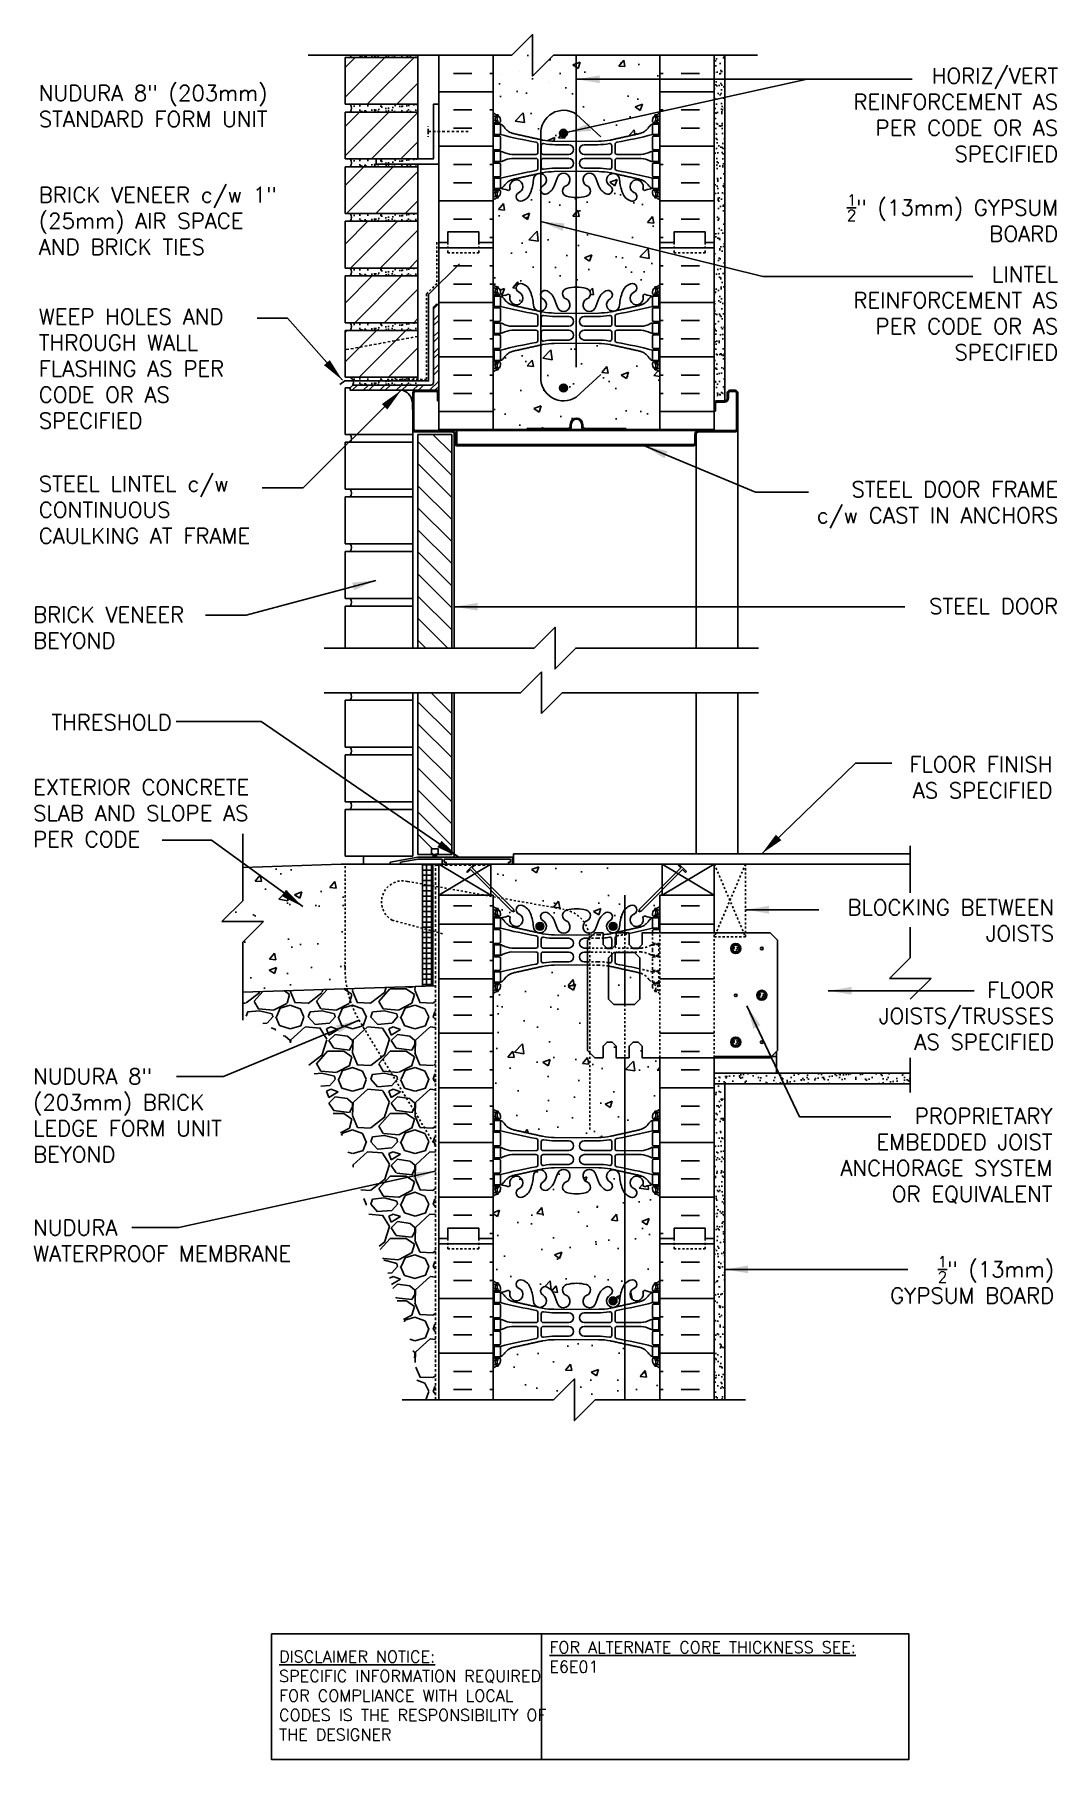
# Model space of a CAD drawing. Header units: inches. Extents: x -99 to -49.8, y 169 to 251.9.
import ezdxf
from ezdxf.enums import TextEntityAlignment as Align

# ---------------------------------------------------------------- set-up
doc = ezdxf.new("R2010")
doc.units = ezdxf.units.IN
doc.header["$LTSCALE"] = 0.5
doc.header["$MEASUREMENT"] = 0
doc.linetypes.add('DASHED2', pattern=[0.375, 0.25, -0.125])
doc.linetypes.add('HIDDEN2', pattern=[0.1875, 0.125, -0.0625])
for name, color, linetype in [('HATCH', 12, 'Continuous'), ('Hidden2', 12, 'HIDDEN2'), ('LINE18', 9, 'Continuous'), ('line25', 2, 'Continuous'), ('LINE3', 3, 'Continuous'), ('LINE50', 5, 'Continuous'), ('LINE65', 3, 'Continuous'), ('LINE9', 9, 'Continuous'), ('TEXT', 4, 'Continuous'), ('Web_Edge', 9, 'Continuous')]:
    doc.layers.add(name, color=color, linetype=linetype)
doc.styles.add('DIM', font='romans.shx', dxfattribs={"width": 0.7})
doc.styles.add('ROMANS', font='romans.shx', dxfattribs={"height": 0.75})
doc.styles.get("Standard").update_dxf_attribs({"font": 'romans.shx', "height": 0.75})
doc.dimstyles.new('ext_12', dxfattribs={"dimscale": 12, "dimtxt": 0.09375, "dimasz": 0.09375, "dimexe": 0.09375, "dimexo": 0.0625, "dimgap": 0.0625, "dimtad": 1, "dimdec": 1, "dimzin": 3, "dimdsep": 46, "dimlunit": 4, "dimtxsty": 'DIM', "dimcen": 0.09, "dimdle": 0.09375, "dimclrt": 4, "dimadec": 0, "dimazin": 0, "dimtfac": 1, "dimtdec": 1, "dimtmove": 2, "dimatfit": 3, "dimfxl": 1, "dimfrac": 2, "dimtolj": 1, "dimtzin": 0, "dimarcsym": 0})
pattern_1 = [(45, (-200.8283479344143, 57.19175955535917), (-0.7071067811865475, 0.7071067811865476), [])]
pattern_2 = [(49.99999999999999, (0, 0), (3.586300913003767, -0.3137606749129755), [0.375, -4.125]), (355, (0, 0), (-0.693756668065, 3.760960668500059), [0.3, -3.3]), (100.45144446, (0.298858405, -0.02614672), (2.89254423363556, 3.447199954843147), [0.3187009599999999, -3.505710559999999]), (46.18420000000001, (0, 1), (5.336206653357862, -0.8275964039653827), [0.5625, -6.1875]), (96.63563549, (0.444683725, 0.931033465), (4.673309728371142, 4.870593003872752), [0.47805171, -5.258568799999999]), (351.1841639899999, (0, 1), (4.673309725273866, 4.870593001349951), [0.45, -4.950000005]), (21, (0.5, 0.75), (2.984535260592308, -2.013094453326694), [0.375, -4.125]), (326.0000000000001, (0.5, 0.75), (1.216576659607909, 3.625750225234265), [0.3, -3.3]), (71.45144474, (0.74871127, 0.58224213), (4.201111883649856, 1.612655764031769), [0.31870095, -3.50571056]), (37.50000000000001, (0, 0), (0.06079927658645334, 1.664469269156557), [0, -3.26, 0, -3.35, 0, -3.3125]), (7.499999999999999, (0, 0), (1.315347687210743, 1.972058559411801), [0, -1.91, 0, -3.185, 0, -1.2625]), (327.5, (-1.115, 0), (2.669112180862045, -0.1127743586718988), [0, -1.25, 0, -3.9, 0, -5.175]), (317.5, (-1.615, 0), (2.915930846711931, 0.5005249116615886), [0, -1.625, 0, -2.59, 0, -3.675])]

msp = doc.modelspace()

# ---------------------------------------------------------------- texts
at = {"layer": 'TEXT', "style": 'ROMANS'}
msp.add_text('THRESHOLD ', height=0.75, dxfattribs=at).set_placement((-91.8564786387172, 218.8770932201392), align=Align.MIDDLE_RIGHT)
at = {"layer": 'TEXT', "char_height": 0.75, "style": 'ROMANS'}
for s, insert, width, attachment_point in [('HORIZ/VERT REINFORCEMENT AS PER CODE OR AS SPECIFIED', (-49.76380975220219, 250.3277813810831), 12.40385263875535, 3), ('NUDURA 8" (203mm) STANDARD FORM UNIT', (-98.75913177877295, 248.4978221632988), 16.08775671996196, 4), ('BRICK VENEER c/w 1" (25mm) AIR SPACE AND BRICK TIES', (-98.75913177877295, 242.9819295645742), 12.54927775017345, 4), ('\\A1;{\\H0.7x;\\S1/2;}" (13mm) GYPSUM BOARD', (-49.76380975220219, 244.2437172043325), 12.40385263875535, 3), ('LINTEL REINFORCEMENT AS PER CODE OR AS SPECIFIED', (-49.76380975220219, 240.7925546652561), 12.20083473878199, 3), ('WEEP HOLES AND THROUGH WALL FLASHING AS PER CODE OR AS SPECIFIED', (-98.75913177877295, 235.8767753101178), 12.54927775017345, 4), ('STEEL LINTEL c/w CONTINUOUS CAULKING AT FRAME', (-98.75913177877295, 229.0924789801267), 12.54927775017345, 4), ('STEEL DOOR FRAME\\Pc/w CAST IN ANCHORS', (-49.76380975220219, 230.45301498473), 12.20083473878199, 3), ('STEEL DOOR ', (-49.76380975220219, 224.8359020295017), 12.20083473878199, 3), ('BRICK VENEER BEYOND ', (-99.03505006728865, 223.4323627683869), 10.80141869728456, 4), ('FLOOR FINISH AS SPECIFIED', (-50.0397280407179, 217.2299901917403), 8.923264972708466, 3), ('EXTERIOR CONCRETE SLAB AND SLOPE AS PER CODE', (-99.03505006728865, 214.5097663204834), 13.36657570099911, 4), ('BLOCKING BETWEEN JOISTS', (-49.96051478972355, 209.3543449587175), 11.52811757087676, 6), ('FLOOR JOISTS/TRUSSES AS SPECIFIED', (-49.96051478972355, 204.7665050096503), 9.123982007016025, 6), ('NUDURA 8" (203mm) BRICK LEDGE FORM UNIT BEYOND ', (-99.03505006728865, 199.9823236472738), 11.70292916965461, 4), ('PROPRIETARY EMBEDDED JOIST ANCHORAGE SYSTEM OR EQUIVALENT', (-50.0397280407179, 200.3275183943402), 11.66203893142733, 3), ('NUDURA  \\PWATERPROOF MEMBRANE', (-99.03505006728865, 193.9654656155484), 14.43066549632135, 4), ('\\A1;{\\H0.7x;\\S1/2;}" (13mm) GYPSUM BOARD', (-49.96051478972355, 192.0792979865878), 9.123982007016025, 6)]:
    msp.add_mtext(s, dxfattribs=dict(at, insert=insert, width=width, attachment_point=attachment_point))
at = {"layer": 'TEXT', "char_height": 0.5625, "attachment_point": 4}
for s, insert, width in [('{\\LDISCLAIMER NOTICE:}\\PSPECIFIC INFORMATION REQUIRED FOR COMPLIANCE WITH LOCAL CODES IS THE RESPONSIBILITY OF THE DESIGNER', (-87.21326782550493, 172.0946550428643), 14.00235015036683), ('{\\LFOR ALTERNATE CORE THICKNESS SEE:\\P}E6E01', (-74.22130032972566, 173.95111651113), 23.33295210344748)]:
    msp.add_mtext(s, dxfattribs=dict(at, insert=insert, width=width))

# ---------------------------------------------------------------- hatches: boundary and pattern name
at = {"layer": 'HATCH'}
h = msp.add_hatch(dxfattribs=at)
h.set_pattern_fill('AR-CONC', color=256, scale=0.5)
h.set_pattern_definition(pattern_2)
edge = h.paths.add_edge_path()
edge.add_line((-68.9169574327923, 250.9398599262215), (-74.02613618773387, 250.9398599262215))
edge.add_line((-74.02613618773387, 250.9398599262215), (-75.02613618773387, 249.9398599262215))
edge.add_line((-75.02613618773387, 249.9398599262215), (-75.02613618773387, 251.9398599262215))
edge.add_line((-75.02613618773387, 251.9398599262215), (-76.02613618773387, 250.9398599262215))
edge.add_line((-76.02613618773387, 250.9398599262215), (-76.9169574327923, 250.9398599262215))
edge.add_line((-76.9169574327923, 250.9398599262215), (-76.9169574327923, 248.1761045769345))
edge.add_arc((-76.57095443590313, 248.5370504539628), 0.5000000000000089, 226.2108888296939, 246.4218215181348)
edge.add_line((-76.77095443593244, 248.07879288448), (-76.6809544359319, 248.0787928844869))
edge.add_line((-76.6809544359319, 248.0787928844869), (-76.68095443592917, 248.0370668245627))
edge.add_arc((-76.82095443591311, 247.8299436727798), 0.2499999999999902, 3.087507138843648e-09, 55.94420226187282, ccw=False)
edge.add_line((-76.57095443591312, 247.8299436727933), (-76.57095443590948, 247.7624436727832))
edge.add_arc((-76.63345443590948, 247.7624436727798), 0.06250000000000001, -90.00000000001302, 3.100524281762773e-09, ccw=False)
edge.add_line((-76.6334544359095, 247.6999436727798), (-76.68095443590734, 247.6999436727798))
edge.add_line((-76.68095443590734, 247.6999436727798), (-76.68095443590279, 247.6299436727798))
edge.add_line((-76.68095443590279, 247.6299436727798), (-76.57595443591808, 247.6299436727798))
edge.add_arc((-76.69836308707525, 247.2873398102596), 0.3638149041640653, 34.977513748002025, 70.33874127357268, ccw=False)
edge.add_arc((-75.77524419175711, 247.8985698615941), 0.7434990637615253, 212.7919165279029, 253.8107114572156)
edge.add_spline(control_points=[(-75.98254033604441, 247.1845536388248), (-74.54509033604451, 246.8640936388247)], knot_values=[0, 0, 1, 1], degree=1, periodic=0)
edge.add_arc((-73.98875248802072, 249.7956984464421), 2.98392669970109, 259.2546164297309, 270.099465464468)
edge.add_line((-73.98357239432848, 246.8117762430631), (-72.91695743279185, 246.7960237436344))
edge.add_line((-72.91695743279185, 246.7960237436344), (-71.85034247125522, 246.8117762430631))
edge.add_arc((-71.84516237756299, 249.7956984464421), 2.98392669970109, 269.9005345355322, 280.7453835702715)
edge.add_spline(control_points=[(-71.28882452953918, 246.8640936388247), (-69.85137452953929, 247.1845536388248)], knot_values=[0, 0, 1, 1], degree=1, periodic=0)
edge.add_arc((-70.05867067382658, 247.8985698615941), 0.7434990637615269, 286.1892885427844, 327.208083472108)
edge.add_arc((-69.13555177850844, 247.2873398102596), 0.3638149041640653, 109.66125872642729, 145.0224862519756, ccw=False)
edge.add_line((-69.25796042966562, 247.6299436727798), (-69.1529604296809, 247.6299436727798))
edge.add_line((-69.1529604296809, 247.6299436727798), (-69.15296042967636, 247.6999436727798))
edge.add_line((-69.15296042967636, 247.6999436727798), (-69.2004604296742, 247.6999436727798))
edge.add_arc((-69.20046042967421, 247.7624436727798), 0.06250000000000001, 179.9999999968994, 270.000000000013, ccw=False)
edge.add_line((-69.26296042967421, 247.7624436727832), (-69.26296042967057, 247.8299436727933))
edge.add_arc((-69.01296042967058, 247.8299436727798), 0.2499999999999901, 124.05579773812721, 179.9999999969125, ccw=False)
edge.add_line((-69.15296042965453, 248.0370668245627), (-69.1529604296518, 248.0787928844869))
edge.add_line((-69.1529604296518, 248.0787928844869), (-69.06296042965126, 248.07879288448))
edge.add_arc((-69.26296042968056, 248.5370504539628), 0.5000000000000093, 293.5781784818652, 313.789111170161)
edge.add_line((-68.9169574327923, 248.1761045769336), (-68.9169574327923, 250.9398599262215))
h = msp.add_hatch(dxfattribs=at)
h.set_pattern_fill('ANSI31', color=256, scale=8, style=0)
h.set_pattern_definition(pattern_1)
h.paths.add_polyline_path([(-80.5419574327923, 248.5868739889334), (-80.5419574327923, 250.8368739889334), (-84.0419574327923, 250.8368739889334), (-84.0419574327923, 248.5868739889334)])
h = msp.add_hatch(dxfattribs=at)
h.set_pattern_fill('AR-SAND', color=256, scale=0.25, style=0)
h.set_pattern_definition([(37.50000000000001, (-200.8283479344143, 70.31675955535914), (-0.01574833952740204, 0.4817059422532897), [0, -0.38, 0, -0.425, 0, -0.40625]), (7.499999999999999, (-200.8283479344143, 70.31675955535914), (0.4424441763169318, 0.7055365163074351), [0, -0.205, 0, -0.3425, 0, -0.13125]), (327.5, (-201.1358479344143, 70.31675955535914), (0.7785354654378738, 0.001414763384241124), [0, -0.125, 0, -0.45, 0, -0.5875]), (317.5, (-201.1358479344143, 70.31675955535914), (0.7515316511430733, 0.2194188912335623), [0, -0.0625, 0, -0.295, 0, -0.3375])])
edge = h.paths.add_edge_path()
edge.add_line((-80.54195743279229, 250.9398599262215), (-83.7434900409267, 250.9398599262214))
edge.add_arc((-84.05671827654466, 251.0243739889334), 0.3244295830907353, 324.6943970509022, 344.90023897082335, ccw=False)
edge.add_line((-83.79195743279239, 250.8368739889334), (-80.54195743279229, 250.8368739889334))
edge.add_line((-80.54195743279229, 250.8368739889334), (-80.54195743279229, 250.9398599262215))
h = msp.add_hatch(dxfattribs=at)
h.set_pattern_fill('AR-SAND', color=256, scale=0.25, style=0)
h.set_pattern_definition([(37.50000000000001, (-198.8283479344143, 55.3042595553589), (-0.01574833952740204, 0.4817059422532897), [0, -0.38, 0, -0.425, 0, -0.40625]), (7.499999999999999, (-198.8283479344143, 55.3042595553589), (0.4424441763169318, 0.7055365163074351), [0, -0.205, 0, -0.3425, 0, -0.13125]), (327.5, (-199.1358479344143, 55.3042595553589), (0.7785354654378738, 0.001414763384241124), [0, -0.125, 0, -0.45, 0, -0.5875]), (317.5, (-199.1358479344143, 55.3042595553589), (0.7515316511430733, 0.2194188912335623), [0, -0.0625, 0, -0.295, 0, -0.3375])])
h.paths.add_polyline_path([(-65.79195743279233, 246.5940534089912), (-66.2919574327923, 246.3113749385696), (-66.2919574327923, 241.9493739889331), (-66.2919574327923, 234.2118739889334, -0.4142135623730951), (-66.1669574327923, 234.3368739889334), (-65.7919574327923, 234.3368739889335)])
h.paths.add_polyline_path([(-65.79195743279233, 247.2044359603881), (-66.29195743279233, 247.204435960388), (-66.29195743279233, 246.3113749385695), (-65.79195743279233, 246.5940534089912)])
h.paths.add_polyline_path([(-65.79195743279227, 250.9398599262215), (-66.2919574327923, 250.9398599262215), (-66.29195743279233, 247.2044359603881), (-65.79195743279233, 247.204435960388)])
h = msp.add_hatch(dxfattribs=at)
h.set_pattern_fill('ANSI31', color=256, scale=8, style=0)
h.set_pattern_definition(pattern_1)
h.paths.add_polyline_path([(-84.0419574327923, 245.9618739889334), (-80.5419574327923, 245.9618739889334), (-80.5419574327923, 248.2118739889334), (-84.0419574327923, 248.2118739889334)])
h = msp.add_hatch(dxfattribs=at)
h.set_pattern_fill('AR-SAND', color=256, scale=0.25, style=0)
h.set_pattern_definition([(37.50000000000001, (-200.8283479344143, 67.69175955535914), (-0.01574833952740204, 0.4817059422532897), [0, -0.38, 0, -0.425, 0, -0.40625]), (7.499999999999999, (-200.8283479344143, 67.69175955535914), (0.4424441763169318, 0.7055365163074351), [0, -0.205, 0, -0.3425, 0, -0.13125]), (327.5, (-201.1358479344143, 67.69175955535914), (0.7785354654378738, 0.001414763384241124), [0, -0.125, 0, -0.45, 0, -0.5875]), (317.5, (-201.1358479344143, 67.69175955535914), (0.7515316511430733, 0.2194188912335623), [0, -0.0625, 0, -0.295, 0, -0.3375])])
h.paths.add_polyline_path([(-80.54195743279233, 248.5868739889334), (-83.79195743279233, 248.5868739889334, -0.3182332764716699), (-83.79195743279239, 248.2118739889334), (-80.54195743279229, 248.2118739889334)])
h = msp.add_hatch(dxfattribs=at)
h.set_pattern_fill('ANSI31', color=256, scale=8, style=0)
h.set_pattern_definition(pattern_1)
h.paths.add_polyline_path([(-80.5419574327923, 243.3368739889334), (-80.5419574327923, 245.5868739889334), (-84.0419574327923, 245.5868739889334), (-84.0419574327923, 243.3368739889334)])
h = msp.add_hatch(dxfattribs=at)
h.set_pattern_fill('AR-SAND', color=256, scale=0.25, style=0)
h.set_pattern_definition([(37.50000000000001, (-200.8283479344143, 65.06675955535914), (-0.01574833952740204, 0.4817059422532897), [0, -0.38, 0, -0.425, 0, -0.40625]), (7.499999999999999, (-200.8283479344143, 65.06675955535914), (0.4424441763169318, 0.7055365163074351), [0, -0.205, 0, -0.3425, 0, -0.13125]), (327.5, (-201.1358479344143, 65.06675955535914), (0.7785354654378738, 0.001414763384241124), [0, -0.125, 0, -0.45, 0, -0.5875]), (317.5, (-201.1358479344143, 65.06675955535914), (0.7515316511430733, 0.2194188912335623), [0, -0.0625, 0, -0.295, 0, -0.3375])])
h.paths.add_polyline_path([(-80.54195743279233, 245.9618739889334), (-83.79195743279233, 245.9618739889334, -0.3182332764716699), (-83.79195743279239, 245.5868739889334), (-80.54195743279229, 245.5868739889334)])
h = msp.add_hatch(dxfattribs=at)
h.set_pattern_fill('AR-CONC', color=256, scale=0.5)
h.set_pattern_definition(pattern_2)
edge = h.paths.add_edge_path()
edge.add_arc((-69.26296042968272, 187.4750825603496), 0.4999999999999817, 46.21088882983793, 66.42182151813208)
edge.add_line((-69.0629604296534, 187.9333401298324), (-69.15296042965396, 187.9333401298255))
edge.add_line((-69.15296042965396, 187.9333401298255), (-69.15296042965669, 187.9750661897496))
edge.add_arc((-69.01296042967272, 188.1821893415326), 0.2500000000000103, 180.0000000030875, 235.94420226186742, ccw=False)
edge.add_line((-69.26296042967273, 188.1821893415191), (-69.26296042967637, 188.2496893415292))
edge.add_arc((-69.20046042967637, 188.2496893415326), 0.06250000000000001, 89.99999999998698, 180.0000000031006, ccw=False)
edge.add_line((-69.20046042967635, 188.3121893415326), (-69.15296042967852, 188.3121893415326))
edge.add_line((-69.15296042967852, 188.3121893415326), (-69.15296042968306, 188.3821893415326))
edge.add_line((-69.15296042968306, 188.3821893415326), (-69.25796042966778, 188.3821893415326))
edge.add_arc((-69.13555177851063, 188.7247932040528), 0.3638149041640495, 214.977513748053, 250.3387412735769, ccw=False)
edge.add_arc((-70.05867067382874, 188.1135631527183), 0.7434990637615243, 32.79191652787925, 73.8107114572156)
edge.add_spline(control_points=[(-69.85137452954145, 188.8275793754876), (-71.28882452954134, 189.1480393754876)], knot_values=[0, 0, 1, 1], degree=1, periodic=0)
edge.add_arc((-71.84516237756515, 186.2164345678702), 2.983926699701151, 79.25461642973025, 90.09946546446804)
edge.add_line((-71.85034247125739, 189.2003567712493), (-72.91695743279402, 189.216109270678))
edge.add_line((-72.91695743279402, 189.216109270678), (-73.98357239433068, 189.2003567712493))
edge.add_arc((-73.98875248802287, 186.2164345678702), 2.983926699701151, 89.90053453553307, 100.7453835702698)
edge.add_spline(control_points=[(-74.54509033604667, 189.1480393754876), (-75.98254033604657, 188.8275793754876)], knot_values=[0, 0, 1, 1], degree=1, periodic=0)
edge.add_arc((-75.77524419175927, 188.1135631527183), 0.7434990637615243, 106.1892885427844, 147.2080834721104)
edge.add_arc((-76.6983630870774, 188.7247932040528), 0.3638149041640544, 289.6612587264252, 325.0224862519694, ccw=False)
edge.add_line((-76.57595443592024, 188.3821893415326), (-76.68095443590495, 188.3821893415326))
edge.add_line((-76.68095443590495, 188.3821893415326), (-76.6809544359095, 188.3121893415326))
edge.add_line((-76.6809544359095, 188.3121893415326), (-76.63345443591166, 188.3121893415326))
edge.add_arc((-76.63345443591164, 188.2496893415326), 0.06250000000000001, -3.100581125181634e-09, 90.00000000001302, ccw=False)
edge.add_line((-76.57095443591164, 188.2496893415292), (-76.57095443591528, 188.1821893415191))
edge.add_arc((-76.82095443591527, 188.1821893415326), 0.2499999999999903, 304.05579773812724, 359.9999999969125, ccw=False)
edge.add_line((-76.68095443593133, 187.9750661897496), (-76.68095443593405, 187.9333401298255))
edge.add_line((-76.68095443593405, 187.9333401298255), (-76.77095443593461, 187.9333401298324))
edge.add_arc((-76.57095443590529, 187.4750825603496), 0.4999999999999814, 113.5781784818679, 133.7891111703084)
edge.add_line((-76.91695743279446, 187.8360284373778), (-76.91695743279446, 186.3176241267081))
edge.add_line((-76.91695743279446, 186.3176241267081), (-74.01610532066745, 186.3176241267081))
edge.add_line((-74.01610532066745, 186.3176241267081), (-73.01610532066745, 187.3176241267081))
edge.add_line((-73.01610532066745, 187.3176241267081), (-73.01610532066745, 185.3176241267081))
edge.add_line((-73.01610532066745, 185.3176241267081), (-72.01610532066745, 186.3176241267081))
edge.add_line((-72.01610532066745, 186.3176241267081), (-68.91695743279448, 186.3176241267081))
edge.add_line((-68.91695743279448, 186.3176241267081), (-68.91695743279448, 187.8360284373787))
h.paths.add_polyline_path([(-68.91695743279448, 194.0627590253792), (-68.91695743279398, 196.0971678050718, 0.08841615068645434), (-69.06296042965344, 196.1944794975259), (-69.15296042965399, 196.194479497519), (-69.15296042965672, 196.2362055574432, -0.2490694201798125), (-69.26296042967276, 196.4433287092126), (-69.2629604296764, 196.5108287092227, -0.4142135623889365), (-69.20046042967638, 196.5733287092261), (-69.15296042967854, 196.5733287092261), (-69.15296042968309, 196.6433287092261), (-69.25796042966839, 196.6433287092261, 0.08534784463998105), (-69.58741995221318, 196.5678101274881, -0.6696014941106417), (-69.71992235096346, 196.6880918241859, 2.087231407567944), (-70.15382178088612, 196.4632745659378, -1), (-70.31725035228916, 196.0547514918659, -0.2134499129915438), (-70.70947611306768, 196.4439519588495, -0.06822591722317979), (-70.8451739359322, 197.0718185008786, 1.75317091024265), (-71.29611152784673, 196.775210365644, -0.9407930192578456), (-71.49962406452543, 196.3919471457633, -0.1730747606229026), (-71.84553238706185, 196.7586041852713), (-71.98817022924167, 197.1454490410034, 1.612473537245968), (-72.41971339376305, 196.7858608412993, -0.7348724129875202), (-72.44281699735308, 196.2748219945952, -0.06847526280401155), (-72.91695743279391, 196.2127590253792, -0.0684752628042168), (-73.39109786823613, 196.2748219945956, -0.7348724129851627), (-73.41420147182541, 196.7858608412992, 1.612473537247223), (-73.8457446363464, 197.1454490410034), (-73.98838247852622, 196.7586041852713, -0.1730747606229988), (-74.33429080106288, 196.3919471457632, -0.9407930192584032), (-74.5378033377411, 196.7752103656441, 1.753170910243025), (-74.9887409296559, 197.0718185008782, -0.06822591722314142), (-75.12443875252039, 196.4439519588495, -0.2134499129908853), (-75.51666451329736, 196.0547514918665, -1), (-75.68009308470229, 196.4632745659376, 2.08723140756924), (-76.11399251462463, 196.688091824186, -0.6696014941072908), (-76.24649491337414, 196.5678101274877, 0.08534784464018956), (-76.57595443591968, 196.6433287092261), (-76.68095443590498, 196.6433287092261), (-76.68095443590953, 196.5733287092261), (-76.63345443591169, 196.5733287092261, -0.4142135623889448), (-76.57095443591167, 196.5108287092227), (-76.57095443591531, 196.4433287092126, -0.2490694201798239), (-76.68095443593135, 196.2362055574432), (-76.68095443593408, 196.194479497519), (-76.77095443593463, 196.1944794975259, 0.08841615068673743), (-76.91695743279449, 196.0971678050714), (-76.91695743279449, 194.0627590253792), (-76.91695743279448, 192.0283502456871, 0.08841615068675071), (-76.77095443593461, 191.9310385532325), (-76.68095443593405, 191.9310385532394), (-76.68095443593133, 191.8893124933153, -0.2490694201798112), (-76.57095443591528, 191.6821893415458), (-76.57095443591164, 191.6146893415357, -0.4142135623889407), (-76.63345443591166, 191.5521893415323), (-76.6809544359095, 191.5521893415323), (-76.68095443590495, 191.4821893415323), (-76.57595443591964, 191.4821893415323, 0.08534784463994134), (-76.246494913375, 191.5577079232703, -0.6696014941110767), (-76.11399251462457, 191.4374262265725, 2.08723140756614), (-75.68009308470154, 191.6622434848205, -1), (-75.5166645132976, 192.070766558892, -0.2134499129909198), (-75.12443875252045, 191.6815660919091, -0.06822591722321909), (-74.98874092965583, 191.0536995498797, 1.753170910241703), (-74.53780333774114, 191.3503076851143, -0.9407930192583428), (-74.33429080106279, 191.7335709049952, -0.1730747606229149), (-73.98838247852626, 191.3669138654873), (-73.84574463634634, 190.9800690097551, 1.612473537246518), (-73.41420147182522, 191.3396572094592, -0.734872412986799), (-73.3910978682352, 191.8506960561631, -0.06847526280406452), (-72.91695743279402, 191.9127590253792, -0.06847526280406131), (-72.44281699735285, 191.8506960561631, -0.7348724129867691), (-72.41971339376275, 191.3396572094592, 1.612473537246661), (-71.98817022924167, 190.9800690097551), (-71.84553238706175, 191.3669138654873, -0.173074760623042), (-71.49962406452488, 191.7335709049954, -0.9407930192578118), (-71.2961115278469, 191.3503076851143, 1.7531709102408), (-70.8451739359322, 191.0536995498794, -0.06822591722324756), (-70.70947611306757, 191.6815660919091, -0.2134499129907827), (-70.31725035229074, 192.0707665588919, -1), (-70.15382178088632, 191.6622434848206, 2.087231407567177), (-69.71992235096344, 191.4374262265726, -0.6696014941048448), (-69.58741995221435, 191.5577079232709, 0.08534784464030597), (-69.25796042966837, 191.4821893415323), (-69.15296042968306, 191.4821893415323), (-69.15296042967852, 191.5521893415323), (-69.20046042967635, 191.5521893415323, -0.4142135623889365), (-69.26296042967637, 191.6146893415357), (-69.26296042967273, 191.6821893415458, -0.2490694201798226), (-69.15296042965669, 191.8893124933153), (-69.15296042965396, 191.9310385532394), (-69.0629604296534, 191.9310385532325, 0.08841615068609064), (-68.91695743279448, 192.0283502456862)])
edge = h.paths.add_edge_path()
edge.add_line((-72.3859744296058, 203.1091091947822), (-72.3859744296058, 207.2082673504387))
edge.add_line((-72.3859744296058, 207.2082673504387), (-72.91695743279399, 207.216109270678))
edge.add_line((-72.91695743279399, 207.216109270678), (-73.98357239433076, 207.2003567712493))
edge.add_arc((-73.98875248802293, 204.2164345678702), 2.983926699701129, 89.90053453553361, 100.7453835702683)
edge.add_spline(control_points=[(-74.5450903360467, 207.1480393754876), (-75.9825403360466, 206.8275793754876)], knot_values=[0, 0, 1, 1], degree=1, periodic=0)
edge.add_arc((-75.77524419175928, 206.1135631527183), 0.7434990637615244, 106.1892885427834, 147.2080834721031)
edge.add_arc((-76.69836308707744, 206.7247932040528), 0.3638149041640706, 289.66125872642726, 325.02248625198683, ccw=False)
edge.add_line((-76.57595443592027, 206.3821893415326), (-76.68095443590498, 206.3821893415326))
edge.add_line((-76.68095443590498, 206.3821893415326), (-76.68095443590953, 206.3121893415326))
edge.add_line((-76.68095443590953, 206.3121893415326), (-76.63345443591169, 206.3121893415326))
edge.add_arc((-76.63345443591167, 206.2496893415326), 0.06250000000000001, -3.100581125181634e-09, 90.00000000001302, ccw=False)
edge.add_line((-76.57095443591167, 206.2496893415292), (-76.57095443591531, 206.1821893415191))
edge.add_arc((-76.8209544359153, 206.1821893415326), 0.2499999999999885, 304.05579773812724, 359.9999999969125, ccw=False)
edge.add_line((-76.68095443593135, 205.9750661897496), (-76.68095443593408, 205.9333401298255))
edge.add_line((-76.68095443593408, 205.9333401298255), (-76.77095443593463, 205.9333401298324))
edge.add_arc((-76.5709544359053, 205.4750825603496), 0.4999999999999971, 113.5781784818679, 133.7891111703096)
edge.add_line((-76.91695743279449, 205.8360284373778), (-76.91695743279449, 200.2894896133806))
edge.add_arc((-76.57095443590532, 200.6504354904089), 0.4999999999999974, 226.2108888296916, 246.4218215181336)
edge.add_line((-76.77095443593463, 200.1921779209261), (-76.68095443593408, 200.1921779209329))
edge.add_line((-76.68095443593408, 200.1921779209329), (-76.68095443593135, 200.1504518610088))
edge.add_arc((-76.82095443591533, 199.9433287092259), 0.2500000000000085, 3.087507138843648e-09, 55.94420226186742, ccw=False)
edge.add_line((-76.57095443591531, 199.9433287092394), (-76.57095443591167, 199.8758287092293))
edge.add_arc((-76.63345443591167, 199.8758287092259), 0.06250000000000001, -90.00000000001302, 3.100524281762773e-09, ccw=False)
edge.add_line((-76.63345443591169, 199.8133287092259), (-76.68095443590953, 199.8133287092259))
edge.add_line((-76.68095443590953, 199.8133287092259), (-76.68095443590498, 199.7433287092259))
edge.add_line((-76.68095443590498, 199.7433287092259), (-76.57595443592027, 199.7433287092259))
edge.add_arc((-76.69836308707748, 199.4007248467057), 0.3638149041640706, 34.97751374790272, 70.33874127356643, ccw=False)
edge.add_arc((-75.7752441917593, 200.0119548980402), 0.7434990637615243, 212.7919165279498, 253.8107114572178)
edge.add_spline(control_points=[(-75.9825403360466, 199.2979386752708), (-74.5450903360467, 198.9774786752708)], knot_values=[0, 0, 1, 1], degree=1, periodic=0)
edge.add_arc((-73.9887524880229, 201.9090834828881), 2.983926699701062, 259.2546164297302, 270.0994654644683)
edge.add_line((-73.98357239433064, 198.9251612795092), (-72.91695743279408, 198.9094087800805))
edge.add_line((-72.91695743279408, 198.9094087800805), (-71.85034247125742, 198.9251612795092))
edge.add_arc((-71.84516237756517, 201.9090834828882), 2.983926699701136, 269.900534535532, 280.7453835702698)
edge.add_spline(control_points=[(-71.28882452954137, 198.9774786752708), (-69.85137452954147, 199.2979386752708)], knot_values=[0, 0, 1, 1], degree=1, periodic=0)
edge.add_arc((-70.05867067382876, 200.0119548980402), 0.7434990637615241, 286.1892885427833, 327.2080834721286)
edge.add_arc((-69.13555177851063, 199.4007248467056), 0.3638149041640706, 109.66125872642581, 145.0224862519285, ccw=False)
edge.add_line((-69.2579604296678, 199.7433287092259), (-69.15296042968309, 199.7433287092259))
edge.add_line((-69.15296042968309, 199.7433287092259), (-69.15296042967854, 199.8133287092259))
edge.add_line((-69.15296042967854, 199.8133287092259), (-69.20046042967638, 199.8133287092259))
edge.add_arc((-69.2004604296764, 199.8758287092259), 0.06250000000000001, 179.9999999968994, 270.000000000013, ccw=False)
edge.add_line((-69.2629604296764, 199.8758287092293), (-69.26296042967276, 199.9433287092394))
edge.add_arc((-69.01296042967277, 199.9433287092259), 0.2499999999999884, 124.05579773812721, 179.9999999969125, ccw=False)
edge.add_line((-69.15296042965672, 200.1504518610088), (-69.15296042965399, 200.1921779209329))
edge.add_line((-69.15296042965399, 200.1921779209329), (-69.06296042965344, 200.1921779209261))
edge.add_arc((-69.26296042968275, 200.6504354904089), 0.499999999999998, 293.5781784818664, 313.7891111704985)
edge.add_line((-68.91695743279237, 200.2894896133817), (-68.91695743279237, 202.755555804189))
edge.add_line((-68.91695743279237, 202.755555804189), (-69.76097442960557, 202.7555558041891))
edge.add_line((-69.76097442960557, 202.7555558041891), (-69.76097442960557, 203.318055804189))
edge.add_line((-69.76097442960557, 203.318055804189), (-69.94847442960557, 203.505555804189))
edge.add_line((-69.94847442960557, 203.505555804189), (-70.19847442960557, 203.5055558041891))
edge.add_line((-70.19847442960557, 203.5055558041891), (-70.38597442960557, 203.3180558041891))
edge.add_line((-70.38597442960557, 203.3180558041891), (-70.38597442960557, 202.7555558041891))
edge.add_line((-70.38597442960557, 202.7555558041891), (-71.0109744296056, 202.7555558041891))
edge.add_line((-71.0109744296056, 202.7555558041891), (-71.01097442960557, 203.318055804189))
edge.add_line((-71.01097442960557, 203.318055804189), (-71.19847442960557, 203.505555804189))
edge.add_line((-71.19847442960557, 203.505555804189), (-71.44847442960557, 203.505555804189))
edge.add_line((-71.44847442960557, 203.505555804189), (-71.63597442960557, 203.318055804189))
edge.add_line((-71.63597442960557, 203.318055804189), (-71.63597442960557, 202.7555558041891))
edge.add_line((-71.63597442960557, 202.7555558041891), (-72.03242103901246, 202.7555558041888))
edge.add_line((-72.03242103901246, 202.7555558041888), (-72.3859744296058, 203.1091091947822))
edge = h.paths.add_edge_path(flags=17)
edge.add_spline(control_points=[(-69.87695743279173, 206.833282737118), (-71.28882452954137, 207.1480393754876)], knot_values=[0.01779742130178727, 0.01779742130178727, 1, 1], degree=1, periodic=0)
edge.add_arc((-71.84516237756564, 204.2164345678703), 2.983926699701185, 79.25461642972067, 80.97247137817307)
edge.add_line((-71.37695743279173, 207.1633995623822), (-71.3769574327917, 205.5627590253793))
edge.add_line((-71.3769574327917, 205.5627590253793), (-71.1269574327917, 205.3127590253793))
edge.add_line((-71.1269574327917, 205.3127590253793), (-70.12695743279173, 205.3127590253793))
edge.add_line((-70.12695743279173, 205.3127590253793), (-69.87695743279173, 205.5627590253793))
edge.add_line((-69.87695743279173, 205.5627590253793), (-69.87695743279173, 206.833282737118))
h.paths.add_polyline_path([(-68.79195743279229, 210.9966832688065), (-68.79195743279229, 212.0627590253791), (-77.04195743279458, 212.0627590253793), (-77.04195743279458, 210.9966832688066), (-76.45865773388859, 210.4133835699004), (-73.5112890930211, 209.8871757181858, -0.02347936990630944), (-73.37416105335791, 209.8552359864414, -0.06596473459090901), (-72.91695743279315, 209.9127590253792, -0.06847526280372124), (-72.44281699735431, 209.8506960561635, -0.7348724129901689), (-72.41971339376344, 209.3396572094589, 0.1205115288224305), (-72.53781977591731, 209.2488615759505, -0.09306446429773156), (-72.31901634665044, 208.7403448084114, 0.3704972861511366), (-71.98817022924167, 208.9800690097551), (-71.84553238706185, 209.3669138654871, -0.1730747606232576), (-71.4996240645245, 209.7335709049955, -0.9407930192563716), (-71.2961115278473, 209.3503076851142, 1.753170910239716), (-70.84517393593222, 209.0536995498795, -0.06822591722319189), (-70.70947611306775, 209.6815660919087, -0.2134499129900382), (-70.31725035229294, 210.0707665588911, -1), (-70.15382178088626, 209.6622434848206, 2.087231407567714), (-69.71992235096349, 209.4374262265726, -0.6696014941007381), (-69.58741995221526, 209.5577079232713, 0.08534784464054589), (-69.2579604296684, 209.4821893415323), (-69.15296042968309, 209.4821893415323), (-69.15296042967854, 209.5521893415324), (-69.20046042967638, 209.5521893415323, -0.4142135623889656), (-69.2629604296764, 209.6146893415357), (-69.26296042967276, 209.6821893415458, -0.2490694201798201), (-69.15296042965672, 209.8893124933153), (-69.15296042965399, 209.9310385532394), (-69.06296042965344, 209.9310385532325, 0.08841615068758168), (-68.91695743279237, 210.0283502456882), (-68.91695743279237, 210.5627590253791), (-68.79195743279229, 210.5627590253791), (-68.79195743279229, 210.8199065735085), (-69.79954628218383, 209.8123177241152), (-69.92824584453581, 209.7720065094149), (-69.88793462983637, 209.900706071762)])
h.paths.add_polyline_path([(-73.511289093023, 209.8871757181862), (-76.4586577338886, 210.4133835699004), (-75.9459802357505, 209.9007060717621), (-75.90566902105105, 209.772006509415), (-76.03436858340304, 209.8123177241153), (-76.67385454795102, 210.4518036886645), (-76.91695743279449, 210.4952060120133), (-76.91695743279449, 210.0283502456871, 0.08841615068673454), (-76.77095443593463, 209.9310385532325), (-76.68095443593408, 209.9310385532394), (-76.68095443593135, 209.8893124933153, -0.2490694201798088), (-76.57095443591531, 209.6821893415458), (-76.57095443591167, 209.6146893415357, -0.4142135623889365), (-76.63345443591169, 209.5521893415323), (-76.68095443590953, 209.5521893415323), (-76.68095443590498, 209.4821893415323), (-76.57595443591966, 209.4821893415323, 0.0853478446399523), (-76.24649491337497, 209.5577079232704, -0.6696014941121263), (-76.11399251462466, 209.4374262265723, 2.087231407574027), (-75.68009308470343, 209.6622434848213, -1), (-75.51666451330009, 210.070766558893, -0.2134499129923061), (-75.12443875252013, 209.6815660919082, -0.06822591722312163), (-74.98874092965586, 209.0536995498796, 1.753170910240549), (-74.53780333774087, 209.3503076851142, -0.9407930192584124), (-74.33429080106386, 209.7335709049957, -0.1730747606233705), (-73.98838247852622, 209.3669138654871), (-73.8457446363464, 208.9800690097551, 1.612473537250082), (-73.41420147182622, 209.3396572094596, -0.7348724129833379), (-73.39109786823653, 209.8506960561628, -0.002499239268321315), (-73.37416105335792, 209.8552359864414, 0.02347936990662765)])
edge = h.paths.add_edge_path()
edge.add_arc((-69.26296042968056, 235.3616975239035), 0.5000000000000095, 46.210888829839, 66.42182151813486)
edge.add_line((-69.06296042965126, 235.8199550933863), (-69.1529604296518, 235.8199550933794))
edge.add_line((-69.1529604296518, 235.8199550933794), (-69.15296042965453, 235.8616811533036))
edge.add_arc((-69.01296042967056, 236.0688043050865), 0.2500000000000104, 180.0000000030875, 235.94420226186742, ccw=False)
edge.add_line((-69.26296042967057, 236.068804305073), (-69.26296042967421, 236.1363043050831))
edge.add_arc((-69.20046042967421, 236.1363043050865), 0.06250000000000001, 89.99999999998698, 180.0000000030745, ccw=False)
edge.add_line((-69.2004604296742, 236.1988043050865), (-69.15296042967636, 236.1988043050865))
edge.add_line((-69.15296042967636, 236.1988043050865), (-69.1529604296809, 236.2688043050865))
edge.add_line((-69.1529604296809, 236.2688043050865), (-69.25796042966562, 236.2688043050865))
edge.add_arc((-69.13555177850806, 236.6114081676066), 0.3638149041640513, 214.9775137469862, 250.3387412735083, ccw=False)
edge.add_arc((-70.05867067382658, 236.0001781162722), 0.7434990637615252, 32.79191652837439, 73.81071145722042)
edge.add_spline(control_points=[(-69.85137452953929, 236.7141943390415), (-71.28882452953918, 237.0346543390415)], knot_values=[0, 0, 1, 1], degree=1, periodic=0)
edge.add_arc((-71.84516237756299, 234.1030495314241), 2.983926699701161, 79.25461642972955, 90.0994654644664)
edge.add_line((-71.85034247125515, 237.0869717348032), (-72.9169574327919, 237.1027242342319))
edge.add_line((-72.9169574327919, 237.1027242342319), (-73.98357239432832, 237.0869717348032))
edge.add_arc((-73.98875248802068, 234.1030495314242), 2.983926699701087, 89.9005345355298, 100.7453835702735)
edge.add_spline(control_points=[(-74.54509033604451, 237.0346543390415), (-75.98254033604441, 236.7141943390415)], knot_values=[0, 0, 1, 1], degree=1, periodic=0)
edge.add_arc((-75.77524419175705, 236.0001781162722), 0.7434990637615253, 106.1892885427918, 147.2080834720351)
edge.add_arc((-76.69836308707525, 236.6114081676067), 0.3638149041640558, 289.66125872642726, 325.0224862521296, ccw=False)
edge.add_line((-76.57595443591808, 236.2688043050865), (-76.68095443590279, 236.2688043050865))
edge.add_line((-76.68095443590279, 236.2688043050865), (-76.68095443590734, 236.1988043050865))
edge.add_line((-76.68095443590734, 236.1988043050865), (-76.6334544359095, 236.1988043050865))
edge.add_arc((-76.63345443590948, 236.1363043050865), 0.06250000000000001, -3.074489995924523e-09, 90.00000000001302, ccw=False)
edge.add_line((-76.57095443590948, 236.1363043050831), (-76.57095443591312, 236.068804305073))
edge.add_arc((-76.82095443591311, 236.0688043050865), 0.2499999999999903, 304.05579773812724, 359.9999999969125, ccw=False)
edge.add_line((-76.68095443592917, 235.8616811533036), (-76.6809544359319, 235.8199550933794))
edge.add_line((-76.6809544359319, 235.8199550933794), (-76.77095443593244, 235.8199550933863))
edge.add_arc((-76.57095443590313, 235.3616975239035), 0.5000000000000094, 113.5781784818651, 133.7891111703061)
edge.add_line((-76.9169574327923, 235.7226434009318), (-76.9169574327923, 232.9493739889332))
edge.add_line((-76.9169574327923, 232.9493739889332), (-75.2919574327923, 232.9493739889333))
edge.add_line((-75.2919574327923, 232.9493739889333), (-75.2919574327923, 232.9993739889333))
edge.add_line((-75.2919574327923, 232.9993739889333), (-73.34195743279248, 232.9993739889333))
edge.add_arc((-73.34195743279248, 233.1243739889333), 0.125, 270, 360)
edge.add_line((-73.21695743279248, 233.1243739889333), (-73.21695743279248, 233.1993739889336))
edge.add_arc((-72.91695743279253, 233.1993739889336), 0.2999999999999545, 0, 180, ccw=False)
edge.add_line((-72.61695743279257, 233.1993739889336), (-72.61695743279257, 233.1243739889333))
edge.add_arc((-72.49195743279257, 233.1243739889333), 0.1250000000000009, 180, 270)
edge.add_line((-72.49195743279257, 232.9993739889333), (-70.5419574327923, 232.9993739889333))
edge.add_line((-70.5419574327923, 232.9993739889333), (-70.5419574327923, 232.9493739889335))
edge.add_line((-70.5419574327923, 232.9493739889335), (-68.9169574327923, 232.9493739889336))
edge.add_line((-68.9169574327923, 232.9493739889336), (-68.9169574327923, 235.7226434009326))
h.paths.add_polyline_path([(-68.9169574327923, 241.9493739889331), (-68.9169574327923, 243.9837827686262, 0.08841615068610353), (-69.06296042965127, 244.0810944610798), (-69.1529604296518, 244.081094461073), (-69.15296042965453, 244.1228205209971, -0.2490694201798143), (-69.26296042967057, 244.3299436727665), (-69.26296042967421, 244.3974436727767, -0.4142135623889365), (-69.2004604296742, 244.45994367278), (-69.15296042967636, 244.45994367278), (-69.1529604296809, 244.52994367278), (-69.25796042966616, 244.52994367278, 0.08534784464038232), (-69.5874199522124, 244.4544250910413, -0.6696014941375972), (-69.71992235095999, 244.5747067877462, 2.087231407517782), (-70.15382178088858, 244.3498895294936, -1), (-70.31725035234123, 243.9413664554403, -0.2134499129697651), (-70.70947611306606, 244.330566922405, -0.0682259172229921), (-70.84517393593, 244.9584334644324, 1.753170910265039), (-71.29611152783764, 244.6618253291937, -0.9407930192416205), (-71.4996240645251, 244.2785621093182, -0.1730747606222016), (-71.84553238705968, 244.6452191488253), (-71.98817022923949, 245.0320640045572, 1.612473537237519), (-72.41971339376329, 244.6724758048541, -0.7348724130204608), (-72.44281699737, 244.161436958144, -0.06847526280073828), (-72.91695743278868, 244.0993739889331, -0.06847526280343354), (-73.39109786822571, 244.1614369581473, -0.7348724130104817), (-73.41420147181634, 244.6724758048561, 1.612473537225608), (-73.8457446363442, 245.0320640045573), (-73.98838247852404, 244.6452191488252, -0.1730747606206864), (-74.33429080105448, 244.2785621093199, -0.9407930192736779), (-74.53780333773946, 244.6618253291978, 1.753170910243384), (-74.98874092965367, 244.9584334644327, -0.0682259172232329), (-75.12443875251833, 244.3305669224031, -0.2134499129935072), (-75.5166645133017, 243.9413664554178, -1), (-75.68009308471038, 244.349889529487, 2.087231407608283), (-76.11399251462305, 244.5747067877415, -0.6696014941921857), (-76.24649491338927, 244.4544250910489, 0.08534784463543163), (-76.57595443591742, 244.52994367278), (-76.68095443590279, 244.52994367278), (-76.68095443590734, 244.45994367278), (-76.6334544359095, 244.45994367278, -0.4142135623889219), (-76.57095443590948, 244.3974436727767), (-76.57095443591312, 244.3299436727665, -0.2490694201798144), (-76.68095443592917, 244.1228205209971), (-76.6809544359319, 244.081094461073), (-76.77095443593242, 244.0810944610798, 0.08841615068673704), (-76.9169574327923, 243.9837827686253), (-76.9169574327923, 241.9493739889331), (-76.9169574327923, 239.914965209241, 0.08841615068673754), (-76.77095443593245, 239.8176535167864), (-76.6809544359319, 239.8176535167933), (-76.68095443592917, 239.7759274568692, -0.2490694201798218), (-76.57095443591312, 239.5688043050997), (-76.57095443590948, 239.5013043050896, -0.4142135623889365), (-76.6334544359095, 239.4388043050863), (-76.68095443590734, 239.4388043050863), (-76.68095443590279, 239.3688043050863), (-76.57595443591751, 239.3688043050863, 0.08534784463843559), (-76.2464949133783, 239.4443228868217, -0.6696014941228596), (-76.11399251462198, 239.3240411901286, 2.08723140757684), (-75.68009308469969, 239.5488584483745, -1), (-75.51666451334891, 239.9573815224661, -0.2134499130130259), (-75.12443875251826, 239.568181055463, -0.06822591722306699), (-74.98874092965374, 238.940314513435, 1.753170910240793), (-74.5378033377373, 239.2369226486672, -0.9407930192702132), (-74.3342908010489, 239.6201858685431, -0.1730747606183956), (-73.98838247852409, 239.2535288290412), (-73.8457446363442, 238.866683973309, 1.612473537256133), (-73.41420147182583, 239.2262721730141, -0.7348724128753228), (-73.39109786830308, 239.7373110196979, -0.06847526281426061), (-72.91695743279327, 239.7993739889332, -0.06847526280502633), (-72.44281699734555, 239.7373110197157, -0.7348724129810951), (-72.41971339376163, 239.2262721730127, 1.612473537243395), (-71.98817022923951, 238.8666839733089), (-71.84553238705959, 239.2535288290412, -0.1730747606240959), (-71.49962406451985, 239.6201858685505, -0.9407930192532266), (-71.29611152784284, 239.2369226486692, 1.753170910275227), (-70.84517393592935, 238.9403145134422, -0.06822591722276297), (-70.70947611306383, 239.5681810554671, -0.213449912994966), (-70.31725035227457, 239.9573815224514, -1), (-70.15382178084236, 239.5488584483929, 2.087231407738955), (-69.7199223509597, 239.3240411901221, -0.6696014940496519), (-69.58741995222826, 239.4443228868315, 0.08534784464471418), (-69.25796042966618, 239.3688043050863), (-69.1529604296809, 239.3688043050863), (-69.15296042967636, 239.4388043050863), (-69.20046042967418, 239.4388043050863, -0.4142135623890114), (-69.26296042967421, 239.5013043050896), (-69.26296042967057, 239.5688043050997, -0.2490694201798143), (-69.15296042965453, 239.7759274568692), (-69.1529604296518, 239.8176535167933), (-69.06296042965124, 239.8176535167864, 0.08841615068609969), (-68.9169574327923, 239.9149652092401)])
h = msp.add_hatch(dxfattribs=at)
h.set_pattern_fill('ANSI31', color=256, scale=8, style=0)
h.set_pattern_definition(pattern_1)
h.paths.add_polyline_path([(-80.5419574327923, 240.7118739889334), (-80.5419574327923, 242.9618739889334), (-84.0419574327923, 242.9618739889334), (-84.0419574327923, 240.7118739889334)])
h = msp.add_hatch(dxfattribs=at)
h.set_pattern_fill('AR-SAND', color=256, scale=0.25, style=0)
h.set_pattern_definition([(37.50000000000001, (-200.8283479344143, 62.44175955535914), (-0.01574833952740204, 0.4817059422532897), [0, -0.38, 0, -0.425, 0, -0.40625]), (7.499999999999999, (-200.8283479344143, 62.44175955535914), (0.4424441763169318, 0.7055365163074351), [0, -0.205, 0, -0.3425, 0, -0.13125]), (327.5, (-201.1358479344143, 62.44175955535914), (0.7785354654378738, 0.001414763384241124), [0, -0.125, 0, -0.45, 0, -0.5875]), (317.5, (-201.1358479344143, 62.44175955535914), (0.7515316511430733, 0.2194188912335623), [0, -0.0625, 0, -0.295, 0, -0.3375])])
h.paths.add_polyline_path([(-80.54195743279233, 243.3368739889334), (-83.79195743279233, 243.3368739889334, -0.3182332764716699), (-83.79195743279239, 242.9618739889334), (-80.54195743279229, 242.9618739889334)])
h = msp.add_hatch(dxfattribs=at)
h.set_pattern_fill('AR-SAND', color=256, scale=0.25, style=0)
h.set_pattern_definition([(37.50000000000001, (-200.8283479344143, 59.81675955535914), (-0.01574833952740204, 0.4817059422532897), [0, -0.38, 0, -0.425, 0, -0.40625]), (7.499999999999999, (-200.8283479344143, 59.81675955535914), (0.4424441763169318, 0.7055365163074351), [0, -0.205, 0, -0.3425, 0, -0.13125]), (327.5, (-201.1358479344143, 59.81675955535914), (0.7785354654378738, 0.001414763384241124), [0, -0.125, 0, -0.45, 0, -0.5875]), (317.5, (-201.1358479344143, 59.81675955535914), (0.7515316511430733, 0.2194188912335623), [0, -0.0625, 0, -0.295, 0, -0.3375])])
h.paths.add_polyline_path([(-80.54195743279233, 240.7118739889334), (-83.79195743279233, 240.7118739889334, -0.3182332764716699), (-83.79195743279239, 240.3368739889334), (-80.54195743279229, 240.3368739889334)])
h = msp.add_hatch(dxfattribs=at)
h.set_pattern_fill('ANSI31', color=256, scale=8, style=0)
h.set_pattern_definition(pattern_1)
h.paths.add_polyline_path([(-84.0419574327923, 238.0868739889334), (-80.5419574327923, 238.0868739889334), (-80.54195743279232, 240.3368739889334), (-84.04195743279229, 240.3368739889334)])
h = msp.add_hatch(dxfattribs=at)
h.set_pattern_fill('ANSI32', color=256, scale=1.5, style=0)
h.set_pattern_definition([(45, (5.817539127433278, 80.40334684616127), (-0.397747564417433, 0.397747564417433), []), (45, (6.082704169933308, 80.40334684616127), (-0.397747564417433, 0.397747564417433), [])])
h.paths.add_polyline_path([(-79.54195743279229, 234.8368739889335), (-79.5419574327923, 238.9618739889335), (-79.6669574327923, 238.9618739889335), (-79.7919574327923, 238.8368739889335), (-79.7919574327923, 235.2118739889334, -0.414213562373094), (-79.9169574327923, 235.0868739889334), (-83.6669574327923, 235.0868739889334), (-83.7919574327923, 234.9618739889334), (-83.7919574327923, 234.8368739889334)])
h = msp.add_hatch(dxfattribs=at)
h.set_pattern_fill('AR-SAND', color=256, scale=0.25, style=0)
h.set_pattern_definition([(37.50000000000001, (-200.8283479344143, 57.19175955535917), (-0.01574833952740204, 0.4817059422532897), [0, -0.38, 0, -0.425, 0, -0.40625]), (7.499999999999999, (-200.8283479344143, 57.19175955535917), (0.4424441763169318, 0.7055365163074351), [0, -0.205, 0, -0.3425, 0, -0.13125]), (327.5, (-201.1358479344143, 57.19175955535917), (0.7785354654378738, 0.001414763384241124), [0, -0.125, 0, -0.45, 0, -0.5875]), (317.5, (-201.1358479344143, 57.19175955535917), (0.7515316511430733, 0.2194188912335623), [0, -0.0625, 0, -0.295, 0, -0.3375])])
h.paths.add_polyline_path([(-80.5419574327923, 237.7118739889334), (-80.5419574327923, 238.0868739889334), (-83.79195743279232, 238.0868739889334, -0.3182332764716698), (-83.79195743279237, 237.7118739889334)])
h = msp.add_hatch(dxfattribs=at)
h.set_pattern_fill('ANSI31', color=256, scale=8, style=0)
h.set_pattern_definition(pattern_1)
h.paths.add_polyline_path([(-84.0419574327923, 236.7797171116277), (-80.5419574327923, 237.4275085010195), (-80.5419574327923, 237.7118739889334), (-84.0419574327923, 237.7118739889334)])
h = msp.add_hatch(dxfattribs=at)
h.set_pattern_fill('ANSI31', color=256, scale=8, style=0)
h.set_pattern_definition(pattern_1)
h.paths.add_polyline_path([(-84.0419574327923, 236.7797171116277), (-84.0419574327923, 235.4618739889334), (-80.5419574327923, 235.4618739889334), (-80.54195743279232, 237.4275085010195)])
h = msp.add_hatch(dxfattribs=at)
h.set_pattern_fill('AR-SAND', color=256, scale=0.25, style=0)
h.set_pattern_definition([(37.50000000000001, (-200.8283479344143, 54.56675955535914), (-0.01574833952740204, 0.4817059422532897), [0, -0.38, 0, -0.425, 0, -0.40625]), (7.499999999999999, (-200.8283479344143, 54.56675955535914), (0.4424441763169318, 0.7055365163074351), [0, -0.205, 0, -0.3425, 0, -0.13125]), (327.5, (-201.1358479344143, 54.56675955535914), (0.7785354654378738, 0.001414763384241124), [0, -0.125, 0, -0.45, 0, -0.5875]), (317.5, (-201.1358479344143, 54.56675955535914), (0.7515316511430733, 0.2194188912335623), [0, -0.0625, 0, -0.295, 0, -0.3375])])
h.paths.add_polyline_path([(-80.54195743279233, 235.4618739889334), (-83.79195743279233, 235.4618739889334, -0.3182332764716699), (-83.79195743279239, 235.0868739889334), (-80.54195743279229, 235.0868739889334)])
h = msp.add_hatch(dxfattribs=at)
h.set_pattern_fill('ANSI31', color=256, scale=6, style=0)
h.set_pattern_definition([(135, (41.3724330688287, 55.3042595553589), (0.5303300858899106, 0.5303300858899107), [])])
h.paths.add_polyline_path([(-78.9154574327928, 222.4470955643549), (-80.54045743279278, 222.4470955643549), (-80.5404574327928, 232.711873988933), (-78.91545743279279, 232.711873988933)])
h = msp.add_hatch(dxfattribs=at)
h.set_pattern_fill('ANSI31', color=256, scale=6, style=0)
h.set_pattern_definition([(135, (41.3724330688287, 56.59090606604474), (0.5303300858899106, 0.5303300858899107), [])])
h.paths.add_polyline_path([(-80.54045743279279, 220.3019472778981), (-78.91545743279279, 220.3019472778981), (-78.91545743279279, 212.5183721142074), (-79.64743602192134, 212.5183721142075), (-79.64743602192134, 212.5608325554254), (-79.56691461104978, 212.5608325554254), (-79.56691461104978, 212.8014974891539), (-79.88900025453603, 212.8014974891539), (-79.88900025453601, 212.5608325554254), (-79.81742284898623, 212.5608325554254), (-79.81742284898623, 212.5183721142074), (-80.54045743279279, 212.5183721142074)])
h = msp.add_hatch(dxfattribs=at)
h.set_pattern_fill('AR-CONC', color=256, scale=0.5)
h.set_pattern_definition(pattern_2)
h.paths.add_polyline_path([(-84.04195743279446, 212.0627590253792), (-84.22945743279273, 212.0627590253791), (-88.96355867699783, 211.9070109108679), (-88.96355867699783, 210.3030110770557), (-89.96355867699783, 209.3030110770557), (-87.96355867699783, 209.3030110770557), (-88.96355867699806, 208.3030110770555), (-88.96355867699792, 205.9037647181483), (-83.94219928836894, 206.0689633940363, -0.05006467142677191), (-84.04195743279446, 207.0627590253791)])
h = msp.add_hatch(dxfattribs=at)
h.set_pattern_fill('NET', color=256, scale=2, style=0)
h.set_pattern_definition([(0, (-201.3855162229299, 54.27698500166827), (0, 0.25), []), (90, (-201.3855162229299, 54.27698500166827), (-0.25, 1.530808498934192e-17), [])])
h.paths.add_polyline_path([(-79.82320743279446, 208.7674205191141), (-80.32320743279446, 208.9013951153297), (-80.32290334902787, 206.1880353127243), (-79.82290334902787, 206.2044849096464)])
h.paths.add_polyline_path([(-79.82320743279446, 210.9638598449944), (-80.32320743279446, 211.0531272417527), (-80.32320743279446, 208.9013951153297), (-79.82320743279446, 208.7674205191141)])
h.paths.add_polyline_path([(-79.82320743279446, 212.0627590253792), (-80.32320743279446, 212.0627590253792), (-80.32320743279446, 211.0531272417527), (-79.82320743279446, 210.9638598449944)])
h = msp.add_hatch(dxfattribs=at)
h.set_pattern_fill('INSUL', color=256, scale=7, style=0)
h.set_pattern_definition([(0, (-3003.078539144279, -202.9467550373324), (0, 2.625), []), (0, (-3003.078539144279, -202.0717550373324), (0, 2.625), [0.875, -0.875]), (0, (-3003.078539144279, -201.1967550373324), (0, 2.625), [0.875, -0.875])])
h.paths.add_polyline_path([(-79.54195743279449, 194.0627590253792), (-79.10445743279449, 194.0627590253792), (-79.10445743279449, 194.5627590253792), (-77.60445743279449, 194.5627590253792), (-77.60445743279449, 194.0627590253792), (-76.91695743279449, 194.0627590253792), (-76.91695743279449, 210.5627590253792), (-79.54195743279449, 210.5627590253792)])
h = msp.add_hatch(dxfattribs=at)
h.set_pattern_fill('GRAVEL', color=256, scale=3, style=0)
h.set_pattern_definition([(228.0128, (-156.5401675384513, 81.69756407458635), (-23.99999469647448, -27.00000402482174), [0.403608, -39.957264]), (184.9697, (-156.8101675384513, 81.39756407458634), (36.00000315455291, 2.999973921021156), [0.692604, -68.567775]), (132.5104, (-157.5001675384513, 81.33756407458637), (29.99997215504044, -33.00002602161359), [0.488364, -48.348096]), (267.2737, (-158.6701675384513, 80.58756407458637), (2.999988053181571, 60.0000008849204), [0.630714, -62.440674]), (292.8337, (-158.7001675384513, 79.95756407458634), (-15.00002971631142, 35.99998923533333), [0.618465, -61.22811900000001]), (357.2737, (-158.4601675384513, 79.38756407458635), (-60.0000008849204, 2.999988053181574), [0.630714, -62.440674]), (37.6942, (-157.8301675384513, 79.35756407458635), (-39.00002203685393, -29.99997121548159), [0.8340869999999999, -82.574547]), (72.2553, (-157.1701675384513, 79.86756407458634), (21.00003228811623, 65.99998869371757), [0.7874639999999999, -77.958963]), (121.4296, (-156.9301675384513, 80.61756407458634), (-24.0000247025291, 38.99998510947771), [0.63285, -62.652219]), (175.2364, (-157.2601675384513, 81.15756407458636), (33.00000283895875, -2.999974597983782), [0.7224959999999989, -35.40228899999993]), (222.3974, (-157.9801675384513, 81.21756407458636), (-36.0000220532197, -32.99997624604236), [0.9343440000000001, -92.500125]), (138.8141, (-155.7001675384513, 80.55756407458634), (-21.00000884041714, 17.99999194002827), [0.318903, -31.571532]), (171.4692, (-155.9401675384513, 80.76756407458635), (38.99999485444538, -6.000023730119371), [0.6067109999999989, -60.06453299999993]), (225, (-156.5401675384513, 80.85756407458635), (-3.33066907387547e-16, -3.000000928346857), [0.4242629999999999, -3.818376]), (203.1986, (-156.7501675384513, 81.21756407458636), (14.99999919200123, 6.000003975794561), [0.228474, -22.618845]), (291.8014, (-156.9601675384513, 81.12756407458636), (-2.999999731501946, 9.00000081903231), [0.323109, -15.832386]), (30.9638, (-156.8401675384513, 80.82756407458635), (8.999994066863994, 6.000007450622197), [0.5247869999999989, -16.96806899999996]), (161.5651, (-156.3901675384513, 81.09756407458636), (6.000001303778886, -2.999995209668123), [0.3794730000000001, -9.107361000000001]), (16.38950000000001, (-158.7001675384513, 81.12756407458636), (30.00000659523588, 8.999978129453911), [0.5316, -52.628535]), (70.3462, (-158.1901675384513, 81.27756407458637), (-11.99998574211524, -33.00000640681867), [0.445983, -44.152224]), (293.1986, (-156.3901675384513, 81.69756407458635), (-6.000003975794561, 14.99999919200123), [0.456945, -22.390374]), (343.6105, (-156.2101675384513, 81.27756407458637), (-30.00000659523587, 8.99997812945392), [0.5315999999999989, -52.62853499999993]), (339.444, (-158.7001675384513, 79.26756407458635), (-15.00000553362727, 5.999987989264753), [0.51264, -25.119372]), (294.7751, (-158.2201675384513, 79.08756407458637), (-14.99997656773551, 33.00001026551735), [0.4295339999999994, -42.52392899999992]), (66.80140000000002, (-156.3601675384513, 78.69756407458635), (6.000003975794565, 14.99999919200123), [0.456945, -22.390374]), (17.35400000000001, (-156.1801675384513, 79.11756407458634), (-39.0000060572905, -11.99998350677735), [0.5028929999999999, -49.78627199999999]), (69.444, (-157.8301675384513, 78.69756407458635), (-5.99998798926476, -15.00000553362727), [0.25632, -25.375692]), (101.3098999999999, (-156.5401675384513, 78.69756407458635), (-2.999992896484816, 12.00000225669286), [0.1529699999999998, -15.14408699999999]), (165.9638, (-156.5701675384513, 78.84756407458636), (9.00000163796922, -2.999994172083737), [0.618465, -11.75085]), (186.009, (-157.1701675384513, 78.99756407458636), (29.99999925271812, 2.999997952445524), [0.57315, -56.74176900000001]), (303.6901, (-156.8401675384513, 80.55756407458634), (-3.000004003521572, 5.999998673313481), [0.432666, -10.383987]), (353.1572, (-156.6001675384513, 80.19756407458635), (50.99999809643565, -6.000023993774283), [0.755382, -74.782689]), (60.94540000000001, (-155.8501675384513, 80.10756407458635), (-12.00000008159784, -21.00000115370906), [0.308868, -30.578022]), (90, (-155.7001675384513, 80.37756407458636), (-3, 3), [0.18, -2.82]), (120.2564, (-157.2301675384513, 79.08756407458637), (11.99998466040808, -21.0000073675642), [0.416772, -41.26056000000001]), (48.01279999999999, (-157.4401675384513, 79.44756407458635), (23.99999469647448, 27.00000402482175), [0.8072159999999999, -39.553656]), (0, (-156.9001675384513, 80.04756407458635), (3, 3), [0.78, -2.22]), (325.3048, (-156.1201675384513, 80.04756407458635), (-29.99998277696258, 21.00002582878337), [0.474342, -46.959822]), (254.0546, (-155.7301675384513, 79.77756407458637), (-2.999999667889143, -12.00000037995645), [0.436806, -21.403524]), (207.646, (-155.8501675384513, 79.35756407458635), (-56.99998742153878, -30.00002313950754), [0.711195, -70.408422]), (175.4261, (-156.4801675384513, 79.02756407458637), (-39.0000016749364, 2.999984403483252), [0.7523969999999989, -74.48722199999986])])
h.paths.add_polyline_path([(-79.68873910610587, 186.3176241267081), (-79.68873910610587, 198.5026891967855), (-79.68873910610587, 206.2088988050812), (-83.94219928836897, 206.0689633940363), (-88.96355867699796, 205.9037647181483), (-88.96355867699786, 204.8202925181954), (-88.88634756179763, 204.7890963633301), (-88.80917990428935, 204.7578450826524), (-88.73209916216497, 204.7264835503498), (-88.65514879311641, 204.6949566406099), (-88.57837225483566, 204.6632092276201), (-88.50181300501463, 204.6311861855682), (-88.42551450134529, 204.5988323886417), (-88.34952020151958, 204.5660927110279), (-88.27387356322943, 204.5329120269147), (-88.19861804416682, 204.4992352104895), (-88.12379710202369, 204.4650071359399), (-88.04945419449197, 204.4301726774533), (-87.97563277926362, 204.3946767092175), (-87.9023763140306, 204.35846410542), (-87.8297282564848, 204.3214797402481), (-87.75773206431825, 204.2836684878898), (-87.68643119522284, 204.2449752225322), (-87.61586910689053, 204.2053448183632), (-87.54608925701328, 204.1647221495702), (-87.47713510328299, 204.1230520903407), (-87.40905010339169, 204.0802795148624), (-87.34187336571995, 204.036355190421), (-87.27560985853086, 203.9912761424454), (-87.21024843088718, 203.9450612370704), (-87.14577783655957, 203.897729469547), (-87.08218682931881, 203.8492998351262), (-87.01946416293546, 203.7997913290588), (-86.95759859118031, 203.7492229465958), (-86.89657886782395, 203.6976136829881), (-86.83639374663716, 203.6449825334866), (-86.77703198139055, 203.5913484933424), (-86.71848232585484, 203.5367305578062), (-86.66073353380068, 203.4811477221291), (-86.60377435899878, 203.4246189815618), (-86.54759355521979, 203.3671633313556), (-86.49217987623449, 203.3087997667612), (-86.43752207581345, 203.2495472830294), (-86.3836089077274, 203.1894248754113), (-86.33042912574703, 203.1284515391579), (-86.27797148364301, 203.06664626952), (-86.22622473518602, 203.0040280617486), (-86.17517763414675, 202.9406159110945), (-86.1248189342959, 202.8764288128087), (-86.07513738940413, 202.8114857621423), (-86.02612175324215, 202.745805754346), (-85.9777607795806, 202.6794077846707), (-85.93004322219018, 202.6123108483675), (-85.8829578348416, 202.5445339406874), (-85.83649337130554, 202.476096056881), (-85.79063858535265, 202.4070161921995), (-85.74538223075363, 202.3373133418938), (-85.70071306127917, 202.2670065012148), (-85.65661983069997, 202.1961146654133), (-85.61309129278668, 202.1246568297404), (-85.57011620130997, 202.052651989447), (-85.52768331004057, 201.9801191397839), (-85.48578137274914, 201.9070772760022), (-85.44439914320637, 201.8335453933527), (-85.40352537518294, 201.7595424870864), (-85.36314882244953, 201.6850875524542), (-85.32325823877683, 201.6101995847071), (-85.28384237793551, 201.5348975790959), (-85.24488999369629, 201.4592005308716), (-85.20638983982981, 201.3831274352852), (-85.16833067010676, 201.3066972875875), (-85.13070123829785, 201.2299290830295), (-85.09349029817373, 201.1528418168621), (-85.0566866035051, 201.0754544843363), (-85.02027890806268, 200.9977860807028), (-84.9842559656171, 200.9198556012129), (-84.94860652993903, 200.8416820411172), (-84.91331935479923, 200.7632843956668), (-84.8783831939683, 200.6846816601126), (-84.843786801217, 200.6058928297055), (-84.80951893031593, 200.5269368996965), (-84.77556833503584, 200.4478328653364), (-84.74192376914739, 200.3685997218762), (-84.70857398642129, 200.2892564645669), (-84.67550774062818, 200.2098220886593), (-84.64271378553873, 200.1303155894045), (-84.6101808749237, 200.0507559620532), (-84.5778977625537, 199.9711622018564), (-84.54585320219947, 199.8915533040652), (-84.51403594763164, 199.8119482639303), (-84.48243475262095, 199.7323660767028), (-84.45103837093801, 199.6528257376335), (-84.41983565539051, 199.5733460101559), (-84.38881907077271, 199.493937203063), (-84.35798564071337, 199.4145989542035), (-84.32733268047116, 199.3353302188034), (-84.29685750530466, 199.2561299520884), (-84.26655743047256, 199.1769971092845), (-84.2364297712334, 199.0979306456175), (-84.20647184284593, 199.0189295163132), (-84.17668096056869, 198.9399926765975), (-84.14705443966037, 198.8611190816962), (-84.11758959537956, 198.7823076868353), (-84.08828374298486, 198.7035574472404), (-84.05913419773496, 198.6248673181374), (-84.03013827488849, 198.5462362547523), (-84.00129328970407, 198.4676632123109), (-83.97259655744027, 198.3891471460388), (-83.94404539335581, 198.3106870111622), (-83.91563711270923, 198.2322817629067), (-83.88736903075929, 198.1539303564983), (-83.8592384627645, 198.0756317471627), (-83.83124272398352, 197.9973848901259), (-83.80337912967498, 197.9191887406136), (-83.77564499509755, 197.8410422538517), (-83.74803763550983, 197.7629443850661), (-83.72055436617045, 197.6848940894826), (-83.69319250233804, 197.606890322327), (-83.66594935927121, 197.5289320388253), (-83.63882225222865, 197.4510181942031), (-83.61180849646892, 197.3731477436865), (-83.58490540725069, 197.2953196425011), (-83.55811029983259, 197.217532845873), (-83.53142048947323, 197.1397863090279), (-83.50483329143127, 197.0620789871916), (-83.4783460209653, 196.98440983559), (-83.451955993334, 196.906777809449), (-83.42566052379594, 196.8291818639944), (-83.39945692760979, 196.7516209544521), (-83.37334252003421, 196.6740940360478), (-83.34731461632775, 196.5966000640074), (-83.3213705317491, 196.5191379935568), (-83.29550758155688, 196.4417067799219), (-83.2697230810097, 196.3643053783285), (-83.24401434536621, 196.2869327440023), (-83.21837868988503, 196.2095878321693), (-83.1928134298248, 196.1322695980553), (-83.16731588044414, 196.0549769968862), (-83.14188335700167, 195.9777089838877), (-83.11651317475607, 195.9004645142858), (-83.09120264896589, 195.8232425433063), (-83.06594909488983, 195.746042026175), (-83.04074982778648, 195.6688619181178), (-83.0156021629145, 195.5917011743605), (-82.99050341553252, 195.514558750129), (-82.96545090089913, 195.4374336006491), (-82.940441934273, 195.3603246811466), (-82.91547383091272, 195.2832309468475), (-82.89054390607696, 195.2061513529775), (-82.86564947502434, 195.1290848547625), (-82.84078785301348, 195.0520304074283), (-82.81595635530303, 194.9749869662008), (-82.79115229715158, 194.8979534863059), (-82.7663729938178, 194.8209289229693), (-82.7416157605603, 194.7439122314169), (-82.71687791263771, 194.6669023668746), (-82.6921567653087, 194.5898982845682), (-82.66744963383182, 194.5128989397236), (-82.64275383346579, 194.4359032875666), (-82.61806667946915, 194.358910283323), (-82.5933854871006, 194.2819188822187), (-82.56870757161877, 194.2049280394796), (-82.54403024828225, 194.1279367103314), (-82.5193508323497, 194.0509438500001), (-82.49466663907971, 193.9739484137114), (-82.46997498373094, 193.8969493566912), (-82.44527318156203, 193.8199456341654), (-82.42055854783159, 193.7429362013598), (-82.39582839779827, 193.6659200135003), (-82.37108004672068, 193.5888960258127), (-82.34631080985744, 193.5118631935228), (-82.32151800246722, 193.4348204718565), (-82.29669893980862, 193.3577668160396), (-82.27185093714029, 193.280701181298), (-82.24697130972085, 193.2036225228575), (-82.22205737280889, 193.126529795944), (-82.19710644166314, 193.0494219557833), (-82.17211583154211, 192.9722979576013), (-82.14708285770452, 192.8951567566238), (-82.12200483540896, 192.8179973080767), (-82.09687907991409, 192.7408185671856), (-82.0717029064785, 192.6636194891767), (-82.04647363036084, 192.5863990292757), (-82.02118856681973, 192.5091561427084), (-81.99584503111383, 192.4318897847006), (-81.97044033850175, 192.3545989104783), (-81.9449718042421, 192.2772824752672), (-81.91943674359354, 192.1999394342933), (-81.89383247181469, 192.1225687427823), (-81.8681563041642, 192.0451693559601), (-81.84240555590065, 191.9677402290526), (-81.81657754228273, 191.8902803172856), (-81.79066957856901, 191.8127885758849), (-81.76467898001816, 191.7352639600763), (-81.73860306188881, 191.6577054250859), (-81.71243913943957, 191.5801119261392), (-81.68618452792909, 191.5024824184623), (-81.65983654261598, 191.424815857281), (-81.6333924987589, 191.3471111978211), (-81.60684971161645, 191.2693673953084), (-81.58020549644728, 191.1915834049688), (-81.55345716851001, 191.1137581820282), (-81.52660215969755, 191.0358906798887), (-81.49964750227171, 190.9579797018446), (-81.4726168368629, 190.8800237915071), (-81.44553545573034, 190.8020214666636), (-81.41842865113313, 190.7239712451012), (-81.39132171533049, 190.645871644607), (-81.36423994058158, 190.5677211829683), (-81.33720861914553, 190.4895183779722), (-81.31025304328155, 190.4112617474059), (-81.28339850524881, 190.3329498090565), (-81.25667029730646, 190.2545810807113), (-81.23009371171369, 190.1761540801573), (-81.20369404072964, 190.0976673251818), (-81.17749657661349, 190.0191193335719), (-81.15152661162445, 189.9405086231148), (-81.12580943802162, 189.8618337115977), (-81.1003703480642, 189.7830931168077), (-81.07523463401137, 189.7042853565321), (-81.05042758812228, 189.6254089485579), (-81.02597450265608, 189.5464624106723), (-81.001900669872, 189.4674442606627), (-80.97823138202915, 189.388353016316), (-80.95499193138674, 189.3091871954194), (-80.93220761020393, 189.2299453157602), (-80.90990371073987, 189.1506258951255), (-80.88810552525372, 189.0712274513025), (-80.86683834600471, 188.9917485020783), (-80.84612746525193, 188.9121875652401), (-80.8259981752546, 188.8325431585751), (-80.80647576827187, 188.7528137998705), (-80.7875855365629, 188.6729980069134), (-80.76935277238688, 188.5930942974909), (-80.75180276800297, 188.5131011893904), (-80.73496081567035, 188.4330172003989), (-80.71885220764817, 188.3528408483035), (-80.70350223619558, 188.2725706508917), (-80.6889361935718, 188.1922051259502), (-80.675179372036, 188.1117427912666), (-80.66225706384729, 188.0311821646278), (-80.65019456126487, 187.9505217638211), (-80.63901715654792, 187.8697601066336), (-80.62875014195558, 187.7888957108525), (-80.61941880974709, 187.707927094265), (-80.61104845218149, 187.6268527746582), (-80.60366436151809, 187.5456712698193), (-80.59729183001596, 187.4643810975355), (-80.59195614993432, 187.382980775594), (-80.58767499829888, 187.3014695384459), (-80.58439936154493, 187.2198528967456), (-80.58204571303993, 187.1381396091466), (-80.58053023567034, 187.0563384616399), (-80.5797691123226, 186.9744582402161), (-80.57967852588318, 186.8925077308662), (-80.58017465923855, 186.8104957195808), (-80.58117369527518, 186.7284309923508), (-80.58259181687949, 186.646322335167), (-80.58434520693797, 186.5641785340199), (-80.5863500483371, 186.4820083749006), (-80.58852252396326, 186.3998206437997), (-80.590778816703, 186.3176241267081)])
h = msp.add_hatch(dxfattribs=at)
h.set_pattern_fill('AR-SAND', color=256, scale=0.25, style=0)
h.set_pattern_definition([(37.50000000000001, (-177.387052597231, 81.63526676398682), (-0.01574833952740204, 0.4817059422532897), [0, -0.38, 0, -0.425, 0, -0.40625]), (7.499999999999999, (-177.387052597231, 81.63526676398682), (0.4424441763169318, 0.7055365163074351), [0, -0.205, 0, -0.3425, 0, -0.13125]), (327.5, (-177.694552597231, 81.63526676398682), (0.7785354654378738, 0.001414763384241124), [0, -0.125, 0, -0.45, 0, -0.5875]), (317.5, (-177.694552597231, 81.63526676398682), (0.7515316511430733, 0.2194188912335623), [0, -0.0625, 0, -0.295, 0, -0.3375])])
h.paths.add_polyline_path([(-56.87937318540075, 201.5055558041889), (-56.87937318540074, 202.0055558041889), (-66.3009744296062, 202.0055558041889), (-66.30097442960619, 201.5055558041889)])
h = msp.add_hatch(dxfattribs=at)
h.set_pattern_fill('AR-SAND', color=256, scale=0.25, style=0)
h.set_pattern_definition([(37.50000000000001, (0.6766743495207237, 18.2879006292593), (-0.01574833952740204, 0.4817059422532897), [0, -0.38, 0, -0.425, 0, -0.40625]), (7.499999999999999, (0.6766743495207237, 18.2879006292593), (0.4424441763169318, 0.7055365163074351), [0, -0.205, 0, -0.3425, 0, -0.13125]), (327.5, (0.3691743495207191, 18.2879006292593), (0.7785354654378738, 0.001414763384241124), [0, -0.125, 0, -0.45, 0, -0.5875]), (317.5, (0.3691743495207191, 18.2879006292593), (0.7515316511430733, 0.2194188912335623), [0, -0.0625, 0, -0.295, 0, -0.3375])])
h.paths.add_polyline_path([(-65.79195743279237, 201.5055558041889), (-66.29195743279466, 201.5055558041889), (-66.29195743279448, 194.0627590253791), (-66.29195743279448, 186.3176241267081), (-65.79195743279237, 186.317624126708)])
h = msp.add_hatch(dxfattribs=at)
h.set_pattern_fill('INSUL', color=256, scale=7, style=0)
h.set_pattern_definition([(0, (-3003.078539144279, -220.9467550373325), (0, 2.625), []), (0, (-3003.078539144279, -220.0717550373325), (0, 2.625), [0.875, -0.875]), (0, (-3003.078539144279, -219.1967550373325), (0, 2.625), [0.875, -0.875])])
h.paths.add_polyline_path([(-79.54195743279446, 186.3176241267081), (-76.91695743279446, 186.3176241267081), (-76.91695743279446, 194.0627590253792), (-77.60445743279446, 194.0627590253792), (-77.60445743279446, 194.5627590253792), (-79.10445743279446, 194.5627590253792), (-79.10445743279446, 194.0627590253792), (-79.54195743279446, 194.0627590253792)])
h = msp.add_hatch(dxfattribs=at)
h.set_pattern_fill('INSUL', color=256, scale=7, style=0)
h.set_pattern_definition([(180, (2857.24462427869, -220.9467550373325), (0, 2.625), []), (180, (2857.24462427869, -220.0717550373325), (0, 2.625), [0.875, -0.875]), (180, (2857.24462427869, -219.1967550373325), (0, 2.625), [0.875, -0.875])])
h.paths.add_polyline_path([(-68.91695743279448, 186.3176241267081), (-66.29195743279453, 186.3176241267081), (-66.29195743279448, 194.0627590253792), (-66.72945743279448, 194.0627590253792), (-66.72945743279493, 194.5627590253793), (-68.22945743279448, 194.5627590253792), (-68.22945743279448, 194.0627590253792), (-68.91695743279448, 194.0627590253793)])
at = {"layer": 'LINE3'}
for points in [[(-70.97084796784715, 191.0686640923699, 1), (-71.34584796784715, 191.0686640923699, 1)], [(-71.34584796784715, 191.0686640923699, 1), (-70.97084796784715, 191.0686640923699, 1)]]:
    msp.add_hatch(color=256, dxfattribs=at).paths.add_polyline_path(points)
at = {"layer": 'LINE65'}
for points in [[(-73.35326746341322, 247.2005614726038, 1), (-73.72826746341322, 247.2005614726038, 1)], [(-73.353267463413, 234.9511402098543, 1), (-73.728267463413, 234.9511402098543, 1)], [(-74.4880668977409, 209.0686640923699, 1), (-74.8630668977409, 209.0686640923699, 1)], [(-70.97084796784718, 209.0686640923699, 1), (-71.34584796784718, 209.0686640923699, 1)]]:
    msp.add_hatch(color=256, dxfattribs=at).paths.add_polyline_path(points)

# ---------------------------------------------------------------- linework, layer by layer
at = {"layer": 'HATCH'}
for p, q in [((-78.82853914427712, 250.9398599262215), (-77.95353914427712, 250.9398599262215)), ((-77.07853914427712, 250.9398599262215), (-76.9169574327923, 250.9398599262215)), ((-73.07842942209106, 250.5152037850728), (-73.07842942209106, 250.5152037850728)), ((-68.7553757213084, 250.9398599262218), (-68.9169574327923, 250.9398599262218)), ((-67.0053757213084, 250.9398599262218), (-67.8803757213084, 250.9398599262218)), ((-78.82853914427712, 250.0648599262215), (-77.95353914427712, 250.0648599262215)), ((-77.07853914427712, 250.0648599262215), (-76.9169574327923, 250.0648599262215)), ((-76.57256832795132, 250.009467451759), (-76.57256832795132, 250.009467451759)), ((-75.64561308521932, 250.163150820638), (-75.64561308521932, 250.163150820638)), ((-74.67890864272734, 250.2587724788993), (-74.67890864272734, 250.2587724788993)), ((-74.21249766072316, 249.6474100881954), (-74.21249766072316, 249.6474100881954)), ((-68.7553757213084, 250.0648599262218), (-68.9169574327923, 250.0648599262218)), ((-67.0053757213084, 250.0648599262218), (-67.8803757213084, 250.0648599262218)), ((-79.5419574327923, 249.1898599262215), (-76.9169574327923, 249.1898599262215)), ((-77.07853914427689, 249.1898599262215), (-76.91695743279253, 249.1898599262215)), ((-69.58480530897812, 248.8672291593862), (-69.58480530897812, 248.8672291593862)), ((-66.2919574327923, 249.1898599262218), (-68.9169574327923, 249.1898599262218)), ((-68.75537572130817, 249.1898599262218), (-68.91695743279253, 249.1898599262218)), ((-78.82853914427712, 248.3148599262215), (-77.95353914427712, 248.3148599262215)), ((-77.07853914427712, 248.3148599262215), (-76.91695743279276, 248.3148599262215)), ((-69.85747018126482, 248.7452106867585), (-69.85747018126482, 248.7452106867585)), ((-68.7553757213084, 248.3148599262218), (-68.91695743279276, 248.3148599262218)), ((-67.0053757213084, 248.3148599262218), (-67.8803757213084, 248.3148599262218)), ((-78.82853914427712, 247.4398599262215), (-77.95353914427712, 247.4398599262215)), ((-67.0053757213084, 247.4398599262218), (-67.8803757213084, 247.4398599262218)), ((-79.5419574327923, 246.5648599262215), (-76.9169574327923, 246.5648599262215)), ((-77.07853914427712, 246.5648599262215), (-76.91695743279276, 246.5648599262215)), ((-66.2919574327923, 246.5648599262218), (-68.9169574327923, 246.5648599262218)), ((-68.7553757213084, 246.5648599262218), (-68.91695743279276, 246.5648599262218)), ((-78.82853914427712, 245.6898599262215), (-77.95353914427712, 245.6898599262215)), ((-77.07853914427712, 245.6898599262215), (-76.91695743279276, 245.6898599262215)), ((-77.07853914427689, 245.6898599262215), (-76.91695743279253, 245.6898599262215)), ((-68.7553757213084, 245.6898599262218), (-68.91695743279276, 245.6898599262218)), ((-68.75537572130817, 245.6898599262218), (-68.91695743279253, 245.6898599262218)), ((-67.0053757213084, 245.6898599262218), (-67.8803757213084, 245.6898599262218)), ((-78.82853914427712, 244.8148599262215), (-77.95353914427712, 244.8148599262215)), ((-67.0053757213084, 244.8148599262218), (-67.8803757213084, 244.8148599262218)), ((-79.5419574327923, 243.9398599262215), (-76.9169574327923, 243.9398599262215)), ((-66.2919574327923, 243.9398599262218), (-68.9169574327923, 243.9398599262218)), ((-78.82853914427712, 243.0648599262215), (-77.95353914427712, 243.0648599262215)), ((-77.07853914427712, 243.0648599262215), (-76.9169574327923, 243.0648599262215)), ((-68.7553757213084, 243.0648599262218), (-68.9169574327923, 243.0648599262218)), ((-67.0053757213084, 243.0648599262218), (-67.8803757213084, 243.0648599262218)), ((-77.07853914427712, 242.1898599262215), (-76.9169574327923, 242.1898599262215)), ((-68.7553757213084, 242.1898599262218), (-68.9169574327923, 242.1898599262218)), ((-79.54195743279253, 241.6898599262215), (-76.91695743279253, 241.6898599262215)), ((-66.29195743279253, 241.6898599262218), (-68.91695743279253, 241.6898599262218)), ((-78.82853914427689, 240.8148599262215), (-77.95353914427689, 240.8148599262215)), ((-77.07853914427689, 240.8148599262215), (-76.91695743279253, 240.8148599262215)), ((-68.75537572130817, 240.8148599262218), (-68.91695743279253, 240.8148599262218)), ((-67.00537572130817, 240.8148599262218), (-67.88037572130817, 240.8148599262218)), ((-78.82853914427689, 239.9398599262215), (-77.95353914427689, 239.9398599262215)), ((-77.07853914427689, 239.9398599262215), (-76.91695743279253, 239.9398599262215)), ((-68.75537572130817, 239.9398599262218), (-68.91695743279253, 239.9398599262218)), ((-67.00537572130817, 239.9398599262218), (-67.88037572130817, 239.9398599262218)), ((-79.54195743279253, 239.0648599262215), (-76.91695743279253, 239.0648599262215)), ((-77.07853914427712, 239.0648599262215), (-76.91695743279276, 239.0648599262215)), ((-66.29195743279253, 239.0648599262218), (-68.91695743279253, 239.0648599262218)), ((-68.7553757213084, 239.0648599262218), (-68.91695743279276, 239.0648599262218)), ((-78.82853914427689, 238.1898599262215), (-77.95353914427689, 238.1898599262215)), ((-77.07853914427689, 238.1898599262215), (-76.91695743279253, 238.1898599262215)), ((-68.75537572130817, 238.1898599262218), (-68.91695743279253, 238.1898599262218)), ((-67.00537572130817, 238.1898599262218), (-67.88037572130817, 238.1898599262218)), ((-78.82853914427689, 237.3148599262215), (-77.95353914427689, 237.3148599262215)), ((-77.07853914427689, 237.3148599262215), (-76.91695743279253, 237.3148599262215)), ((-68.75537572130817, 237.3148599262218), (-68.91695743279253, 237.3148599262218)), ((-67.00537572130817, 237.3148599262218), (-67.88037572130817, 237.3148599262218)), ((-79.54195743279253, 236.4398599262215), (-76.91695743279253, 236.4398599262215)), ((-66.29195743279253, 236.4398599262218), (-68.91695743279253, 236.4398599262218)), ((-78.82853914427689, 235.5648599262215), (-77.95353914427689, 235.5648599262215)), ((-77.07853914427689, 235.5648599262215), (-76.91695743279253, 235.5648599262215)), ((-68.75537572130794, 235.5648599262218), (-68.9169574327923, 235.5648599262218)), ((-67.00537572130817, 235.5648599262218), (-67.88037572130817, 235.5648599262218)), ((-78.82853914427689, 234.6898599262215), (-77.95353914427689, 234.6898599262215)), ((-77.07853914427689, 234.6898599262215), (-76.91695743279253, 234.6898599262215)), ((-68.75537572130794, 234.6898599262218), (-68.9169574327923, 234.6898599262218)), ((-67.00537572130817, 234.6898599262218), (-67.88037572130817, 234.6898599262218)), ((-79.54195743279253, 233.8148599262215), (-76.91695743279253, 233.8148599262215)), ((-66.29195743279298, 233.8148599262215), (-68.91695743279298, 233.8148599262215)), ((-67.1669574327923, 232.2928739889335), (-67.16695743279233, 222.4470955643549)), ((-65.1669574327923, 232.9618739889334), (-65.1669574327923, 222.4470955643549)), ((-78.79045743279279, 220.3019472778981), (-78.79045743279279, 212.3933721142074)), ((-67.16695743279226, 220.3019472778981), (-67.16695743279226, 212.5627590253791)), ((-65.16695743279232, 220.3019472778981), (-65.16695743279232, 212.5627590253791)), ((-79.54195743279458, 212.0627590253792), (-77.04195743279458, 210.5627590253792)), ((-77.04195743279458, 212.0627590253792), (-79.54195743279458, 210.5627590253792)), ((-66.29195743279229, 212.0627590253791), (-68.79195743279229, 210.5627590253791)), ((-68.79195743279229, 212.0627590253791), (-66.29195743279229, 210.5627590253791)), ((-67.00537572130925, 210.0532449626679), (-67.88037572130925, 210.0532449626679)), ((-66.29195743279452, 209.1782449626679), (-68.91695743279452, 209.1782449626679)), ((-67.00537572130925, 208.3032449626678), (-67.88037572130925, 208.3032449626678)), ((-67.00537572130925, 207.4282449626679), (-67.88037572130925, 207.4282449626679)), ((-66.29195743279452, 206.5532449626679), (-68.91695743279452, 206.5532449626679)), ((-67.00537572130925, 205.6782449626678), (-67.88037572130925, 205.6782449626678)), ((-67.00537572130925, 204.8032449626679), (-67.88037572130925, 204.8032449626679)), ((-66.29195743279452, 203.9282449626679), (-68.91695743279452, 203.9282449626679)), ((-67.00537572130925, 203.0532449626678), (-67.88037572130925, 203.0532449626678)), ((-67.00537572130925, 202.1782449626679), (-67.88037572130925, 202.1782449626679)), ((-66.29195743279452, 201.3032449626679), (-68.91695743279452, 201.3032449626679)), ((-67.00537572130925, 200.4282449626678), (-67.88037572130925, 200.4282449626678)), ((-67.00537572130925, 199.5532449626679), (-67.88037572130925, 199.5532449626679)), ((-66.29195743279452, 198.6782449626679), (-68.91695743279452, 198.6782449626679)), ((-67.00537572130925, 197.8032449626678), (-67.88037572130925, 197.8032449626678)), ((-67.00537572130925, 196.9282449626679), (-67.88037572130925, 196.9282449626679)), ((-66.29195743279452, 196.0532449626679), (-68.91695743279452, 196.0532449626679)), ((-67.00537572130925, 195.1782449626678), (-67.88037572130925, 195.1782449626678)), ((-68.75537572130925, 194.3032449626679), (-68.91695743279452, 194.3032449626679))]:
    msp.add_line(p, q, dxfattribs=at)
at = {"layer": 'HATCH', "linetype": 'HIDDEN2'}
msp.add_line((-70.59650681383621, 205.3127590253788), (-70.59650681383621, 202.7555558041886), dxfattribs=at)
at = {"layer": 'HATCH'}
for centre, radius, start, end in [((-80.11070779886644, 212.4870268198436), 0.3068229430437548, 342.2273827150668, 13.91890338115848), ((-79.3500422757446, 212.4870268198436), 0.4630729430437548, 170.8289423248233, 191.6683367902306), ((-80.11070779886644, 212.4870268198436), 0.3224479430437548, 343.115156818717, 13.2318444714402), ((-79.3500422757446, 212.4870268198436), 0.4474479430437548, 170.5057743232546, 192.0818379321133), ((-80.11070779886644, 212.4870268198436), 0.3380729430437548, 343.9172640672186, 12.60996965171893), ((-79.3500422757446, 212.4870268198436), 0.4318229430437548, 170.1588800684618, 192.5259747279367), ((-80.11070779886644, 212.4870268198436), 0.3536979430437548, 344.6456884602737, 12.04435362709123), ((-79.3500422757446, 212.4870268198436), 0.4161979430437548, 169.7855322324155, 193.0043148423521), ((-80.11070779886644, 212.4870268198436), 0.3693229430437548, 345.3102525542031, 11.52764061186213), ((-79.3500422757446, 212.4870268198436), 0.4005729430437548, 169.3825662271089, 193.521008004694), ((-80.11070779886644, 212.4870268198436), 0.3849479430437548, 345.9190888887339, 11.05371168030023), ((-79.3500422757446, 212.4870268198436), 0.3849479430437548, 168.9462883196998, 194.0809111112661), ((-80.11070779886644, 212.4870268198436), 0.4005729430437548, 346.478991995306, 10.61743377289114), ((-79.3500422757446, 212.4870268198436), 0.3693229430437548, 168.4723593881346, 194.6897474457969), ((-80.11070779886644, 212.4870268198436), 0.4161979430437548, 346.9956851576479, 10.21446776758118), ((-79.3500422757446, 212.4870268198436), 0.3536979430437548, 167.9556463729088, 195.3543115397262), ((-80.11070779886644, 212.4870268198436), 0.4318229430437548, 347.4740252720599, 9.84111993153488), ((-79.3500422757446, 212.4870268198436), 0.3380729430437548, 167.3900303482811, 196.0827359327814), ((-80.11070779886644, 212.4870268198436), 0.4474479430437548, 347.91816206789, 9.494225676745446), ((-79.3500422757446, 212.4870268198436), 0.3224479430437548, 166.7681555285598, 196.8848431810175), ((-80.11070779886644, 212.4870268198436), 0.4630729430437548, 348.3316632097694, 9.171057675176671), ((-79.3500422757446, 212.4870268198436), 0.3068229430437548, 166.0810966188415, 197.7726172849333)]:
    msp.add_arc(centre, radius, start, end, dxfattribs=at)
msp.add_spline([(-81.25987645552938, 234.8368739889334), (-81.00564953575396, 234.6858664774794), (-80.79195743279253, 233.8368739889334)], degree=3, dxfattribs=at)
at = {"layer": 'Hidden2'}
for p, q in [((-79.63094674819003, 241.9524281628923), (-79.63094674819003, 239.9639814812219)), ((-80.12498645835107, 239.4699417710609), (-79.63094674819003, 239.9639814812219)), ((-80.12498645835107, 239.4699417710609), (-80.12498645835107, 235.3557894064084)), ((-80.12498645835107, 235.3557894064084), (-82.12498645835107, 235.3557894064084)), ((-84.04195743279446, 207.0627590253791), (-84.04195743279446, 212.0627590253791)), ((-81.03428867563731, 211.2302928952937), (-76.91695743279448, 210.4952060120133)), ((-76.91695743279446, 210.4952060120133), (-73.51128909301575, 209.8871757181849)), ((-81.77147605461313, 209.3648182333406), (-79.3384573434595, 208.7128928345171)), ((-71.89767695903053, 208.4961376244742), (-72.29183921872749, 208.4961376244743)), ((-72.28536471680603, 208.5026121263957), (-72.28262052300957, 208.0897018975931)), ((-71.85034247125911, 208.6640219118156), (-72.12805640068137, 208.6599204425204)), ((-71.06501452954052, 208.1390157042541), (-71.0650145295405, 208.1275002048117)), ((-70.59650681383621, 207.8127590253792), (-70.59650681383621, 208.7555558041891)), ((-69.2629604296764, 208.733523725623), (-69.2629604296764, 208.3146893415324)), ((-68.91695743279358, 208.2521893415324), (-69.2004604296764, 208.2521893415324)), ((-69.15296042976404, 208.2521893415324), (-69.15296042976858, 208.1821893415325)), ((-69.06296042965293, 208.2521893415325), (-69.06296042965293, 208.1821893415325)), ((-71.4704188531093, 208.0275002276927), (-72.3859744296058, 208.0275002276927)), ((-71.31751452954101, 207.8368784553722), (-72.3859744296058, 207.8368784553722)), ((-71.89767695903053, 207.3682410585907), (-72.3859744296058, 207.3682410585907)), ((-72.28262052300957, 208.0897018975931), (-72.28262052300957, 203.005755288186)), ((-70.21991476665214, 208.0269961412356), (-70.9650821769357, 208.0275002276927)), ((-69.8106845295412, 207.8376593754877), (-70.9650821769357, 207.8368784553722)), ((-69.8106845295412, 208.0267193075772), (-69.92723208481426, 208.0267981489803)), ((-69.2629604296764, 207.0146893415324), (-69.2629604296764, 207.5496893415325)), ((-68.91695743279358, 207.6121893415325), (-69.2004604296764, 207.6121893415325)), ((-69.15296042976404, 207.6121893415325), (-69.15296042976858, 207.6821893415324)), ((-69.06296042965293, 207.6121893415324), (-69.06296042965293, 207.6821893415324)), ((-71.85034247125911, 207.2003567712493), (-72.3859744296058, 207.2082673504387)), ((-68.91695743279358, 206.9521893415325), (-69.2004604296764, 206.9521893415324)), ((-69.15296042971674, 206.8821893415326), (-69.15296042972129, 206.9521893415324)), ((-69.06296042965339, 206.8821893415326), (-69.06296042965339, 206.9521893415325)), ((-69.26296042967276, 206.1821893415135), (-69.2629604296764, 206.2496893415297)), ((-68.91695743279358, 206.3121893415325), (-69.2004604296764, 206.3121893415326)), ((-69.15296042967854, 206.3121893415326), (-69.15296042968309, 206.3821893415326)), ((-69.15296042965399, 205.9333401298255), (-69.15296042965672, 205.9750661897496)), ((-69.06296042965339, 205.9333401298324), (-69.15296042965399, 205.9333401298255)), ((-69.06296042965339, 206.3121893415326), (-69.06296042965339, 206.3821893415326)), ((-68.91695743279358, 206.2121893415326), (-68.99483596606221, 206.2121893415325)), ((-79.68873910610587, 198.5026891967855), (-83.37208445171667, 204.5627590253791)), ((-72.28262052300957, 203.005755288186), (-72.28262052300957, 199.3081686755407))]:
    msp.add_line(p, q, dxfattribs=at)
at = {"layer": 'Hidden2', "linetype": 'HIDDEN2'}
msp.add_line((-70.59650681383621, 205.3127590253788), (-70.59650681383621, 202.7555558041886), dxfattribs=at)
at = {"layer": 'Hidden2'}
for points in [[(-69.2579604297536, 207.9321893415325), (-69.2579604297536, 208.1821893415325), (-68.95796042975341, 208.1821893415325), (-68.95796042975341, 207.9321893415325)], [(-69.2579604297536, 207.9321893415324), (-69.2579604297536, 207.6821893415324), (-68.95796042975341, 207.6821893415324), (-68.95796042975341, 207.9321893415324)]]:
    msp.add_lwpolyline(points, dxfattribs=at)
msp.add_lwpolyline([(-68.95796042966838, 206.8821893415326), (-69.25796042966856, 206.8821893415326), (-69.25796042966856, 206.3821893415326), (-68.95796042966838, 206.3821893415326)], close=True, dxfattribs=at)
for centre, radius, start, end in [((-81.27599716262138, 210.2474138112435), 1.01216317189639, 76.18404517938083, 240.6906524988455), ((-73.78262052300956, 208.411920060647), 1.499999999999983, 3.46629581251049, 79.5785345806196), ((-71.89249686533623, 211.4800598278433), 2.983926699691109, 269.9005345354915, 274.9316952901445), ((-71.8451623775654, 211.6479441152009), 2.983926699707308, 269.9005345355035, 274.02001359972), ((-70.9650145295406, 208.1275002048118), 0.1, 180.0000000000749, 269.9612408947538), ((-70.9650145295409, 208.5122640216287), 0.1000000000003748, 100.3656591869768, 117.3612347749988), ((-76.06656407616155, 236.4025593312979), 28.25303123543869, 280.3656591868257, 281.5990246301885), ((-69.89555641543227, 209.1833525145749), 1.159742907951804, 274.1967506926227, 297.4156047592631), ((-69.25383767466671, 207.9635056821431), 0.218722518258797, 91.08004634494158, 119.5062534114404), ((-69.2004604296764, 208.3146893415324), 0.0625, 180, 269.9999999999739), ((-71.89249686533631, 204.3843188552132), 2.983926699699519, 80.0502943467659, 90.09946546450654), ((-71.31751452954101, 207.7368784553721), 0.1, 0, 90), ((-70.9650145295406, 207.7368784782531), 0.1, 90.03875910524623, 130.6409962571283), ((-69.89555641543227, 206.68102616849), 1.159742907951804, 62.58439524073686, 85.80324930737731), ((-69.25383767466671, 207.9008730009218), 0.218722518258797, 240.4937465885596, 268.9199536550584), ((-69.2004604296764, 207.5496893415325), 0.0625, 90.00000000002606, 180), ((-79.04195743279445, 207.0627590253791), 5.000000000000014, 180, 210.0000000000001), ((-71.84511688709091, 204.2170172555384), 2.983344092244782, 80.97157829799002, 90.10035854469699), ((-76.0665640761333, 179.4618193518923), 28.25303123531022, 76.05521883028406, 77.34513744402554), ((-70.05867067382876, 206.1135631527183), 0.7434990637615071, 32.79191652781521, 73.81071145749681), ((-69.13555177851065, 206.7247932040528), 0.3638149041640656, 214.9775137481753, 250.3387412734571), ((-69.2004604296764, 207.0146893415324), 0.0625, 180, 270.000000000026), ((-69.2004604296764, 206.2496893415326), 0.0625, 90, 180.0000000026055), ((-69.01296042967276, 206.1821893415326), 0.25, 180.000000004361, 250.5287793646984), ((-69.10543142865679, 206.2660226678495), 0.04500000000006049, 42.46086784302049, 222.4608678427139), ((-69.09890146707282, 205.9967332418606), 0.04500919725254051, 141.4480006460009, 319.1878992020097), ((-69.25666783812783, 206.1276299351995), 0.16, 320.0000771989571, 42.4608678427531), ((-69.26296042968276, 205.4750825603496), 0.5, 46.21088882961905, 70.52877936469841), ((-69.25666783812783, 206.1276299351995), 0.25, 320.1145119962655, 42.46086784279166), ((-69.00087821912363, 206.0381001690605), 0.02103171283708721, 163.4640040446167, 243.9957276596917), ((-68.99503996188575, 206.1926068823262), 0.01958352171754351, 89.40315581227274, 195.490099937307), ((-69.26296042968276, 205.4750825603496), 0.6, 54.78321604785479, 65.07477071452576)]:
    msp.add_arc(centre, radius, start, end, dxfattribs=at)
at = {"layer": 'LINE18'}
for p, q in [((-80.5419574327923, 235.4618739889334), (-80.5419574327923, 235.2912297370313)), ((-78.19642153701581, 211.7098655127459), (-78.1522273631921, 211.6656713389225)), ((-78.01997478069963, 211.7979239214154), (-76.03436858340304, 209.8123177241153)), ((-77.93158643305152, 211.8863122690639), (-75.9459802357505, 209.9007060717621)), ((-77.84352802438208, 212.0627590253792), (-77.79933385055848, 212.0185648515556)), ((-67.90232843253534, 211.8863122690638), (-69.88793462983637, 209.900706071762)), ((-67.81394008488724, 211.7979239214153), (-69.79954628218383, 209.8123177241152)), ((-67.99038684120478, 212.0627590253791), (-68.03458101502838, 212.0185648515555)), ((-67.63749332857105, 211.7098655127458), (-67.68168750239477, 211.6656713389224)), ((-75.90566902105196, 209.7720065094153), (-76.03436858340304, 209.8123177241153)), ((-75.90566902105128, 209.7720065094157), (-75.9459802357505, 209.9007060717621)), ((-69.92824584453558, 209.7720065094156), (-69.88793462983637, 209.900706071762)), ((-69.9282458445349, 209.7720065094151), (-69.79954628218383, 209.8123177241152))]:
    msp.add_line(p, q, dxfattribs=at)
for points in [[(-78.19642153701581, 211.7098655127459), (-77.84352802438208, 212.0627590253792)], [(-78.01997478069963, 211.7979239214154), (-78.15222736319215, 211.6656713389224)], [(-77.93158643305152, 211.886312269063), (-77.79933385055848, 212.0185648515556)], [(-67.90232843253534, 211.8863122690629), (-68.03458101502838, 212.0185648515555)], [(-67.63749332857105, 211.7098655127458), (-67.99038684120478, 212.0627590253791)], [(-67.81394008488724, 211.7979239214153), (-67.68168750239471, 211.6656713389222)]]:
    msp.add_lwpolyline(points, dxfattribs=at)
at = {"layer": 'line25'}
for p, q in [((-84.0419574327923, 250.8368739889334), (-80.5419574327923, 250.8368739889334)), ((-84.0419574327923, 248.5868739889334), (-84.0419574327923, 250.8368739889334)), ((-80.5419574327923, 245.9618739889334), (-80.5419574327923, 250.9398599262215)), ((-76.9169574327923, 250.9398599262215), (-76.9169574327923, 241.9493739889331)), ((-68.9169574327923, 241.9493739889331), (-68.9169574327923, 250.9398599262218)), ((-84.0419574327923, 248.5868739889334), (-80.5419574327923, 248.5868739889334)), ((-84.0419574327923, 248.2118739889334), (-80.5419574327923, 248.2118739889334)), ((-84.0419574327923, 245.9618739889334), (-84.0419574327923, 248.2118739889334)), ((-84.0419574327923, 245.9618739889334), (-80.5419574327923, 245.9618739889334)), ((-84.0419574327923, 245.5868739889334), (-80.5419574327923, 245.5868739889334)), ((-84.0419574327923, 243.3368739889334), (-84.0419574327923, 245.5868739889334)), ((-80.5419574327923, 245.5868739889334), (-80.5419574327923, 245.7118739889334)), ((-80.5419574327923, 235.4618739889334), (-80.5419574327923, 245.5868739889334)), ((-84.0419574327923, 243.3368739889334), (-80.5419574327923, 243.3368739889334)), ((-84.0419574327923, 242.9618739889334), (-80.5419574327923, 242.9618739889334)), ((-84.0419574327923, 240.7118739889334), (-84.0419574327923, 242.9618739889334)), ((-76.9169574327923, 241.9493739889331), (-76.9169574327923, 232.9493739889331)), ((-68.9169574327923, 232.9493739889331), (-68.9169574327923, 241.9493739889331)), ((-84.0419574327923, 240.7118739889334), (-80.5419574327923, 240.7118739889334)), ((-84.0419574327923, 240.3368739889334), (-80.5419574327923, 240.3368739889334)), ((-84.0419574327923, 238.0868739889334), (-84.0419574327923, 240.3368739889334)), ((-84.0419574327923, 238.0868739889334), (-80.5419574327923, 238.0868739889334)), ((-84.0419574327923, 235.4618739889334), (-84.0419574327923, 237.7118739889334)), ((-84.0419574327923, 237.7118739889334), (-80.5419574327923, 237.7118739889334)), ((-84.0419574327923, 235.4618739889334), (-80.5419574327923, 235.4618739889334)), ((-80.54045743279279, 222.4470955643549), (-80.54045743279279, 232.711873988933)), ((-80.54045743279279, 232.711873988933), (-78.91545743279279, 232.711873988933)), ((-79.5419574327923, 232.9493739889331), (-76.9169574327923, 232.9493739889331)), ((-78.91545743279279, 232.711873988933), (-78.91545743279279, 222.4470955643549)), ((-68.9169574327923, 232.9493739889331), (-66.2919574327923, 232.9493739889331)), ((-80.54045743279279, 212.5183721142074), (-80.54045743279279, 220.3019472778981)), ((-78.91545743279279, 220.3019472778981), (-78.91545743279279, 212.5183721142074)), ((-80.54045743279279, 212.5183721142074), (-79.81742284898623, 212.5183721142075)), ((-79.81742284898623, 212.5608325554254), (-79.88900025453603, 212.5608325554254)), ((-79.81742284898623, 212.5183721142075), (-79.81742284898623, 212.5608325554254)), ((-79.64743602192134, 212.5183721142075), (-79.64743602192134, 212.5608325554254)), ((-79.64743602192134, 212.5608325554254), (-79.56691461104978, 212.5608325554254)), ((-79.64743602192134, 212.5183721142075), (-78.91545743279279, 212.5183721142074)), ((-80.32320743279446, 212.0627590253792), (-80.32290334902787, 206.1880353127243)), ((-79.82320743279458, 206.2044749055356), (-79.82320743279455, 212.0627590253792)), ((-76.91695743279449, 210.5627590253792), (-77.04195743279458, 210.5627590253792)), ((-76.91695743279449, 210.5627590253792), (-76.91695743279449, 194.0627590253792)), ((-68.91695743279237, 210.5627590253791), (-68.91695743279237, 208.7555558041891)), ((-68.91695743279237, 210.5627590253791), (-68.79195743279229, 210.5627590253791)), ((-68.91695743279237, 202.755555804189), (-68.91695743279237, 194.0627590253792)), ((-66.29195743279237, 202.8127590253791), (-63.29195743279237, 202.8127590253791)), ((-63.30097442960621, 202.0055558041889), (-63.30097442960621, 203.0691091947814)), ((-66.30097442960621, 202.0055558041889), (-56.87937318540072, 202.0055558041889)), ((-76.91695743279446, 194.0627590253792), (-76.91695743279446, 186.3176241267081)), ((-68.91695743279448, 186.3176241267081), (-68.91695743279448, 194.0627590253792))]:
    msp.add_line(p, q, dxfattribs=at)
at = {"layer": 'line25', "color": 12}
for p, q in [((-84.0419574327923, 234.9618739889334), (-83.7919574327923, 234.9618739889334)), ((-84.0419574327923, 232.7118739889334), (-84.0419574327923, 234.9618739889334)), ((-84.0419574327923, 232.7118739889334), (-80.7919574327923, 232.7118739889334)), ((-84.04195743279234, 230.0868739889334), (-84.04195743279234, 232.3368739889334)), ((-84.04195743279234, 232.3368739889334), (-80.7919574327923, 232.3368739889335)), ((-80.7919574327923, 232.9618739889334), (-80.79195743279229, 222.4470955643549)), ((-78.79195743279274, 232.2928739889335), (-78.79195743279273, 222.4470955643549)), ((-84.04195743279234, 230.0868739889334), (-80.7919574327923, 230.0868739889335)), ((-84.04195743279239, 227.4618739889334), (-84.04195743279239, 229.7118739889334)), ((-84.04195743279239, 229.7118739889334), (-80.79195743279234, 229.7118739889335)), ((-84.04195743279239, 227.4618739889334), (-80.79195743279234, 227.4618739889335)), ((-84.04195743279243, 224.8368739889334), (-84.04195743279243, 227.0868739889334)), ((-84.04195743279243, 227.0868739889334), (-80.79195743279239, 227.0868739889335)), ((-84.04195743279243, 224.8368739889334), (-80.79195743279239, 224.8368739889335)), ((-84.04195743279226, 222.4470955643549), (-84.04195743279226, 224.4618739889334)), ((-84.04195743279226, 224.4618739889334), (-80.79195743279222, 224.4618739889335)), ((-84.04195743279226, 219.9377590253791), (-80.7919574327922, 219.9377590253792)), ((-84.04195743279232, 217.6877590253791), (-84.04195743279226, 219.9377590253791)), ((-80.79195743279237, 220.3019472778981), (-80.79195743279237, 212.4377590253791)), ((-84.04195743279226, 217.6877590253791), (-80.7919574327922, 217.6877590253791)), ((-84.04195743279226, 217.3127590253791), (-80.7919574327922, 217.3127590253791)), ((-84.04195743279226, 215.0627590253791), (-84.0419574327922, 217.3127590253791)), ((-84.04195743279226, 215.0627590253791), (-80.7919574327922, 215.0627590253791)), ((-84.04195743279226, 212.4377590253791), (-84.04195743279226, 214.6877590253791)), ((-84.04195743279226, 214.6877590253791), (-80.79195743279237, 214.6877590253791)), ((-84.04195743279226, 212.4377590253791), (-80.79195743279237, 212.4377590253791)), ((-83.15024652023467, 212.0627590253791), (-83.15024652023467, 212.4377590253791))]:
    msp.add_line(p, q, dxfattribs=at)
at = {"layer": 'line25'}
msp.add_lwpolyline([(-79.81742284898623, 212.5608325554254), (-79.88900025453601, 212.5608325554254), (-79.88900025453603, 212.8014974891539), (-79.56691461104978, 212.8014974891539), (-79.56691461104978, 212.5608325554254), (-79.64743602192134, 212.5608325554254)], dxfattribs=at)
for points in [[(-72.3859744296058, 208.402002413596), (-72.3859744296058, 203.1091091947822), (-72.03242103901246, 202.7555558041888), (-71.63597442960557, 202.7555558041891), (-71.63597442960557, 203.318055804189), (-71.44847442960557, 203.505555804189), (-71.19847442960557, 203.505555804189), (-71.01097442960557, 203.318055804189), (-71.0109744296056, 202.7555558041891), (-70.38597442960557, 202.7555558041891), (-70.38597442960557, 203.3180558041891), (-70.19847442960557, 203.5055558041891), (-69.94847442960557, 203.505555804189), (-69.76097442960557, 203.318055804189), (-69.76097442960557, 202.7555558041891), (-63.61452782019867, 202.7555558041889), (-63.26097442960557, 203.109109194782), (-63.26097442960534, 208.4020024135956), (-63.61452782019884, 208.7555558041891), (-69.76097442960557, 208.7555558041891), (-69.76097442960557, 208.1930558041891), (-69.94847442960557, 208.0055558041891), (-70.19847442960554, 208.0055558041891), (-70.38597442960554, 208.1930558041891), (-70.38597442960557, 208.7555558041891), (-71.01097442960557, 208.7555558041891), (-71.01097442960557, 208.1930558041891), (-71.19847442960557, 208.0055558041891), (-71.44847442960557, 208.005555804189), (-71.63597442960557, 208.193055804189), (-71.63597442960557, 208.7555558041891), (-72.03242103901269, 208.7555558041891)], [(-71.1269574327917, 205.3127590253793), (-71.3769574327917, 205.5627590253793), (-71.37695743279173, 207.5627590253792), (-71.12695743279173, 207.8127590253792), (-70.12695743279173, 207.8127590253792), (-69.87695743279173, 207.5627590253792), (-69.87695743279173, 205.5627590253793), (-70.12695743279173, 205.3127590253793)]]:
    msp.add_lwpolyline(points, close=True, dxfattribs=at)
at = {"layer": 'line25', "color": 12}
for centre in [(-84.05671827654464, 232.5243739889334), (-84.05671827654469, 229.8993739889334), (-84.05671827654473, 227.2743739889334), (-84.05671827654456, 224.6493739889334), (-84.05671827654473, 220.1252590253791), (-84.05671827654467, 217.5002590253791), (-84.05671827654467, 214.8752590253791)]:
    msp.add_arc(centre, 0.3244295830907436, 324.694397050899, 35.30560294909289, dxfattribs=at)
at = {"layer": 'LINE3'}
for p, q in [((-70.59650681383614, 210.5627590253792), (-70.59650681383614, 208.7555558041891)), ((-70.59650681383621, 207.8127590253792), (-70.59650681383621, 205.3127590253788)), ((-70.59650681383621, 202.7555558041886), (-70.59650681383621, 186.3176241267076))]:
    msp.add_line(p, q, dxfattribs=at)
msp.add_circle((-71.15834796784715, 191.0686640923699), 0.1875, dxfattribs=at)
msp.add_circle((-71.15834796784715, 191.0686640923699), 0.1875, dxfattribs=at)
at = {"layer": 'LINE50'}
for p, q in [((-79.5419574327923, 241.9493739889331), (-79.5419574327923, 250.9398599262215)), ((-66.2919574327923, 241.9493739889331), (-66.2919574327923, 250.9398599262215)), ((-79.5419574327923, 232.9493739889331), (-79.5419574327923, 241.9493739889331)), ((-66.2919574327923, 232.9493739889331), (-66.2919574327923, 241.9493739889331)), ((-66.2919574327923, 232.9493739889331), (-68.6669574327923, 232.9493739889331)), ((-84.22945743279446, 212.0627590253791), (-88.96219987391562, 211.9070556143938)), ((-84.22945743279236, 212.0627590253791), (-83.04195743279654, 212.0627590253794)), ((-84.04195743279446, 212.0627590253791), (-83.34195743279464, 212.0627590253791)), ((-83.04195743279654, 212.0627590253794), (-66.29195743279236, 212.0627590253791)), ((-66.29195743279237, 212.0627590253791), (-56.8703561885869, 212.0627590253791)), ((-79.54195743279449, 194.0627590253792), (-79.54195743279449, 210.5627590253792)), ((-66.2919574327947, 208.7555558041891), (-66.29195743279236, 210.5627590253791)), ((-79.68873910610587, 206.2088988050812), (-88.96355867699792, 205.9037647181483)), ((-66.29195743279448, 194.0627590253791), (-66.2919574327947, 202.755555804189)), ((-66.29195743279237, 196.1782449626678), (-66.29195743279237, 199.0627590253791)), ((-79.54195743279446, 186.3176241267081), (-79.54195743279446, 194.0627590253792)), ((-66.29195743279448, 186.3176241267081), (-66.29195743279448, 194.0627590253792))]:
    msp.add_line(p, q, dxfattribs=at)
at = {"layer": 'LINE50', "color": 9, "linetype": 'DASHED2'}
for p, q in [((-79.68873910610587, 186.3176241267081), (-79.68873910610587, 212.0134429559864)), ((-79.68873910610587, 212.0134429559864), (-77.04195743279458, 212.0134429559864))]:
    msp.add_line(p, q, dxfattribs=at)
at = {"layer": 'LINE50'}
for points in [[(-79.5419574327923, 241.9493739889331), (-79.1044574327923, 241.9493739889331), (-79.1044574327923, 242.4493739889331), (-77.6044574327923, 242.4493739889331), (-77.6044574327923, 241.9493739889331), (-76.9169574327923, 241.9493739889331)], [(-76.9169574327923, 241.9493739889331), (-77.6044574327923, 241.9493739889331), (-77.6044574327923, 242.4493739889331), (-79.1044574327923, 242.4493739889331), (-79.1044574327923, 241.9493739889331), (-79.5419574327923, 241.9493739889331)], [(-66.2919574327923, 241.9493739889331), (-66.7294574327923, 241.9493739889331), (-66.7294574327923, 242.4493739889331), (-68.2294574327923, 242.4493739889331), (-68.2294574327923, 241.9493739889331), (-68.9169574327923, 241.9493739889331)], [(-68.9169574327923, 241.9493739889331), (-68.2294574327923, 241.9493739889331), (-68.2294574327923, 242.4493739889331), (-66.7294574327923, 242.4493739889331), (-66.7294574327923, 241.9493739889331), (-66.2919574327923, 241.9493739889331)], [(-76.91695743279446, 194.0627590253792), (-77.60445743279446, 194.0627590253792), (-77.60445743279446, 194.5627590253792), (-79.10445743279446, 194.5627590253792), (-79.10445743279446, 194.0627590253792), (-79.54195743279446, 194.0627590253792)], [(-79.54195743279446, 194.0627590253792), (-79.10445743279446, 194.0627590253792), (-79.10445743279446, 194.5627590253792), (-77.60445743279446, 194.5627590253792), (-77.60445743279446, 194.0627590253792), (-76.91695743279446, 194.0627590253792)], [(-76.91695743279449, 194.0627590253792), (-77.60445743279449, 194.0627590253792), (-77.60445743279449, 194.5627590253792), (-79.10445743279449, 194.5627590253792), (-79.10445743279449, 194.0627590253792), (-79.54195743279449, 194.0627590253792)], [(-68.91695743279448, 194.0627590253792), (-68.22945743279448, 194.0627590253792), (-68.22945743279448, 194.5627590253792), (-66.72945743279448, 194.5627590253792), (-66.72945743279448, 194.0627590253792), (-66.29195743279448, 194.0627590253792)], [(-66.29195743279448, 194.0627590253792), (-66.72945743279448, 194.0627590253792), (-66.72945743279448, 194.5627590253792), (-68.22945743279448, 194.5627590253792), (-68.22945743279448, 194.0627590253792), (-68.91695743279448, 194.0627590253792)]]:
    msp.add_lwpolyline(points, dxfattribs=at)
at = {"layer": 'LINE65'}
msp.add_line((-72.92850108072508, 250.9398599262215), (-72.92850108072486, 235.9493739889331), dxfattribs=at)
msp.add_lwpolyline([(-71.7545009971118, 235.596206100765), (-72.93425294976534, 234.5119223965871, -0.6231935981493271), (-74.63309595962939, 235.5019205749345), (-74.63309595962893, 247.1223922859652, -0.6231935981493273), (-72.93425294976579, 248.1123904643121), (-71.7545009971118, 247.0281067601346)], format="xyb", dxfattribs=at)
for centre in [(-73.54076746341322, 247.2005614726038), (-73.540767463413, 234.9511402098543), (-74.6755668977409, 209.0686640923699), (-71.15834796784718, 209.0686640923699)]:
    msp.add_circle(centre, 0.1875, dxfattribs=at)
at = {"layer": 'LINE9'}
for p, q in [((-65.7919574327923, 234.3368739889334), (-65.7919574327923, 250.9398599262215)), ((-80.79195743279276, 234.7118739889334), (-80.7919574327923, 232.9618739889334)), ((-80.7294574327923, 232.9618739889334), (-80.72945743279276, 234.7118739889334)), ((-79.6669574327923, 234.8368739889334), (-80.66695743279276, 234.8368739889334)), ((-80.66695743279276, 234.7743739889334), (-79.6669574327923, 234.7743739889334)), ((-79.6044574327923, 234.7118739889334), (-79.6044574327923, 234.3368739889334)), ((-79.5419574327923, 234.3368739889334), (-79.5419574327923, 234.7118739889334)), ((-65.6669574327923, 234.7118739889334), (-65.6669574327923, 234.4618739889334)), ((-65.6044574327923, 234.4618739889334), (-65.6044574327923, 234.7118739889334)), ((-65.2919574327923, 234.8368739889334), (-65.5419574327923, 234.8368739889334)), ((-65.5419574327923, 234.7743739889334), (-65.2919574327923, 234.7743739889334)), ((-65.2294574327923, 234.7118739889334), (-65.2294574327923, 232.9618739889334)), ((-65.1669574327923, 232.9618739889334), (-65.1669574327923, 234.7118739889334)), ((-79.6044574327923, 234.3368739889334), (-79.5419574327923, 234.3368739889334)), ((-66.2919574327923, 234.2118739889334), (-66.2919574327923, 233.8368739889334)), ((-66.2919574327923, 233.8368739889334), (-66.2294574327923, 233.8368739889334)), ((-66.2294574327923, 233.8368739889334), (-66.2294574327923, 234.2118739889334)), ((-65.7919574327923, 234.3368739889334), (-66.1669574327923, 234.3368739889334)), ((-66.1669574327923, 234.2743739889334), (-65.7919574327923, 234.2743739889334)), ((-78.91695743279276, 232.8993739889334), (-80.6669574327923, 232.8993739889334)), ((-80.6669574327923, 232.8368739889334), (-78.91695743279276, 232.8368739889334)), ((-66.42045743279256, 232.9493739889337), (-79.4134574327925, 232.9493739889331)), ((-79.4134574327925, 232.9493739889331), (-79.4134574327925, 232.8993739889334)), ((-79.4134574327925, 232.8993739889334), (-67.0419574327923, 232.8993739889334)), ((-78.79195743279276, 232.7118739889334), (-78.79195743279276, 232.2928739889335)), ((-78.72945743279276, 232.2928739889335), (-78.72945743279276, 232.7118739889334)), ((-74.0107074327923, 232.2303739889335), (-78.66695743279276, 232.2303739889335)), ((-78.66545743279245, 232.8993739889334), (-78.66545743279245, 232.2303739889335)), ((-78.66545743279245, 232.2303739889335), (-69.2919574327923, 232.2303739889335)), ((-67.2919574327923, 232.2303739889335), (-74.0107074327923, 232.2303739889335)), ((-67.2294574327923, 232.7118739889334), (-67.2294574327923, 232.2928739889335)), ((-67.1669574327923, 232.2928739889335), (-67.1669574327923, 232.7118739889334)), ((-65.2919574327923, 232.8993739889334), (-67.0419574327923, 232.8993739889334)), ((-67.0419574327923, 232.8368739889334), (-65.2919574327923, 232.8368739889334)), ((-66.42045743279256, 232.9493739889331), (-66.42045743279256, 232.8993739889334)), ((-78.66695743279276, 232.1678739889335), (-74.0107074327923, 232.1678739889335)), ((-74.0107074327923, 232.1678739889335), (-67.2919574327923, 232.1678739889335)), ((-75.60445743279237, 220.3019472778982), (-74.60445743279237, 221.3019472778982)), ((-74.60445743279237, 221.3019472778982), (-74.60445743279237, 219.3019472778982)), ((-85.04195743279226, 220.3019472778982), (-75.60445743279237, 220.3019472778982)), ((-74.60445743279237, 219.3019472778982), (-73.60445743279237, 220.3019472778982)), ((-73.60445743279237, 220.3019472778982), (-64.16695743279232, 220.3019472778982)), ((-88.96355867699783, 213.5188657712164), (-88.96355867699783, 210.3030110770557)), ((-81.87557269999793, 212.1579552702436), (-80.54045743279289, 212.3933721142076)), ((-81.37557269999795, 212.1509225157335), (-80.53225537058727, 212.2996221142076)), ((-80.54045743279289, 212.3933721142076), (-76.00057269999826, 212.3933721142076)), ((-80.54045743279289, 212.2996221142076), (-79.37557269999826, 212.2996221142076)), ((-79.37557269999826, 212.2996221142076), (-79.37557269999826, 212.0627590253792)), ((-79.28182269999827, 212.2996221142076), (-76.09432269999826, 212.2996221142076)), ((-79.28182269999826, 212.2996221142076), (-79.28182269999826, 212.1565090253792)), ((-76.09432269999826, 212.2996221142076), (-76.09432269999826, 212.1565090253792)), ((-76.00057269999826, 212.3933721142076), (-76.00057269999826, 212.0627590253792)), ((-75.94779546307787, 212.5627590253791), (-75.94779546307787, 212.0627590253791)), ((-56.8703561885869, 212.9334095158522), (-56.87035618858688, 210.6757735301461)), ((-81.87557269999793, 212.1579552702436), (-81.87557269999795, 212.0627590253792)), ((-81.87557269999795, 212.0627590253792), (-81.37557269999795, 212.0627590253792)), ((-81.37557269999795, 212.0627590253792), (-81.37557269999795, 212.1509225157335)), ((-79.54195743279458, 212.0627590253792), (-79.54195743279458, 210.5627590253792)), ((-77.04195743279458, 212.0627590253792), (-79.54195743279458, 212.0627590253792)), ((-79.37557269999826, 212.0627590253792), (-79.18807269999826, 212.0627590253792)), ((-79.18807269999826, 212.1565090253792), (-79.28182269999826, 212.1565090253792)), ((-79.18807269999826, 212.0627590253792), (-79.18807269999826, 212.1565090253792)), ((-77.04195743279458, 210.5627590253792), (-77.04195743279458, 212.0627590253792)), ((-76.18807269999826, 212.0627590253792), (-76.18807269999826, 212.1565090253792)), ((-76.18807269999826, 212.1565090253792), (-76.09432269999826, 212.1565090253792)), ((-76.00057269999826, 212.0627590253792), (-76.18807269999826, 212.0627590253792)), ((-68.79195743279229, 210.5627590253791), (-68.79195743279229, 212.0627590253791)), ((-68.79195743279229, 212.0627590253791), (-66.29195743279229, 212.0627590253791)), ((-66.29195743279229, 212.0627590253791), (-66.29195743279229, 210.5627590253791)), ((-89.96355867699783, 209.3030110770557), (-88.96355867699783, 210.3030110770557)), ((-79.54195743279458, 210.5627590253792), (-77.04195743279458, 210.5627590253792)), ((-66.29195743279229, 210.5627590253791), (-68.79195743279229, 210.5627590253791)), ((-89.96355867699783, 209.3030110770557), (-87.96355867699783, 209.3030110770557)), ((-87.96355867699783, 209.3030110770557), (-88.96355867699783, 208.3030110770557)), ((-56.87035618858688, 209.0293954998951), (-56.8703561885869, 207.562759025379)), ((-88.96355867699806, 208.3030110770557), (-88.96355867699783, 204.5545263414588)), ((-57.8703561885869, 206.562759025379), (-56.8703561885869, 207.562759025379)), ((-55.8703561885869, 206.562759025379), (-57.8703561885869, 206.562759025379)), ((-55.8703561885869, 206.562759025379), (-56.8703561885869, 205.5627590253791)), ((-56.87035618858689, 202.7508615435002), (-56.8703561885869, 201.0785547628545)), ((-66.30097442960621, 201.5055558041889), (-56.87937318540072, 201.5055558041889)), ((-65.79195743279237, 186.3176241267081), (-65.79195743279237, 201.5055558041889))]:
    msp.add_line(p, q, dxfattribs=at)
at = {"layer": 'LINE9', "linetype": 'DASHED2'}
for p, q in [((-80.0419574327923, 247.2743739889334), (-80.0419574327923, 247.5243739889334)), ((-80.0419574327923, 247.2743739889334), (-80.0419574327923, 247.0243739889334)), ((-80.0419574327923, 247.2743739889334), (-78.0419574327923, 247.2743739889334)), ((-80.5419574327923, 237.4275085010195), (-84.0419574327923, 236.7797171116277))]:
    msp.add_line(p, q, dxfattribs=at)
at = {"layer": 'LINE9', "linetype": 'HIDDEN2'}
for p, q in [((-66.29195743279237, 212.0627590253791), (-64.79195743279237, 208.5627590253791)), ((-64.79195743279237, 212.0627590253791), (-66.29195743279237, 208.5627590253791)), ((-68.91695743279237, 202.755555804189), (-68.91695743279237, 208.7555558041892)), ((-66.2919574327947, 202.755555804189), (-66.2919574327947, 208.7555558041891))]:
    msp.add_line(p, q, dxfattribs=at)
at = {"layer": 'LINE9'}
for points in [[(-85.81817033266637, 250.9398599262215), (-76.02613618773387, 250.9398599262215), (-75.02613618773387, 251.9398599262215), (-75.02613618773387, 249.9398599262215), (-74.02613618773387, 250.9398599262215), (-64.21222056814823, 250.9398599262215)], [(-84.29191819691768, 235.12364181496), (-84.04894726542479, 235.2912297370314), (-80.02493096667548, 235.2912297370313), (-80.02493096667548, 239.4412297370314), (-78.54195743279242, 240.9242032709145)], [(-85.04195743279226, 222.4470955643549), (-74.95028113082172, 222.447095564355), (-73.95028113082172, 223.447095564355), (-73.95028113082172, 221.447095564355), (-72.95028113082172, 222.447095564355), (-64.1669574327923, 222.4470955643549)], [(-81.29195743279446, 186.3176241267081), (-74.01610532066745, 186.3176241267081), (-73.01610532066745, 187.3176241267081), (-73.01610532066745, 185.3176241267081), (-72.01610532066745, 186.3176241267081), (-64.79195743279237, 186.3176241267081)]]:
    msp.add_lwpolyline(points, dxfattribs=at)
for points in [[(-82.54195743279276, 245.7118739889334), (-79.5419574327923, 245.7118739889334), (-79.5419574327923, 248.5868739889334), (-79.7919574327923, 248.5868739889334), (-79.7919574327923, 245.9618739889334), (-82.54195743279276, 245.9618739889334)], [(-65.16828432059876, 208.1656105033628), (-65.07587669694578, 208.0055558041886), (-65.16828432059876, 207.8455011050144), (-65.35309956790555, 207.8455011050144), (-65.4455071915585, 208.0055558041886), (-65.35309956790555, 208.1656105033628)], [(-63.91828432059921, 205.9156105033628), (-63.82587669694624, 205.7555558041886), (-63.91828432059921, 205.5955011050144), (-64.103099567906, 205.5955011050144), (-64.19550719155896, 205.7555558041886), (-64.103099567906, 205.9156105033628)], [(-65.16828432059876, 203.6656105033628), (-65.07587669694578, 203.5055558041886), (-65.16828432059876, 203.3455011050144), (-65.35309956790555, 203.3455011050144), (-65.4455071915585, 203.5055558041886), (-65.35309956790555, 203.6656105033628)]]:
    msp.add_lwpolyline(points, close=True, dxfattribs=at)
at = {"layer": 'LINE9', "linetype": 'DASHED2', "ltscale": 0.15}
for points in [[(-79.1044574327923, 241.9493739889331), (-79.1044574327923, 241.9493739889331), (-79.1044574327923, 241.4493739889331), (-77.6044574327923, 241.4493739889331), (-77.6044574327923, 241.9493739889331), (-77.6044574327923, 241.9493739889331)], [(-66.7294574327923, 241.9493739889331), (-66.7294574327923, 241.9493739889331), (-66.7294574327923, 241.4493739889331), (-68.2294574327923, 241.4493739889331), (-68.2294574327923, 241.9493739889331), (-68.2294574327923, 241.9493739889331)], [(-79.10445743279446, 194.0627590253792), (-79.10445743279446, 194.0627590253792), (-79.10445743279446, 193.5627590253792), (-77.60445743279446, 193.5627590253792), (-77.60445743279446, 194.0627590253792), (-77.60445743279446, 194.0627590253792)], [(-79.10445743279446, 194.0627590253792), (-79.10445743279446, 194.0627590253792), (-79.10445743279446, 193.5627590253792), (-77.60445743279449, 193.5627590253792), (-77.60445743279449, 194.0627590253792), (-77.60445743279449, 194.0627590253792)], [(-66.72945743279448, 194.0627590253792), (-66.72945743279448, 194.0627590253792), (-66.72945743279448, 193.5627590253792), (-68.22945743279448, 193.5627590253792), (-68.22945743279448, 194.0627590253792), (-68.22945743279448, 194.0627590253792)]]:
    msp.add_lwpolyline(points, dxfattribs=at)
at = {"layer": 'LINE9', "color": 9}
msp.add_lwpolyline([(-79.5419574327923, 238.9618739889335), (-79.6669574327923, 238.9618739889335), (-79.7919574327923, 238.8368739889335), (-79.7919574327923, 235.2118739889334, -0.414213562373094), (-79.9169574327923, 235.0868739889334), (-83.6669574327923, 235.0868739889334), (-83.7919574327923, 234.9618739889334), (-83.7919574327923, 234.8368739889334), (-79.5419574327923, 234.8368739889334)], format="xyb", close=True, dxfattribs=at)
at = {"layer": 'LINE9'}
msp.add_lwpolyline([(-75.2919574327923, 232.9493739889331), (-73.2919574327923, 232.9493739889336, 0.4142135623730868), (-73.1669574327923, 233.0743739889336), (-73.1669574327923, 233.1993739889336, -0.9999999999999999), (-72.6669574327923, 233.1993739889336), (-72.6669574327923, 233.0743739889336, 0.4142135623731034), (-72.5419574327923, 232.9493739889336), (-70.5419574327923, 232.9493739889336), (-70.5419574327923, 232.9993739889333), (-72.49195743279257, 232.9993739889333, -0.4142135623730909), (-72.61695743279257, 233.1243739889333), (-72.61695743279257, 233.1993739889336, 1), (-73.21695743279248, 233.1993739889336), (-73.21695743279248, 233.1243739889333, -0.414213562373095), (-73.34195743279248, 232.9993739889333), (-75.2919574327923, 232.9993739889333)], format="xyb", close=True, dxfattribs=at)
at = {"layer": 'LINE9', "linetype": 'HIDDEN2'}
msp.add_lwpolyline([(-66.29195743279237, 208.5627590253791), (-64.79195743279237, 208.5627590253791), (-64.79195743279237, 212.0627590253791), (-66.29195743279237, 212.0627590253791)], close=True, dxfattribs=at)
at = {"layer": 'LINE9'}
for centre, radius in [((-65.2606919442517, 208.0055558041891), 0.2410072769559657), ((-64.01097442960602, 208.0055558041891), 0.0625), ((-65.26097442960557, 205.7555558041891), 0.0625), ((-64.01069194425216, 205.7555558041891), 0.2410072769559657), ((-65.2606919442517, 203.5055558041891), 0.2410072769559657), ((-64.01097442960602, 203.5055558041891), 0.0625)]:
    msp.add_circle(centre, radius, dxfattribs=at)
at = {"layer": 'LINE9', "linetype": 'DASHED2'}
for centre in [(-65.26546818447804, 208.0093590621386), (-64.0154681844785, 205.7593590621386), (-65.26546818447804, 203.5093590621386)]:
    msp.add_circle(centre, 0.08425519608399376, dxfattribs=at)
at = {"layer": 'LINE9'}
for centre, radius, start, end in [((-84.05671827654464, 251.0243739889334), 0.3244295830907436, 324.694397050899, 344.9002389708152), ((-84.05671827654464, 248.3993739889334), 0.3244295830907436, 324.694397050899, 35.30560294909289), ((-84.05671827654464, 245.7743739889334), 0.3244295830907436, 324.694397050899, 35.30560294909289), ((-84.05671827654464, 243.1493739889334), 0.3244295830907436, 324.694397050899, 35.30560294909289), ((-84.05671827654464, 240.5243739889334), 0.3244295830907436, 324.694397050899, 35.30560294909289), ((-84.05671827654463, 237.8993739889335), 0.3244295830907436, 324.694397050899, 35.30560294909289), ((-83.92192071501586, 235.2102195615255), 0.2832320701479485, 334.1833341659832, 62.68656347987012), ((-80.66695743279276, 234.7118739889334), 0.125, 90, 180), ((-80.66695743279276, 234.7118739889334), 0.0625, 90, 180), ((-79.6669574327923, 234.7118739889334), 0.125, 0, 90), ((-79.6669574327923, 234.7118739889334), 0.0625, 0, 90), ((-65.5419574327923, 234.7118739889334), 0.125, 90, 180), ((-65.5419574327923, 234.7118739889334), 0.0625, 90, 180), ((-65.2919574327923, 234.7118739889334), 0.125, 0, 90), ((-65.2919574327923, 234.7118739889334), 0.0625, 0, 90), ((-66.1669574327923, 234.2118739889334), 0.125, 90, 180), ((-66.1669574327923, 234.2118739889334), 0.0625, 90, 180), ((-65.7919574327923, 234.4618739889334), 0.125, 270, 0), ((-65.7919574327923, 234.4618739889334), 0.1875, 270, 0), ((-80.6669574327923, 232.9618739889334), 0.125, 180, 270), ((-80.6669574327923, 232.9618739889334), 0.0625, 180, 270), ((-78.91695743279276, 232.7118739889334), 0.1875, 0, 90), ((-78.91695743279276, 232.7118739889334), 0.125, 0, 90), ((-78.66695743279276, 232.2928739889335), 0.125, 180, 270), ((-78.66695743279276, 232.2928739889335), 0.0625, 180, 270), ((-67.2919574327923, 232.2928739889335), 0.125, 270, 0), ((-67.2919574327923, 232.2928739889335), 0.0625, 270, 0), ((-67.0419574327923, 232.7118739889334), 0.1875, 90, 180), ((-67.0419574327923, 232.7118739889334), 0.125, 90, 180), ((-65.2919574327923, 232.9618739889334), 0.125, 270, 0), ((-65.2919574327923, 232.9618739889334), 0.0625, 270, 0)]:
    msp.add_arc(centre, radius, start, end, dxfattribs=at)
at = {"layer": 'TEXT'}
msp.add_line((-92.8336067007069, 213.2131063828), (-90.46788837686272, 213.2131063828), dxfattribs=at)
for points in [[(-78.40887802099809, 249.0221261936581, 0, 0.5, 0), (-79.90887802099809, 249.0221261936581, 0, 0, 0), (-86.15941205205293, 249.0221261936581, 0, 0, 0)], [(-83.5118712970623, 244.7849671386158, 0, 0.5, 0), (-85.0118712970623, 244.7849671386158, 0, 0, 0), (-87.26919737031064, 244.7849671386158, 0, 0, 0)], [(-66.00690873807555, 243.5734339629671, 0, 0.5, 0), (-64.50690873807555, 243.5734339629671, 0, 0, 0), (-61.89113186189552, 243.5734339629671, 0, 0, 0)]]:
    msp.add_lwpolyline(points, format="xyseb", dxfattribs=at)
msp.add_lwpolyline([(-87.58021521042868, 175.0607444134678), (-74.59670938347381, 175.0607444134678), (-74.59670938347381, 169.0227022021845), (-87.58021521042868, 169.0227022021845)], close=True, dxfattribs=at)
msp.add_lwpolyline([(-74.59670938347381, 175.0607444134678), (-56.93617705393552, 175.0607444134678), (-56.93617705393552, 169.0227022021845), (-74.59670938347381, 169.0227022021845)], dxfattribs=at)
at = {"layer": 'Web_Edge'}
for p, q in [((-76.7709544359325, 248.07879288448), (-76.6809544359319, 248.0787928844869)), ((-76.6809544359319, 248.0787928844869), (-76.68095443592917, 248.0370668245627)), ((-69.0629604296512, 248.07879288448), (-69.1529604296518, 248.0787928844869)), ((-69.1529604296518, 248.0787928844869), (-69.15296042965453, 248.0370668245627)), ((-76.9169574327923, 247.7999436727798), (-76.83907889952367, 247.7999436727799)), ((-76.9169574327923, 247.6999436727799), (-76.63345443590948, 247.6999436727798)), ((-76.7709544359325, 247.6999436727797), (-76.7709544359325, 247.6299436727798)), ((-76.7709544359325, 247.1299436727798), (-76.7709544359325, 247.0599436727799)), ((-76.68095443590734, 247.6999436727797), (-76.68095443590279, 247.6299436727798)), ((-76.68095443586914, 247.1299436727798), (-76.68095443586459, 247.0599436727799)), ((-76.57095443591312, 247.8299436727988), (-76.57095443590948, 247.7624436727826)), ((-69.26296042967057, 247.8299436727988), (-69.26296042967421, 247.7624436727826)), ((-68.91695743279139, 247.6999436727799), (-69.20046042967421, 247.6999436727798)), ((-69.15296042967636, 247.6999436727797), (-69.1529604296809, 247.6299436727798)), ((-69.15296042971455, 247.1299436727798), (-69.1529604297191, 247.0599436727799)), ((-69.0629604296512, 247.6999436727797), (-69.0629604296512, 247.6299436727798)), ((-69.0629604296512, 247.1299436727798), (-69.0629604296512, 247.0599436727799)), ((-68.91695743279139, 247.7999436727798), (-68.99483596606002, 247.7999436727799)), ((-76.9169574327923, 247.0599436727798), (-76.63345443590948, 247.0599436727799)), ((-76.9169574327923, 246.3999436727798), (-76.63345443590948, 246.3999436727799)), ((-76.77095443593295, 246.39994367278), (-76.77095443593295, 246.32994367278)), ((-76.68095443582185, 246.3999436727799), (-76.6809544358173, 246.32994367278)), ((-76.57095443590948, 246.9974436727799), (-76.57095443590948, 246.4624436727799)), ((-74.76890033604447, 246.6600183528762), (-74.76890033604538, 246.2752545360592)), ((-74.61640033604478, 246.5979628090596), (-74.61640033604478, 246.2752545589402)), ((-73.98357239432677, 246.811776243063), (-72.9169503360447, 246.7960236388247)), ((-73.93623790655535, 246.6438919557217), (-73.28935658578281, 246.6438919557217)), ((-71.85034247125692, 246.811776243063), (-72.91696452953899, 246.7960236388247)), ((-71.89767695902835, 246.6438919557217), (-72.54455827980088, 246.6438919557217)), ((-71.21751452953892, 246.5979628090596), (-71.21751452953892, 246.2752545589402)), ((-71.06501452953923, 246.6600183528762), (-71.06501452953832, 246.2752545360592)), ((-69.26296042967421, 246.9974436727799), (-69.26296042967421, 246.4624436727799)), ((-68.91695743279139, 247.0599436727798), (-69.20046042967421, 247.0599436727799)), ((-68.91695743279139, 246.3999436727798), (-69.20046042967421, 246.3999436727799)), ((-69.15296042976185, 246.3999436727799), (-69.1529604297664, 246.32994367278)), ((-69.06296042965074, 246.39994367278), (-69.06296042965074, 246.32994367278)), ((-76.9169574327923, 245.75994367278), (-76.63345443590948, 245.7599436727799)), ((-76.77095443593295, 245.7599436727799), (-76.77095443593295, 245.8299436727798)), ((-76.68095443582185, 245.7599436727799), (-76.6809544358173, 245.8299436727798)), ((-76.57095443590948, 245.1624436727799), (-76.57095443590948, 245.6974436727799)), ((-76.02323033604468, 246.1744736388247), (-74.86883268865019, 246.1752545589401)), ((-76.02323033604468, 245.9854137067351), (-74.86883268865019, 245.9846327866197)), ((-74.76890033604447, 245.4998689926836), (-74.76890033604538, 245.8846328095007)), ((-74.61640033604478, 245.5619245365002), (-74.61640033604478, 245.8846327866196)), ((-74.51640033604487, 246.1752545589402), (-73.28935658578281, 246.1752545589401)), ((-74.51640033604487, 245.9846327866196), (-73.28935658578281, 245.9846327866197)), ((-73.93623790655535, 245.5159953898381), (-73.28935658578281, 245.5159953898381)), ((-71.31751452953883, 246.1752545589402), (-72.54455827980088, 246.1752545589401)), ((-71.31751452953883, 245.9846327866196), (-72.54455827980088, 245.9846327866197)), ((-71.89767695902835, 245.5159953898381), (-72.54455827980088, 245.5159953898381)), ((-71.21751452953892, 245.5619245365002), (-71.21751452953892, 245.8846327866196)), ((-71.06501452953923, 245.4998689926836), (-71.06501452953832, 245.8846328095007)), ((-69.81068452953902, 246.1744736388247), (-70.9650821769335, 246.1752545589401)), ((-69.81068452953902, 245.9854137067351), (-70.9650821769335, 245.9846327866197)), ((-69.26296042967421, 245.1624436727799), (-69.26296042967421, 245.6974436727799)), ((-68.91695743279139, 245.75994367278), (-69.20046042967421, 245.7599436727799)), ((-69.15296042976185, 245.7599436727799), (-69.1529604297664, 245.8299436727798)), ((-69.06296042965074, 245.7599436727799), (-69.06296042965074, 245.8299436727798)), ((-76.9169574327923, 245.09994367278), (-76.63345443590948, 245.0999436727799)), ((-76.7709544359325, 245.02994367278), (-76.7709544359325, 245.0999436727799)), ((-76.68095443586914, 245.02994367278), (-76.68095443586459, 245.0999436727799)), ((-73.84574463634478, 245.0320640045557), (-73.98838247852406, 244.6452191488252)), ((-73.98357239432677, 245.3481111024968), (-72.9169503360447, 245.3638637067351)), ((-71.85034247125692, 245.3481111024968), (-72.91696452953899, 245.3638637067351)), ((-71.98817022923892, 245.0320640045557), (-71.84553238705963, 244.6452191488252)), ((-68.91695743279139, 245.09994367278), (-69.20046042967421, 245.0999436727799)), ((-69.15296042971455, 245.02994367278), (-69.1529604297191, 245.0999436727799)), ((-69.0629604296512, 245.02994367278), (-69.0629604296512, 245.0999436727799)), ((-76.9169574327923, 244.45994367278), (-76.63345443590948, 244.45994367278)), ((-76.9169574327923, 244.35994367278), (-76.83907889952367, 244.3599436727799)), ((-76.7709544359325, 244.4599436727801), (-76.7709544359325, 244.52994367278)), ((-76.7709544359325, 244.0810944610798), (-76.6809544359319, 244.081094461073)), ((-76.68095443590734, 244.4599436727801), (-76.68095443590279, 244.52994367278)), ((-76.6809544359319, 244.081094461073), (-76.68095443592917, 244.1228205209971)), ((-76.57095443591312, 244.329943672761), (-76.57095443590948, 244.3974436727772)), ((-69.26296042967057, 244.329943672761), (-69.26296042967421, 244.3974436727772)), ((-68.91695743279139, 244.45994367278), (-69.20046042967421, 244.45994367278)), ((-69.15296042967636, 244.4599436727801), (-69.1529604296809, 244.52994367278)), ((-69.1529604296518, 244.081094461073), (-69.15296042965453, 244.1228205209971)), ((-69.0629604296512, 244.0810944610798), (-69.1529604296518, 244.081094461073)), ((-69.0629604296512, 244.4599436727801), (-69.0629604296512, 244.52994367278)), ((-68.91695743279139, 244.35994367278), (-68.99483596606002, 244.3599436727799)), ((-76.7709544359325, 239.8176535167864), (-76.6809544359319, 239.8176535167933)), ((-76.6809544359319, 239.8176535167933), (-76.68095443592917, 239.7759274568692)), ((-69.0629604296512, 239.8176535167864), (-69.1529604296518, 239.8176535167933)), ((-69.1529604296518, 239.8176535167933), (-69.15296042965453, 239.7759274568692)), ((-76.9169574327923, 239.5388043050862), (-76.83907889952367, 239.5388043050863)), ((-76.9169574327923, 239.4388043050863), (-76.63345443590948, 239.4388043050863)), ((-76.7709544359325, 239.4388043050862), (-76.7709544359325, 239.3688043050863)), ((-76.7709544359325, 238.8688043050863), (-76.7709544359325, 238.7988043050863)), ((-76.68095443590734, 239.4388043050862), (-76.68095443590279, 239.3688043050863)), ((-76.68095443586914, 238.8688043050863), (-76.68095443586459, 238.7988043050864)), ((-76.57095443591312, 239.5688043051053), (-76.57095443590948, 239.5013043050891)), ((-73.84574463634478, 238.8666839733106), (-73.98838247852406, 239.2535288290411)), ((-71.98817022923892, 238.8666839733106), (-71.84553238705963, 239.2535288290411)), ((-69.26296042967057, 239.5688043051053), (-69.26296042967421, 239.5013043050891)), ((-68.91695743279139, 239.4388043050863), (-69.20046042967421, 239.4388043050863)), ((-69.15296042967636, 239.4388043050862), (-69.1529604296809, 239.3688043050863)), ((-69.15296042971455, 238.8688043050863), (-69.1529604297191, 238.7988043050864)), ((-69.0629604296512, 239.4388043050862), (-69.0629604296512, 239.3688043050863)), ((-69.0629604296512, 238.8688043050863), (-69.0629604296512, 238.7988043050863)), ((-68.91695743279139, 239.5388043050862), (-68.99483596606002, 239.5388043050863)), ((-76.9169574327923, 238.7988043050863), (-76.63345443590948, 238.7988043050864)), ((-76.9169574327923, 238.1388043050863), (-76.63345443590948, 238.1388043050864)), ((-76.77095443593295, 238.1388043050864), (-76.77095443593295, 238.0688043050864)), ((-76.68095443582185, 238.1388043050864), (-76.6809544358173, 238.0688043050864)), ((-76.57095443590948, 238.7363043050864), (-76.57095443590948, 238.2013043050864)), ((-74.76890033604447, 238.3988789851826), (-74.76890033604538, 238.0141151683656)), ((-74.61640033604478, 238.3368234413661), (-74.61640033604478, 238.0141151912467)), ((-73.98357239432677, 238.5506368753695), (-72.9169503360447, 238.5348842711312)), ((-73.93623790655535, 238.3827525880282), (-73.28935658578281, 238.3827525880282)), ((-71.85034247125692, 238.5506368753695), (-72.91696452953899, 238.5348842711312)), ((-71.89767695902835, 238.3827525880282), (-72.54455827980088, 238.3827525880282)), ((-71.21751452953892, 238.3368234413661), (-71.21751452953892, 238.0141151912467)), ((-71.06501452953923, 238.3988789851826), (-71.06501452953832, 238.0141151683656)), ((-69.26296042967421, 238.7363043050864), (-69.26296042967421, 238.2013043050864)), ((-68.91695743279139, 238.7988043050863), (-69.20046042967421, 238.7988043050864)), ((-68.91695743279139, 238.1388043050863), (-69.20046042967421, 238.1388043050864)), ((-69.15296042976185, 238.1388043050864), (-69.1529604297664, 238.0688043050864)), ((-69.06296042965074, 238.1388043050864), (-69.06296042965074, 238.0688043050864)), ((-76.9169574327923, 237.4988043050864), (-76.63345443590948, 237.4988043050864)), ((-76.77095443593295, 237.4988043050863), (-76.77095443593295, 237.5688043050863)), ((-76.68095443582185, 237.4988043050864), (-76.6809544358173, 237.5688043050863)), ((-76.57095443590948, 236.9013043050863), (-76.57095443590948, 237.4363043050864)), ((-76.02323033604468, 237.9133342711311), (-74.86883268865019, 237.9141151912466)), ((-76.02323033604468, 237.7242743390416), (-74.86883268865019, 237.7234934189261)), ((-74.76890033604447, 237.2387296249901), (-74.76890033604538, 237.6234934418071)), ((-74.61640033604478, 237.3007851688067), (-74.61640033604478, 237.623493418926)), ((-74.51640033604487, 237.9141151912467), (-73.28935658578281, 237.9141151912466)), ((-74.51640033604487, 237.7234934189261), (-73.28935658578281, 237.7234934189261)), ((-73.93623790655535, 237.2548560221446), (-73.28935658578281, 237.2548560221446)), ((-71.31751452953883, 237.9141151912467), (-72.54455827980088, 237.9141151912466)), ((-71.31751452953883, 237.7234934189261), (-72.54455827980088, 237.7234934189261)), ((-71.89767695902835, 237.2548560221446), (-72.54455827980088, 237.2548560221446)), ((-71.21751452953892, 237.3007851688067), (-71.21751452953892, 237.623493418926)), ((-71.06501452953923, 237.2387296249901), (-71.06501452953832, 237.6234934418071)), ((-69.81068452953902, 237.9133342711311), (-70.9650821769335, 237.9141151912466)), ((-69.81068452953902, 237.7242743390416), (-70.9650821769335, 237.7234934189261)), ((-69.26296042967421, 236.9013043050863), (-69.26296042967421, 237.4363043050864)), ((-68.91695743279139, 237.4988043050864), (-69.20046042967421, 237.4988043050864)), ((-69.15296042976185, 237.4988043050864), (-69.1529604297664, 237.5688043050863)), ((-69.06296042965074, 237.4988043050863), (-69.06296042965074, 237.5688043050863)), ((-76.9169574327923, 236.8388043050865), (-76.63345443590948, 236.8388043050863)), ((-76.7709544359325, 236.7688043050865), (-76.7709544359325, 236.8388043050864)), ((-76.68095443586914, 236.7688043050865), (-76.68095443586459, 236.8388043050863)), ((-73.98357239432677, 237.0869717348032), (-72.9169503360447, 237.1027243390415)), ((-71.85034247125692, 237.0869717348032), (-72.91696452953899, 237.1027243390415)), ((-68.91695743279139, 236.8388043050865), (-69.20046042967421, 236.8388043050863)), ((-69.15296042971455, 236.7688043050865), (-69.1529604297191, 236.8388043050863)), ((-69.0629604296512, 236.7688043050865), (-69.0629604296512, 236.8388043050864)), ((-76.9169574327923, 236.1988043050864), (-76.63345443590948, 236.1988043050865)), ((-76.9169574327923, 236.0988043050865), (-76.83907889952367, 236.0988043050864)), ((-76.7709544359325, 236.1988043050865), (-76.7709544359325, 236.2688043050865)), ((-76.7709544359325, 235.8199550933863), (-76.6809544359319, 235.8199550933794)), ((-76.68095443590734, 236.1988043050865), (-76.68095443590279, 236.2688043050865)), ((-76.6809544359319, 235.8199550933794), (-76.68095443592917, 235.8616811533036)), ((-76.57095443591312, 236.0688043050674), (-76.57095443590948, 236.1363043050836)), ((-69.26296042967057, 236.0688043050674), (-69.26296042967421, 236.1363043050836)), ((-68.91695743279139, 236.1988043050864), (-69.20046042967421, 236.1988043050865)), ((-69.15296042967636, 236.1988043050865), (-69.1529604296809, 236.2688043050865)), ((-69.1529604296518, 235.8199550933794), (-69.15296042965453, 235.8616811533036)), ((-69.0629604296512, 235.8199550933863), (-69.1529604296518, 235.8199550933794)), ((-69.0629604296512, 236.1988043050865), (-69.0629604296512, 236.2688043050865)), ((-68.91695743279139, 236.0988043050865), (-68.99483596606002, 236.0988043050864)), ((-75.94779546307787, 212.5627590253791), (-56.87035618858692, 212.5627590253791)), ((-76.77095443593468, 209.9310385532325), (-76.68095443593408, 209.9310385532394)), ((-76.68095443593408, 209.9310385532394), (-76.68095443593135, 209.8893124933153)), ((-69.06296042965339, 209.9310385532325), (-69.15296042965399, 209.9310385532394)), ((-69.15296042965399, 209.9310385532394), (-69.15296042965672, 209.8893124933153)), ((-76.91695743279449, 209.6521893415323), (-76.83907889952586, 209.6521893415324)), ((-76.91695743279449, 209.5521893415324), (-76.63345443591167, 209.5521893415323)), ((-76.77095443593468, 209.5521893415323), (-76.77095443593468, 209.4821893415323)), ((-76.77095443593468, 208.9821893415323), (-76.77095443593468, 208.9121893415324)), ((-76.68095443590953, 209.5521893415323), (-76.68095443590498, 209.4821893415323)), ((-76.68095443587133, 208.9821893415323), (-76.68095443586678, 208.9121893415325)), ((-76.57095443591531, 209.6821893415514), (-76.57095443591167, 209.6146893415352)), ((-73.84574463634696, 208.9800690097566), (-73.98838247852625, 209.3669138654872)), ((-71.9881702292411, 208.9800690097566), (-71.84553238706182, 209.3669138654872)), ((-69.26296042967276, 209.6821893415514), (-69.2629604296764, 209.6146893415352)), ((-68.91695743279358, 209.5521893415324), (-69.2004604296764, 209.5521893415323)), ((-69.15296042967854, 209.5521893415323), (-69.15296042968309, 209.4821893415323)), ((-69.15296042971674, 208.9821893415323), (-69.15296042972129, 208.9121893415325)), ((-69.06296042965339, 209.5521893415323), (-69.06296042965339, 209.4821893415323)), ((-69.06296042965339, 208.9821893415323), (-69.06296042965339, 208.9121893415324)), ((-68.91695743279358, 209.6521893415323), (-68.99483596606221, 209.6521893415324)), ((-76.91695743279449, 208.9121893415324), (-76.63345443591167, 208.9121893415325)), ((-76.91695743279449, 208.2521893415324), (-76.63345443591167, 208.2521893415324)), ((-76.77095443593514, 208.2521893415325), (-76.77095443593514, 208.1821893415325)), ((-76.68095443582403, 208.2521893415324), (-76.68095443581949, 208.1821893415325)), ((-76.57095443591167, 208.8496893415325), (-76.57095443591167, 208.3146893415324)), ((-74.76890033604666, 208.5122640216287), (-74.76890033604757, 208.1275002048117)), ((-74.61640033604696, 208.4502084778121), (-74.61640033604696, 208.1275002276928)), ((-73.98357239432896, 208.6640219118156), (-72.9169503360469, 208.6482693075773)), ((-73.93623790655754, 208.4961376244742), (-73.289356585785, 208.4961376244742)), ((-72.12805640068142, 208.6599204425204), (-72.91696452954118, 208.6482693075773)), ((-72.29183921872752, 208.4961376244743), (-72.54455827980307, 208.4961376244742)), ((-72.3859744296058, 208.2920181094519), (-72.38662735455604, 208.2913651845072)), ((-71.2175145295411, 208.4502084778121), (-71.2175145295411, 208.1275002276928)), ((-71.06501452954141, 208.5122640216287), (-71.06501452954052, 208.1390157042541)), ((-69.2629604296764, 208.8496893415325), (-69.2629604296764, 208.7555558041891)), ((-68.91695743279358, 208.9121893415324), (-69.2004604296764, 208.9121893415325)), ((-76.91695743279449, 207.6121893415325), (-76.63345443591167, 207.6121893415325)), ((-76.77095443593514, 207.6121893415324), (-76.77095443593514, 207.6821893415324)), ((-76.68095443582403, 207.6121893415325), (-76.68095443581949, 207.6821893415324)), ((-76.57095443591167, 207.0146893415324), (-76.57095443591167, 207.5496893415325)), ((-76.02323033604686, 208.0267193075772), (-74.86883268865238, 208.0275002276927)), ((-76.02323033604686, 207.8376593754877), (-74.86883268865238, 207.8368784553722)), ((-74.76890033604666, 207.3521146614362), (-74.76890033604757, 207.7368784782532)), ((-74.61640033604696, 207.4141702052528), (-74.61640033604696, 207.7368784553721)), ((-74.51640033604706, 208.0275002276927), (-73.289356585785, 208.0275002276927)), ((-74.51640033604706, 207.8368784553722), (-73.289356585785, 207.8368784553722)), ((-73.93623790655754, 207.3682410585907), (-73.289356585785, 207.3682410585907)), ((-72.3859744296058, 208.0275002276927), (-72.54455827980307, 208.0275002276927)), ((-72.3859744296058, 207.8368784553722), (-72.54455827980307, 207.8368784553722)), ((-72.3859744296058, 207.3682410585907), (-72.54455827980307, 207.3682410585907)), ((-71.31751452954101, 208.0275002276927), (-71.4704188531093, 208.0275002276927)), ((-71.2175145295411, 207.7222019286298), (-71.2175145295411, 207.7368784553721)), ((-71.2175145295411, 207.4141702052528), (-71.2175145295411, 207.7222019286298)), ((-71.06501452954141, 207.3521146614362), (-71.0650145295405, 207.7368784782532)), ((-69.92723208481426, 208.0267981489803), (-70.21991476665214, 208.0269961412356)), ((-76.91695743279449, 206.9521893415325), (-76.63345443591167, 206.9521893415324)), ((-76.77095443593468, 206.8821893415326), (-76.77095443593468, 206.9521893415325)), ((-76.68095443587133, 206.8821893415326), (-76.68095443586678, 206.9521893415324)), ((-73.98357239432896, 207.2003567712493), (-72.9169503360469, 207.2161093754876)), ((-72.3859744296058, 207.2082673504387), (-72.91696452954118, 207.2161093754876)), ((-76.91695743279449, 206.3121893415325), (-76.63345443591167, 206.3121893415326)), ((-76.91695743279449, 206.2121893415326), (-76.83907889952586, 206.2121893415325)), ((-76.77095443593468, 206.3121893415326), (-76.77095443593468, 206.3821893415326)), ((-76.77095443593468, 205.9333401298324), (-76.68095443593408, 205.9333401298255)), ((-76.68095443590953, 206.3121893415326), (-76.68095443590498, 206.3821893415326)), ((-76.68095443593408, 205.9333401298255), (-76.68095443593135, 205.9750661897496)), ((-76.57095443591531, 206.1821893415135), (-76.57095443591167, 206.2496893415297)), ((-76.91695743279449, 199.9133287092259), (-76.83907889952586, 199.913328709226)), ((-76.77095443593468, 200.1921779209261), (-76.68095443593408, 200.1921779209329)), ((-76.68095443593408, 200.1921779209329), (-76.68095443593135, 200.1504518610088)), ((-76.57095443591531, 199.9433287092449), (-76.57095443591167, 199.8758287092287)), ((-69.26296042967276, 199.9433287092449), (-69.2629604296764, 199.8758287092287)), ((-69.06296042965339, 200.1921779209261), (-69.15296042965399, 200.1921779209329)), ((-69.15296042965399, 200.1921779209329), (-69.15296042965672, 200.1504518610088)), ((-68.91695743279358, 199.9133287092259), (-68.99483596606221, 199.913328709226)), ((-76.91695743279449, 199.8133287092259), (-76.63345443591167, 199.8133287092259)), ((-76.91695743279449, 199.1733287092259), (-76.63345443591167, 199.173328709226)), ((-76.77095443593468, 199.8133287092258), (-76.77095443593468, 199.7433287092259)), ((-76.77095443593468, 199.2433287092259), (-76.77095443593468, 199.173328709226)), ((-76.68095443590953, 199.8133287092258), (-76.68095443590498, 199.7433287092259)), ((-76.68095443587133, 199.2433287092259), (-76.68095443586678, 199.173328709226)), ((-76.57095443591167, 199.110828709226), (-76.57095443591167, 198.575828709226)), ((-69.2629604296764, 199.110828709226), (-69.2629604296764, 198.575828709226)), ((-68.91695743279358, 199.8133287092259), (-69.2004604296764, 199.8133287092259)), ((-68.91695743279358, 199.1733287092259), (-69.2004604296764, 199.173328709226)), ((-69.15296042967854, 199.8133287092258), (-69.15296042968309, 199.7433287092259)), ((-69.15296042971674, 199.2433287092259), (-69.15296042972129, 199.173328709226)), ((-69.06296042965339, 199.8133287092258), (-69.06296042965339, 199.7433287092259)), ((-69.06296042965339, 199.2433287092259), (-69.06296042965339, 199.173328709226)), ((-76.91695743279449, 198.5133287092259), (-76.63345443591167, 198.513328709226)), ((-76.77095443593514, 198.513328709226), (-76.77095443593514, 198.4433287092261)), ((-76.68095443582403, 198.513328709226), (-76.68095443581949, 198.4433287092261)), ((-76.02323033604686, 198.2878586752708), (-74.86883268865238, 198.2886395953862)), ((-74.76890033604666, 198.7734033893223), (-74.76890033604757, 198.3886395725052)), ((-74.61640033604696, 198.7113478455057), (-74.61640033604696, 198.3886395953863)), ((-74.51640033604706, 198.2886395953863), (-73.289356585785, 198.2886395953862)), ((-73.98357239432896, 198.9251612795091), (-72.9169503360469, 198.9094086752708)), ((-73.93623790655754, 198.7572769921678), (-73.289356585785, 198.7572769921678)), ((-71.85034247125911, 198.9251612795091), (-72.91696452954118, 198.9094086752708)), ((-71.89767695903053, 198.7572769921678), (-72.54455827980307, 198.7572769921678)), ((-71.31751452954101, 198.2886395953863), (-72.54455827980307, 198.2886395953862)), ((-71.2175145295411, 198.7113478455057), (-71.2175145295411, 198.3886395953863)), ((-71.06501452954141, 198.7734033893223), (-71.0650145295405, 198.3886395725052)), ((-69.8106845295412, 198.2878586752708), (-70.9650821769357, 198.2886395953862)), ((-68.91695743279358, 198.5133287092259), (-69.2004604296764, 198.513328709226)), ((-69.15296042976404, 198.513328709226), (-69.15296042976858, 198.4433287092261)), ((-69.06296042965293, 198.513328709226), (-69.06296042965293, 198.4433287092261)), ((-76.91695743279449, 197.8733287092261), (-76.63345443591167, 197.873328709226)), ((-76.77095443593514, 197.8733287092259), (-76.77095443593514, 197.9433287092259)), ((-76.68095443582403, 197.873328709226), (-76.68095443581949, 197.9433287092259)), ((-76.57095443591167, 197.275828709226), (-76.57095443591167, 197.810828709226)), ((-76.02323033604686, 198.0987987431812), (-74.86883268865238, 198.0980178230658)), ((-74.76890033604666, 197.6132540291297), (-74.76890033604757, 197.9980178459467)), ((-74.61640033604696, 197.6753095729463), (-74.61640033604696, 197.9980178230657)), ((-74.51640033604706, 198.0980178230657), (-73.289356585785, 198.0980178230658)), ((-73.98357239432896, 197.4614961389429), (-72.9169503360469, 197.4772487431811)), ((-73.93623790655754, 197.6293804262842), (-73.289356585785, 197.6293804262842)), ((-71.85034247125911, 197.4614961389429), (-72.91696452954118, 197.4772487431811)), ((-71.31751452954101, 198.0980178230657), (-72.54455827980307, 198.0980178230658)), ((-71.89767695903053, 197.6293804262842), (-72.54455827980307, 197.6293804262842)), ((-71.2175145295411, 197.6753095729463), (-71.2175145295411, 197.9980178230657)), ((-71.06501452954141, 197.6132540291297), (-71.0650145295405, 197.9980178459467)), ((-69.8106845295412, 198.0987987431812), (-70.9650821769357, 198.0980178230658)), ((-69.2629604296764, 197.275828709226), (-69.2629604296764, 197.810828709226)), ((-68.91695743279358, 197.8733287092261), (-69.2004604296764, 197.873328709226)), ((-69.15296042976404, 197.873328709226), (-69.15296042976858, 197.9433287092259)), ((-69.06296042965293, 197.8733287092259), (-69.06296042965293, 197.9433287092259)), ((-76.91695743279449, 197.2133287092261), (-76.63345443591167, 197.213328709226)), ((-76.91695743279449, 196.573328709226), (-76.63345443591167, 196.5733287092261)), ((-76.77095443593468, 197.1433287092261), (-76.77095443593468, 197.213328709226)), ((-76.77095443593468, 196.5733287092262), (-76.77095443593468, 196.6433287092261)), ((-76.68095443587133, 197.1433287092261), (-76.68095443586678, 197.213328709226)), ((-76.68095443590953, 196.5733287092262), (-76.68095443590498, 196.6433287092261)), ((-73.84574463634696, 197.1454490410018), (-73.98838247852625, 196.7586041852713)), ((-71.9881702292411, 197.1454490410018), (-71.84553238706182, 196.7586041852713)), ((-68.91695743279358, 197.2133287092261), (-69.2004604296764, 197.213328709226)), ((-68.91695743279358, 196.573328709226), (-69.2004604296764, 196.5733287092261)), ((-69.15296042971674, 197.1433287092261), (-69.15296042972129, 197.213328709226)), ((-69.15296042967854, 196.5733287092262), (-69.15296042968309, 196.6433287092261)), ((-69.06296042965339, 197.1433287092261), (-69.06296042965339, 197.213328709226)), ((-69.06296042965339, 196.5733287092262), (-69.06296042965339, 196.6433287092261)), ((-76.91695743279449, 196.4733287092261), (-76.83907889952586, 196.473328709226)), ((-76.77095443593468, 196.1944794975259), (-76.68095443593408, 196.194479497519)), ((-76.68095443593408, 196.194479497519), (-76.68095443593135, 196.2362055574432)), ((-76.57095443591531, 196.4433287092071), (-76.57095443591167, 196.5108287092233)), ((-69.26296042967276, 196.4433287092071), (-69.2629604296764, 196.5108287092233)), ((-69.15296042965399, 196.194479497519), (-69.15296042965672, 196.2362055574432)), ((-69.06296042965339, 196.1944794975259), (-69.15296042965399, 196.194479497519)), ((-68.91695743279358, 196.4733287092261), (-68.99483596606221, 196.473328709226)), ((-76.91695743279446, 191.6521893415323), (-76.83907889952583, 191.6521893415324)), ((-76.91695743279446, 191.5521893415324), (-76.63345443591164, 191.5521893415323)), ((-76.77095443593466, 191.9310385532325), (-76.68095443593405, 191.9310385532394)), ((-76.77095443593466, 191.5521893415323), (-76.77095443593466, 191.4821893415323)), ((-76.68095443593405, 191.9310385532394), (-76.68095443593133, 191.8893124933153)), ((-76.6809544359095, 191.5521893415323), (-76.68095443590495, 191.4821893415323)), ((-76.57095443591528, 191.6821893415514), (-76.57095443591164, 191.6146893415352)), ((-69.26296042967273, 191.6821893415514), (-69.26296042967637, 191.6146893415352)), ((-68.91695743279355, 191.5521893415324), (-69.20046042967637, 191.5521893415323)), ((-69.06296042965336, 191.9310385532325), (-69.15296042965396, 191.9310385532394)), ((-69.15296042965396, 191.9310385532394), (-69.15296042965669, 191.8893124933153)), ((-69.15296042967852, 191.5521893415323), (-69.15296042968306, 191.4821893415323)), ((-69.06296042965336, 191.5521893415323), (-69.06296042965336, 191.4821893415323)), ((-68.91695743279355, 191.6521893415323), (-68.99483596606218, 191.6521893415324)), ((-76.91695743279446, 190.9121893415324), (-76.63345443591164, 190.9121893415325)), ((-76.77095443593466, 190.9821893415323), (-76.77095443593466, 190.9121893415324)), ((-76.6809544358713, 190.9821893415323), (-76.68095443586675, 190.9121893415325)), ((-76.57095443591164, 190.8496893415325), (-76.57095443591164, 190.3146893415324)), ((-73.84574463634694, 190.9800690097566), (-73.98838247852622, 191.3669138654872)), ((-71.98817022924108, 190.9800690097566), (-71.8455323870618, 191.3669138654872)), ((-69.26296042967637, 190.8496893415325), (-69.26296042967637, 190.3146893415324)), ((-68.91695743279355, 190.9121893415324), (-69.20046042967637, 190.9121893415325)), ((-69.15296042971671, 190.9821893415323), (-69.15296042972126, 190.9121893415325)), ((-69.06296042965336, 190.9821893415323), (-69.06296042965336, 190.9121893415324)), ((-76.91695743279446, 190.2521893415324), (-76.63345443591164, 190.2521893415324)), ((-76.77095443593511, 190.2521893415325), (-76.77095443593511, 190.1821893415325)), ((-76.680954435824, 190.2521893415324), (-76.68095443581946, 190.1821893415325)), ((-76.02323033604684, 190.0267193075772), (-74.86883268865235, 190.0275002276927)), ((-74.76890033604663, 190.5122640216287), (-74.76890033604754, 190.1275002048117)), ((-74.61640033604694, 190.4502084778121), (-74.61640033604694, 190.1275002276928)), ((-74.51640033604703, 190.0275002276927), (-73.28935658578497, 190.0275002276927)), ((-73.98357239432893, 190.6640219118156), (-72.91695033604687, 190.6482693075773)), ((-73.93623790655751, 190.4961376244742), (-73.28935658578497, 190.4961376244742)), ((-71.85034247125908, 190.6640219118156), (-72.91696452954115, 190.6482693075773)), ((-71.8976769590305, 190.4961376244742), (-72.54455827980304, 190.4961376244742)), ((-71.31751452954099, 190.0275002276927), (-72.54455827980304, 190.0275002276927)), ((-71.21751452954108, 190.4502084778121), (-71.21751452954108, 190.1275002276928)), ((-71.06501452954139, 190.5122640216287), (-71.06501452954048, 190.1275002048117)), ((-69.81068452954118, 190.0267193075772), (-70.96508217693567, 190.0275002276927)), ((-68.91695743279355, 190.2521893415324), (-69.20046042967637, 190.2521893415324)), ((-69.15296042976401, 190.2521893415324), (-69.15296042976856, 190.1821893415325)), ((-69.0629604296529, 190.2521893415325), (-69.0629604296529, 190.1821893415325)), ((-76.91695743279446, 189.6121893415325), (-76.63345443591164, 189.6121893415325)), ((-76.77095443593511, 189.6121893415324), (-76.77095443593511, 189.6821893415324)), ((-76.680954435824, 189.6121893415325), (-76.68095443581946, 189.6821893415324)), ((-76.57095443591164, 189.0146893415324), (-76.57095443591164, 189.5496893415325)), ((-76.02323033604684, 189.8376593754877), (-74.86883268865235, 189.8368784553722)), ((-74.76890033604663, 189.3521146614362), (-74.76890033604754, 189.7368784782532)), ((-74.61640033604694, 189.4141702052528), (-74.61640033604694, 189.7368784553721)), ((-74.51640033604703, 189.8368784553722), (-73.28935658578497, 189.8368784553722)), ((-73.98357239432893, 189.2003567712493), (-72.91695033604687, 189.2161093754876)), ((-73.93623790655751, 189.3682410585907), (-73.28935658578497, 189.3682410585907)), ((-71.85034247125908, 189.2003567712493), (-72.91696452954115, 189.2161093754876)), ((-71.31751452954099, 189.8368784553722), (-72.54455827980304, 189.8368784553722)), ((-71.8976769590305, 189.3682410585907), (-72.54455827980304, 189.3682410585907)), ((-71.21751452954108, 189.4141702052528), (-71.21751452954108, 189.7368784553721)), ((-71.06501452954139, 189.3521146614362), (-71.06501452954048, 189.7368784782532)), ((-69.81068452954118, 189.8376593754877), (-70.96508217693567, 189.8368784553722)), ((-69.26296042967637, 189.0146893415324), (-69.26296042967637, 189.5496893415325)), ((-68.91695743279355, 189.6121893415325), (-69.20046042967637, 189.6121893415325)), ((-69.15296042976401, 189.6121893415325), (-69.15296042976856, 189.6821893415324)), ((-69.0629604296529, 189.6121893415324), (-69.0629604296529, 189.6821893415324)), ((-76.91695743279446, 188.9521893415325), (-76.63345443591164, 188.9521893415324)), ((-76.91695743279446, 188.3121893415325), (-76.63345443591164, 188.3121893415326)), ((-76.77095443593466, 188.8821893415326), (-76.77095443593466, 188.9521893415325)), ((-76.77095443593466, 188.3121893415326), (-76.77095443593466, 188.3821893415326)), ((-76.6809544358713, 188.8821893415326), (-76.68095443586675, 188.9521893415324)), ((-76.6809544359095, 188.3121893415326), (-76.68095443590495, 188.3821893415326)), ((-76.57095443591528, 188.1821893415135), (-76.57095443591164, 188.2496893415297)), ((-69.26296042967273, 188.1821893415135), (-69.26296042967637, 188.2496893415297)), ((-68.91695743279355, 188.9521893415325), (-69.20046042967637, 188.9521893415324)), ((-68.91695743279355, 188.3121893415325), (-69.20046042967637, 188.3121893415326)), ((-69.15296042971671, 188.8821893415326), (-69.15296042972126, 188.9521893415324)), ((-69.15296042967852, 188.3121893415326), (-69.15296042968306, 188.3821893415326)), ((-69.06296042965336, 188.8821893415326), (-69.06296042965336, 188.9521893415325)), ((-69.06296042965336, 188.3121893415326), (-69.06296042965336, 188.3821893415326)), ((-76.91695743279446, 188.2121893415326), (-76.83907889952583, 188.2121893415325)), ((-76.77095443593466, 187.9333401298324), (-76.68095443593405, 187.9333401298255)), ((-76.68095443593405, 187.9333401298255), (-76.68095443593133, 187.9750661897496)), ((-69.15296042965396, 187.9333401298255), (-69.15296042965669, 187.9750661897496)), ((-69.06296042965336, 187.9333401298324), (-69.15296042965396, 187.9333401298255)), ((-68.91695743279355, 188.2121893415326), (-68.99483596606218, 188.2121893415325))]:
    msp.add_line(p, q, dxfattribs=at)
for points in [[(-76.8759544359175, 247.1299436727798), (-76.57595443591732, 247.1299436727798), (-76.57595443591732, 247.6299436727798), (-76.8759544359175, 247.6299436727798)], [(-68.95796042966619, 247.1299436727798), (-69.25796042966637, 247.1299436727798), (-69.25796042966637, 247.6299436727798), (-68.95796042966619, 247.6299436727798)], [(-76.8759544359175, 245.02994367278), (-76.57595443591732, 245.02994367278), (-76.57595443591732, 244.52994367278), (-76.8759544359175, 244.52994367278)], [(-68.95796042966619, 245.02994367278), (-69.25796042966637, 245.02994367278), (-69.25796042966637, 244.52994367278), (-68.95796042966619, 244.52994367278)], [(-76.8759544359175, 238.8688043050863), (-76.57595443591732, 238.8688043050863), (-76.57595443591732, 239.3688043050863), (-76.8759544359175, 239.3688043050863)], [(-68.95796042966619, 238.8688043050863), (-69.25796042966637, 238.8688043050863), (-69.25796042966637, 239.3688043050863), (-68.95796042966619, 239.3688043050863)], [(-76.8759544359175, 236.7688043050865), (-76.57595443591732, 236.7688043050865), (-76.57595443591732, 236.2688043050865), (-76.8759544359175, 236.2688043050865)], [(-68.95796042966619, 236.7688043050865), (-69.25796042966637, 236.7688043050865), (-69.25796042966637, 236.2688043050865), (-68.95796042966619, 236.2688043050865)], [(-76.8759544359197, 208.9821893415323), (-76.57595443591951, 208.9821893415323), (-76.57595443591951, 209.4821893415323), (-76.8759544359197, 209.4821893415323)], [(-68.95796042966838, 208.9821893415323), (-69.25796042966856, 208.9821893415323), (-69.25796042966856, 209.4821893415323), (-68.95796042966838, 209.4821893415323)], [(-76.8759544359197, 206.8821893415326), (-76.57595443591951, 206.8821893415326), (-76.57595443591951, 206.3821893415326), (-76.8759544359197, 206.3821893415326)], [(-76.8759544359197, 199.2433287092259), (-76.57595443591951, 199.2433287092259), (-76.57595443591951, 199.7433287092259), (-76.8759544359197, 199.7433287092259)], [(-68.95796042966838, 199.2433287092259), (-69.25796042966856, 199.2433287092259), (-69.25796042966856, 199.7433287092259), (-68.95796042966838, 199.7433287092259)], [(-76.8759544359197, 197.1433287092261), (-76.57595443591951, 197.1433287092261), (-76.57595443591951, 196.6433287092261), (-76.8759544359197, 196.6433287092261)], [(-68.95796042966838, 197.1433287092261), (-69.25796042966856, 197.1433287092261), (-69.25796042966856, 196.6433287092261), (-68.95796042966838, 196.6433287092261)], [(-76.87595443591967, 190.9821893415323), (-76.57595443591948, 190.9821893415323), (-76.57595443591948, 191.4821893415323), (-76.87595443591967, 191.4821893415323)], [(-68.95796042966835, 190.9821893415323), (-69.25796042966853, 190.9821893415323), (-69.25796042966853, 191.4821893415323), (-68.95796042966835, 191.4821893415323)], [(-76.87595443591967, 188.8821893415326), (-76.57595443591948, 188.8821893415326), (-76.57595443591948, 188.3821893415326), (-76.87595443591967, 188.3821893415326)], [(-68.95796042966835, 188.8821893415326), (-69.25796042966853, 188.8821893415326), (-69.25796042966853, 188.3821893415326), (-68.95796042966835, 188.3821893415326)]]:
    msp.add_lwpolyline(points, close=True, dxfattribs=at)
for points in [[(-76.57595443583229, 246.07994367278), (-76.57595443583229, 246.32994367278), (-76.87595443583247, 246.32994367278), (-76.87595443583247, 246.07994367278)], [(-69.2579604297514, 246.07994367278), (-69.2579604297514, 246.32994367278), (-68.95796042975122, 246.32994367278), (-68.95796042975122, 246.07994367278)], [(-76.57595443583229, 246.0799436727798), (-76.57595443583229, 245.8299436727798), (-76.87595443583247, 245.8299436727798), (-76.87595443583247, 246.0799436727798)], [(-69.2579604297514, 246.0799436727798), (-69.2579604297514, 245.8299436727798), (-68.95796042975122, 245.8299436727798), (-68.95796042975122, 246.0799436727798)], [(-76.57595443583229, 237.8188043050864), (-76.57595443583229, 238.0688043050864), (-76.87595443583247, 238.0688043050864), (-76.87595443583247, 237.8188043050864)], [(-69.2579604297514, 237.8188043050864), (-69.2579604297514, 238.0688043050864), (-68.95796042975122, 238.0688043050864), (-68.95796042975122, 237.8188043050864)], [(-76.57595443583229, 237.8188043050863), (-76.57595443583229, 237.5688043050863), (-76.87595443583247, 237.5688043050863), (-76.87595443583247, 237.8188043050863)], [(-69.2579604297514, 237.8188043050863), (-69.2579604297514, 237.5688043050863), (-68.95796042975122, 237.5688043050863), (-68.95796042975122, 237.8188043050863)], [(-76.57595443583448, 207.9321893415325), (-76.57595443583448, 208.1821893415325), (-76.87595443583466, 208.1821893415325), (-76.87595443583466, 207.9321893415325)], [(-76.57595443583448, 207.9321893415324), (-76.57595443583448, 207.6821893415324), (-76.87595443583466, 207.6821893415324), (-76.87595443583466, 207.9321893415324)], [(-76.57595443583448, 198.1933287092261), (-76.57595443583448, 198.4433287092261), (-76.87595443583466, 198.4433287092261), (-76.87595443583466, 198.1933287092261)], [(-76.57595443583448, 198.1933287092259), (-76.57595443583448, 197.9433287092259), (-76.87595443583466, 197.9433287092259), (-76.87595443583466, 198.1933287092259)], [(-69.2579604297536, 198.1933287092261), (-69.2579604297536, 198.4433287092261), (-68.95796042975341, 198.4433287092261), (-68.95796042975341, 198.1933287092261)], [(-69.2579604297536, 198.1933287092259), (-69.2579604297536, 197.9433287092259), (-68.95796042975341, 197.9433287092259), (-68.95796042975341, 198.1933287092259)], [(-76.57595443583445, 189.9321893415325), (-76.57595443583445, 190.1821893415325), (-76.87595443583463, 190.1821893415325), (-76.87595443583463, 189.9321893415325)], [(-76.57595443583445, 189.9321893415324), (-76.57595443583445, 189.6821893415324), (-76.87595443583463, 189.6821893415324), (-76.87595443583463, 189.9321893415324)], [(-69.25796042975357, 189.9321893415325), (-69.25796042975357, 190.1821893415325), (-68.95796042975338, 190.1821893415325), (-68.95796042975338, 189.9321893415325)], [(-69.25796042975357, 189.9321893415324), (-69.25796042975357, 189.6821893415324), (-68.95796042975338, 189.6821893415324), (-68.95796042975338, 189.9321893415324)]]:
    msp.add_lwpolyline(points, dxfattribs=at)
for centre, radius, start, end in [((-76.57095443590312, 248.5370504539628), 0.5, 226.210888829619, 250.5287793646978), ((-76.57095443590312, 248.5370504539628), 0.6, 234.7832160478547, 245.0747707145255), ((-76.57724702745806, 247.8845030791129), 0.25, 140.1145119962655, 222.4608678427913), ((-76.83303664646225, 247.9740328452518), 0.02103171283708721, 343.4640040446165, 63.99572765969161), ((-76.73501339851306, 248.0153997724518), 0.04500919725254051, 321.4480006460007, 139.1878992020097), ((-76.82095443591312, 247.8299436727798), 0.25, 4.360973023723161e-09, 70.52877936469785), ((-76.57724702745806, 247.8845030791129), 0.16, 140.0000771989569, 222.4608678427534), ((-69.01296042967057, 247.8299436727798), 0.25, 109.4712206353021, 179.999999995639), ((-69.09890146707063, 248.0153997724518), 0.04500919725254051, 40.81210079799029, 218.5519993539993), ((-69.25666783812564, 247.8845030791129), 0.16, 317.5391321572466, 39.9999228010431), ((-69.26296042968058, 248.5370504539628), 0.5, 289.4712206353021, 313.7891111703809), ((-69.25666783812564, 247.8845030791129), 0.25, 317.5391321572087, 39.8854880037345), ((-69.00087821912145, 247.9740328452518), 0.02103171283708721, 116.0042723403084, 196.5359959553834), ((-69.26296042968058, 248.5370504539628), 0.6, 294.9252292854745, 305.2167839521452), ((-76.83887490370013, 247.8195261319862), 0.01958352171754351, 269.4031558122728, 15.49009993730695), ((-76.7284834369291, 247.7461103464629), 0.04500000000006049, 222.4608678430203, 42.46086784271373), ((-76.63345443590948, 247.7624436727798), 0.0625, 270, 2.605510395054913e-09), ((-76.69836308707524, 247.2873398102595), 0.3638149041640656, 34.9775137481753, 70.33874127345766), ((-69.76735078943535, 274.550313662494), 28.25303123538609, 256.0552188302862, 259.6343408131776), ((-75.77524419175712, 247.8985698615941), 0.7434990637615071, 212.7919165278153, 253.8107114574968), ((-76.06656407614834, 274.550313662494), 28.25303123538609, 280.3656591868224, 283.9447811697138), ((-70.05867067382657, 247.8985698615941), 0.7434990637615071, 286.1892885425032, 327.2080834721846), ((-69.13555177850846, 247.2873398102595), 0.3638149041640656, 109.6612587265424, 145.0224862518247), ((-69.20046042967421, 247.7624436727798), 0.0625, 179.9999999973945, 270), ((-69.1054314286546, 247.7461103464629), 0.04500000000006049, 137.5391321572863, 317.5391321569797), ((-68.99503996188356, 247.8195261319862), 0.01958352171754351, 164.509900062693, 270.5968441877272), ((-76.63345443590948, 246.9974436727799), 0.0625, 0, 90.00000000002606), ((-76.63345443590948, 246.4624436727799), 0.0625, 270.000000000026, 0), ((-76.58007719091917, 246.1112600133905), 0.218722518258797, 60.49374658856012, 88.91995365505842), ((-75.93835845015361, 247.3311068458224), 1.159742907951804, 242.5843952407368, 265.8032493073773), ((-74.86890033604529, 246.2752545360593), 0.1, 270.0387591052462, 359.9999999999251), ((-74.86890033604483, 246.6600183528765), 0.1, 359.9999999998371, 79.63434081307167), ((-74.51640033604487, 246.5979628090596), 0.1, 79.2546164298181, 180), ((-74.51640033604487, 246.2752545589402), 0.1, 180, 270), ((-73.98875248802075, 249.7956984464421), 2.983926699701089, 259.2546164297386, 270.0994654645017), ((-73.94141800024933, 249.6278141591008), 2.983926699701089, 259.2546164297386, 270.0994654645017), ((-73.28935658578281, 246.4095732573309), 0.2343186983907799, 270, 90), ((-72.54455827980088, 246.4095732573309), 0.2343186983907799, 90, 270), ((-71.89249686533437, 249.6278141591008), 2.983926699701089, 269.9005345354983, 280.7453835702614), ((-71.84516237756294, 249.7956984464421), 2.983926699701089, 269.9005345354983, 280.7453835702614), ((-71.31751452953883, 246.5979628090596), 0.1, 0, 100.7453835701819), ((-71.31751452953883, 246.2752545589402), 0.1, 270, 0), ((-70.96501452953886, 246.6600183528765), 0.1, 100.3656591869283, 180.0000000001629), ((-70.96501452953841, 246.2752545360593), 0.1, 180.0000000000749, 269.9612408947538), ((-69.89555641543008, 247.3311068458224), 1.159742907951804, 274.1967506926227, 297.4156047592632), ((-69.25383767466452, 246.1112600133905), 0.218722518258797, 91.08004634494156, 119.5062534114399), ((-69.20046042967421, 246.9974436727799), 0.0625, 89.99999999997395, 180), ((-69.20046042967421, 246.4624436727799), 0.0625, 180, 269.9999999999739), ((-76.63345443590948, 245.6974436727799), 0.0625, 0, 89.99999999997395), ((-76.58007719091917, 246.0486273321693), 0.218722518258797, 271.0800463449415, 299.5062534114398), ((-75.93835845015361, 244.8287804997374), 1.159742907951804, 94.19675069262267, 117.4156047592632), ((-74.86890033604529, 245.8846328095005), 0.1, 7.490842385782874e-11, 89.96124089475377), ((-74.86890033604483, 245.4998689926833), 0.1, 280.3656591869283, 1.628443996909321e-10), ((-74.51640033604487, 245.8846327866196), 0.1, 90, 180), ((-74.51640033604487, 245.5619245365002), 0.1, 180, 280.7453835701819), ((-73.94141800024933, 242.5320731864591), 2.983926699701089, 89.90053453549825, 100.7453835702614), ((-73.28935658578281, 245.7503140882289), 0.2343186983907799, 270, 90), ((-72.54455827980088, 245.7503140882289), 0.2343186983907799, 90, 270), ((-71.89249686533437, 242.5320731864591), 2.983926699701089, 79.25461642973855, 90.09946546450175), ((-71.31751452953883, 245.5619245365002), 0.1, 259.254616429818, 0), ((-71.31751452953883, 245.8846327866196), 0.1, 0, 90), ((-70.96501452953841, 245.8846328095005), 0.1, 90.03875910524623, 179.9999999999251), ((-70.96501452953886, 245.4998689926833), 0.1, 179.9999999998372, 259.6343408130716), ((-69.89555641543008, 244.8287804997374), 1.159742907951804, 62.5843952407368, 85.80324930737731), ((-69.25383767466452, 246.0486273321693), 0.218722518258797, 240.4937465885601, 268.9199536550585), ((-69.20046042967421, 245.6974436727799), 0.0625, 90.00000000002606, 180), ((-76.63345443590948, 245.1624436727799), 0.0625, 269.9999999999739, 0), ((-69.76735078943535, 217.6095736830659), 28.25303123538609, 100.3656591868224, 103.9447811697138), ((-76.69836308707524, 244.8725475353003), 0.3638149041640656, 289.6612587265424, 325.0224862518247), ((-75.77524419175712, 244.2613174839657), 0.7434990637615071, 106.1892885425032, 147.2080834721846), ((-75.8066590763167, 244.6367395975827), 0.3135313569610182, 293.8083663361877, 191.411378579554), ((-77.34656991570797, 245.1394227441962), 2.364765241385946, 339.9984922785269, 355.6105272071578), ((-74.6755668977387, 244.9434689219425), 0.3135313569610182, 296.0651741220456, 177.2642895890111), ((-74.42434412336094, 244.4764079764872), 0.2173766041081271, 121.4629889840336, 294.4735608195812), ((-73.98875248802075, 242.3641888991177), 2.983926699701089, 89.90053453549825, 100.7453835702614), ((-74.67509421088631, 244.9465752265523), 0.7499256556133269, 297.029525739202, 336.3062471102761), ((-73.54076746341322, 244.959325872956), 0.3135313569610182, 293.8083663361877, 166.5853660183839), ((-73.32268384191526, 244.420571564193), 0.2680134754942133, 109.9662478540821, 255.2108076408213), ((-72.29314740217048, 244.959325872956), 0.3135313569610182, 13.41463398161609, 246.1916336638123), ((-72.51123102366843, 244.420571564193), 0.2680134754942133, 284.7891923591787, 70.03375214591789), ((-71.84516237756294, 242.3641888991177), 2.983926699701089, 79.25461642973855, 90.09946546450175), ((-71.15882065469738, 244.9465752265523), 0.7499256556133269, 203.6937528897238, 242.970474260798), ((-71.40957074222275, 244.4764079764872), 0.2173766041081271, 245.5264391804188, 58.53701101596648), ((-71.15834796784499, 244.9434689219425), 0.3135313569610182, 2.735710410988903, 243.9348258779544), ((-76.06656407614834, 217.6095736830659), 28.25303123538609, 76.05521883028621, 79.63434081317762), ((-68.48734494987572, 245.1394227441962), 2.364765241385946, 184.3894727928422, 200.0015077214732), ((-70.02725578926699, 244.6367395975827), 0.3135313569610182, 348.588621420446, 246.1916336638123), ((-70.05867067382657, 244.2613174839657), 0.7434990637615071, 32.7919165278153, 73.81071145749681), ((-69.13555177850846, 244.8725475353003), 0.3638149041640656, 214.9775137481753, 250.3387412734577), ((-69.20046042967421, 245.1624436727799), 0.0625, 180, 270.000000000026), ((-76.57095443590312, 243.622836891597), 0.6, 114.9252292854745, 125.2167839521453), ((-76.57095443590312, 243.622836891597), 0.5, 109.4712206353021, 133.7891111703809), ((-76.83887490370013, 244.3403612135737), 0.01958352171754351, 344.509900062693, 90.59684418772727), ((-76.57724702745806, 244.2753842664469), 0.25, 137.5391321572087, 219.8854880037345), ((-76.83303664646225, 244.185854500308), 0.02103171283708721, 296.0042723403084, 16.53599595538352), ((-76.73501339851306, 244.1444875731081), 0.04500919725254051, 220.8121007979903, 38.55199935399936), ((-76.7284834369291, 244.4137769990969), 0.04500000000006049, 317.5391321572862, 137.5391321569797), ((-76.82095443591312, 244.32994367278), 0.25, 289.4712206353021, 359.999999995639), ((-76.57724702745806, 244.2753842664469), 0.16, 137.5391321572466, 219.9999228010431), ((-76.63345443590948, 244.39744367278), 0.0625, 359.9999999973945, 90), ((-76.6308215651086, 243.534164712853), 0.9972893957618358, 66.85329827606867, 86.84620835532922), ((-76.20501645371839, 244.5418556062874), 0.0967706443678472, 249.566932994477, 19.84487066971628), ((-75.59837879901376, 244.1456279924495), 0.22, 111.8037479894418, 291.8037479894418), ((-75.75562812427803, 244.5744250729604), 0.6766585701930063, 290.6802528325031, 338.8761078469777), ((-72.92850108072504, 245.8533534303207), 1.754017427683611, 254.7081662546031, 270.3770812484059), ((-72.90541378485865, 245.8533534303207), 1.754017427683611, 269.6229187515941, 285.2918337453969), ((-70.07828674130566, 244.5744250729604), 0.6766585701930063, 201.1238921530207, 249.3197471674969), ((-70.23553606656994, 244.1456279924495), 0.22, 248.1962520105581, 68.19625201055817), ((-69.62889841186531, 244.5418556062874), 0.0967706443678472, 160.1551293302837, 290.4330670055222), ((-69.20309330047509, 243.534164712853), 0.9972893957618358, 93.15379164467078, 113.1467017239313), ((-69.20046042967421, 244.39744367278), 0.0625, 90, 180.0000000026055), ((-69.01296042967057, 244.32994367278), 0.25, 180.000000004361, 250.5287793646978), ((-69.1054314286546, 244.4137769990969), 0.04500000000006049, 42.46086784302027, 222.4608678427137), ((-69.09890146707063, 244.1444875731081), 0.04500919725254051, 141.4480006460007, 319.1878992020097), ((-69.25666783812564, 244.2753842664469), 0.16, 320.0000771989569, 42.46086784275336), ((-69.26296042968058, 243.622836891597), 0.5, 46.21088882961905, 70.52877936469785), ((-69.25666783812564, 244.2753842664469), 0.25, 320.1145119962655, 42.46086784279127), ((-69.00087821912145, 244.185854500308), 0.02103171283708721, 163.4640040446165, 243.9957276596917), ((-68.99503996188356, 244.3403612135737), 0.01958352171754351, 89.40315581227274, 195.490099937307), ((-69.26296042968058, 243.622836891597), 0.6, 54.78321604785473, 65.0747707145255), ((-76.57095443590312, 240.2759110862692), 0.5, 226.210888829619, 250.5287793646978), ((-76.57095443590312, 240.2759110862692), 0.6, 234.7832160478547, 245.0747707145247), ((-76.57724702745806, 239.6233637114194), 0.25, 140.1145119962643, 222.4608678427924), ((-76.83303664646225, 239.7128934775583), 0.02103171283708721, 343.4640040446182, 63.99572765969146), ((-76.73501339851306, 239.7542604047582), 0.04500919725254051, 321.4480006460004, 139.1878992020097), ((-76.82095443591312, 239.5688043050862), 0.25, 4.360973023723161e-09, 70.52877936469781), ((-76.57724702745806, 239.6233637114194), 0.16, 140.000077198957, 222.4608678427535), ((-75.59837879901376, 239.7531199854167), 0.22, 68.19625201055892, 248.1962520105589), ((-75.75562812427803, 239.3243229049058), 0.6766585701930063, 21.12389215302242, 69.31974716749693), ((-74.42434412336094, 239.4223400013791), 0.2173766041081271, 65.5264391804188, 238.5370110159673), ((-73.32268384191526, 239.4781764136732), 0.2680134754942133, 104.7891923591787, 250.0337521459179), ((-72.92850108072504, 238.0453945475456), 1.754017427683611, 89.62291875159407, 105.2918337453969), ((-72.90541378485865, 238.0453945475456), 1.754017427683611, 74.7081662546031, 90.37708124840593), ((-72.51123102366843, 239.4781764136732), 0.2680134754942133, 289.9662478540821, 75.21080764082129), ((-71.40957074222275, 239.4223400013791), 0.2173766041081271, 301.4629889840327, 114.4735608195812), ((-70.07828674130566, 239.3243229049058), 0.6766585701930063, 110.6802528325031, 158.8761078469778), ((-70.23553606656994, 239.7531199854167), 0.22, 291.8037479894411, 111.8037479894411), ((-69.01296042967057, 239.5688043050862), 0.25, 109.4712206353022, 179.999999995639), ((-69.09890146707063, 239.7542604047582), 0.04500919725254051, 40.81210079799029, 218.5519993539995), ((-69.25666783812564, 239.6233637114194), 0.16, 317.5391321572465, 39.99992280104302), ((-69.26296042968058, 240.2759110862692), 0.5, 289.4712206353022, 313.7891111703809), ((-69.25666783812564, 239.6233637114194), 0.25, 317.5391321572076, 39.88548800373572), ((-69.00087821912145, 239.7128934775583), 0.02103171283708721, 116.0042723403085, 196.5359959553818), ((-69.26296042968058, 240.2759110862692), 0.6, 294.9252292854753, 305.2167839521452), ((-76.83887490370013, 239.5583867642926), 0.01958352171754351, 269.4031558122728, 15.49009993730558), ((-76.7284834369291, 239.4849709787694), 0.04500000000006049, 222.4608678430192, 42.46086784271382), ((-76.63345443590948, 239.5013043050863), 0.0625, 270, 2.605510395054913e-09), ((-76.6308215651086, 240.3645832650133), 0.9972893957618358, 273.1537916446707, 293.1467017239321), ((-76.69836308707524, 239.026200442566), 0.3638149041640656, 34.97751374817391, 70.33874127345767), ((-69.76735078943535, 266.2891742948004), 28.25303123538609, 256.0552188302854, 259.6343408131776), ((-75.77524419175712, 239.6374304939005), 0.7434990637615071, 212.7919165278152, 253.8107114574968), ((-76.20501645371839, 239.3568923715789), 0.0967706443678472, 340.1551293302837, 110.4330670055222), ((-75.8066590763167, 239.2620083802835), 0.3135313569610182, 168.5886214204477, 66.19163366381152), ((-77.34656991570797, 238.7593252336701), 2.364765241385946, 4.38947279284223, 20.00150772147448), ((-74.6755668977387, 238.9552790559238), 0.3135313569610182, 182.7357104109889, 63.93482587795523), ((-74.67509421088631, 238.9521727513139), 0.7499256556133269, 23.69375288972539, 62.97047426079797), ((-73.54076746341322, 238.9394221049102), 0.3135313569610182, 193.4146339816146, 66.19163366381152), ((-72.29314740217048, 238.9394221049102), 0.3135313569610182, 113.8083663361885, 346.5853660183854), ((-71.15882065469738, 238.9521727513139), 0.7499256556133269, 117.029525739202, 156.3062471102746), ((-71.15834796784499, 238.9552790559238), 0.3135313569610182, 116.0651741220448, 357.2642895890111), ((-76.06656407614834, 266.2891742948004), 28.25303123538609, 280.3656591868224, 283.9447811697146), ((-68.48734494987572, 238.7593252336701), 2.364765241385946, 159.9984922785255, 175.6105272071578), ((-70.02725578926699, 239.2620083802835), 0.3135313569610182, 113.8083663361885, 11.41137857955546), ((-70.05867067382657, 239.6374304939005), 0.7434990637615071, 286.1892885425033, 327.2080834721848), ((-69.62889841186531, 239.3568923715789), 0.0967706443678472, 69.56693299447782, 199.8448706697163), ((-69.20309330047509, 240.3645832650133), 0.9972893957618358, 246.8532982760679, 266.8462083553292), ((-69.13555177850846, 239.026200442566), 0.3638149041640656, 109.6612587265423, 145.0224862518256), ((-69.20046042967421, 239.5013043050863), 0.0625, 179.9999999973945, 270), ((-69.1054314286546, 239.4849709787694), 0.04500000000006049, 137.5391321572862, 317.5391321569808), ((-68.99503996188356, 239.5583867642926), 0.01958352171754351, 164.5099000626944, 270.5968441877272), ((-76.63345443590948, 238.7363043050864), 0.0625, 0, 90.00000000002606), ((-76.63345443590948, 238.2013043050864), 0.0625, 270.000000000026, 0), ((-76.58007719091917, 237.850120645697), 0.218722518258797, 60.49374658856018, 88.91995365505842), ((-75.93835845015361, 239.0699674781288), 1.159742907951804, 242.5843952407359, 265.8032493073773), ((-74.86890033604529, 238.0141151683657), 0.1, 270.0387591052462, 359.9999999999251), ((-74.86890033604483, 238.3988789851829), 0.1, 359.9999999998371, 79.63434081307167), ((-74.51640033604487, 238.3368234413661), 0.1, 79.2546164298181, 180), ((-74.51640033604487, 238.0141151912467), 0.1, 180, 270), ((-73.98875248802075, 241.5345590787485), 2.983926699701089, 259.2546164297386, 270.0994654645017), ((-73.94141800024933, 241.3666747914072), 2.983926699701089, 259.2546164297386, 270.0994654645017), ((-73.28935658578281, 238.1484338896374), 0.2343186983907799, 270, 90), ((-72.54455827980088, 238.1484338896374), 0.2343186983907799, 90, 270), ((-71.89249686533437, 241.3666747914072), 2.983926699701089, 269.9005345354983, 280.7453835702614), ((-71.84516237756294, 241.5345590787485), 2.983926699701089, 269.9005345354983, 280.7453835702614), ((-71.31751452953883, 238.3368234413661), 0.1, 0, 100.7453835701819), ((-71.31751452953883, 238.0141151912467), 0.1, 270, 0), ((-70.96501452953886, 238.3988789851829), 0.1, 100.3656591869283, 180.0000000001629), ((-70.96501452953841, 238.0141151683657), 0.1, 180.0000000000749, 269.9612408947538), ((-69.89555641543008, 239.0699674781288), 1.159742907951804, 274.1967506926227, 297.4156047592641), ((-69.25383767466452, 237.850120645697), 0.218722518258797, 91.08004634494156, 119.5062534114398), ((-69.20046042967421, 238.7363043050864), 0.0625, 89.99999999997395, 180), ((-69.20046042967421, 238.2013043050864), 0.0625, 180, 269.9999999999739), ((-76.63345443590948, 237.4363043050864), 0.0625, 0, 89.99999999997395), ((-76.58007719091917, 237.7874879644758), 0.218722518258797, 271.0800463449415, 299.5062534114398), ((-75.93835845015361, 236.5676411320439), 1.159742907951804, 94.19675069262267, 117.415604759264), ((-74.86890033604529, 237.623493441807), 0.1, 7.490842385782874e-11, 89.96124089475377), ((-74.86890033604483, 237.2387296249898), 0.1, 280.3656591869283, 1.628443996909321e-10), ((-74.51640033604487, 237.623493418926), 0.1, 90, 180), ((-74.51640033604487, 237.3007851688067), 0.1, 180, 280.7453835701819), ((-73.94141800024933, 234.2709338187655), 2.983926699701089, 89.90053453549825, 100.7453835702614), ((-73.28935658578281, 237.4891747205353), 0.2343186983907799, 270, 90), ((-72.54455827980088, 237.4891747205353), 0.2343186983907799, 90, 270), ((-71.89249686533437, 234.2709338187655), 2.983926699701089, 79.25461642973858, 90.09946546450175), ((-71.31751452953883, 237.3007851688067), 0.1, 259.254616429818, 0), ((-71.31751452953883, 237.623493418926), 0.1, 0, 90), ((-70.96501452953841, 237.623493441807), 0.1, 90.03875910524623, 179.9999999999251), ((-70.96501452953886, 237.2387296249898), 0.1, 179.9999999998372, 259.6343408130716), ((-69.89555641543008, 236.5676411320439), 1.159742907951804, 62.58439524073596, 85.80324930737731), ((-69.25383767466452, 237.7874879644758), 0.218722518258797, 240.4937465885602, 268.9199536550585), ((-69.20046042967421, 237.4363043050864), 0.0625, 90.00000000002606, 180), ((-76.63345443590948, 236.9013043050863), 0.0625, 269.9999999999739, 0), ((-69.76735078943535, 209.3484343153723), 28.25303123538609, 100.3656591868224, 103.9447811697146), ((-76.69836308707524, 236.6114081676067), 0.3638149041640656, 289.6612587265424, 325.0224862518256), ((-75.77524419175712, 236.0001781162722), 0.7434990637615071, 106.1892885425032, 147.2080834721848), ((-73.98875248802075, 234.1030495314242), 2.983926699701089, 89.90053453549825, 100.7453835702614), ((-71.84516237756294, 234.1030495314242), 2.983926699701089, 79.25461642973858, 90.09946546450175), ((-76.06656407614834, 209.3484343153723), 28.25303123538609, 76.05521883028543, 79.63434081317762), ((-70.05867067382657, 236.0001781162722), 0.7434990637615071, 32.79191652781521, 73.81071145749675), ((-69.13555177850846, 236.6114081676067), 0.3638149041640656, 214.9775137481739, 250.3387412734577), ((-69.20046042967421, 236.9013043050863), 0.0625, 180, 270.000000000026), ((-76.57095443590312, 235.3616975239035), 0.6, 114.9252292854753, 125.2167839521453), ((-76.57095443590312, 235.3616975239035), 0.5, 109.4712206353022, 133.7891111703809), ((-76.83887490370013, 236.0792218458801), 0.01958352171754351, 344.5099000626944, 90.59684418772727), ((-76.57724702745806, 236.0142448987534), 0.25, 137.5391321572076, 219.8854880037357), ((-76.83303664646225, 235.9247151326144), 0.02103171283708721, 296.0042723403085, 16.53599595538183), ((-76.73501339851306, 235.8833482054145), 0.04500919725254051, 220.8121007979903, 38.55199935399952), ((-76.7284834369291, 236.1526376314034), 0.04500000000006049, 317.5391321572862, 137.5391321569808), ((-76.82095443591312, 236.0688043050865), 0.25, 289.4712206353022, 359.999999995639), ((-76.57724702745806, 236.0142448987534), 0.16, 137.5391321572465, 219.999922801043), ((-76.63345443590948, 236.1363043050865), 0.0625, 359.9999999973945, 90), ((-69.20046042967421, 236.1363043050865), 0.0625, 90, 180.0000000026055), ((-69.01296042967057, 236.0688043050865), 0.25, 180.000000004361, 250.5287793646978), ((-69.1054314286546, 236.1526376314034), 0.04500000000006049, 42.46086784301919, 222.4608678427138), ((-69.09890146707063, 235.8833482054145), 0.04500919725254051, 141.4480006460005, 319.1878992020097), ((-69.25666783812564, 236.0142448987534), 0.16, 320.000077198957, 42.4608678427535), ((-69.26296042968058, 235.3616975239035), 0.5, 46.21088882961905, 70.52877936469781), ((-69.25666783812564, 236.0142448987534), 0.25, 320.1145119962642, 42.46086784279241), ((-69.00087821912145, 235.9247151326144), 0.02103171283708721, 163.4640040446182, 243.9957276596915), ((-68.99503996188356, 236.0792218458801), 0.01958352171754351, 89.40315581227274, 195.4900999373056), ((-69.26296042968058, 235.3616975239035), 0.6, 54.78321604785473, 65.07477071452469), ((-76.5709544359053, 210.3892961227153), 0.5, 226.210888829619, 250.5287793646984), ((-76.5709544359053, 210.3892961227153), 0.6, 234.7832160478548, 245.074770714525), ((-76.57724702746025, 209.7367487478654), 0.25, 140.1145119962656, 222.4608678427917), ((-76.83303664646444, 209.8262785140044), 0.02103171283708721, 343.4640040446167, 63.99572765969174), ((-76.73501339851525, 209.8676454412043), 0.04500919725254051, 321.4480006460009, 139.1878992020097), ((-76.82095443591531, 209.6821893415323), 0.25, 4.360973023723161e-09, 70.52877936469841), ((-76.57724702746025, 209.7367487478654), 0.16, 140.0000771989571, 222.4608678427531), ((-75.59837879901595, 209.8665050218628), 0.22, 68.19625201055833, 248.1962520105583), ((-75.75562812428022, 209.4377079413519), 0.6766585701930063, 21.12389215302242, 69.31974716749636), ((-73.32268384191745, 209.5915614501193), 0.2680134754942133, 104.7891923591787, 250.033752145918), ((-72.92850108072723, 208.1587795839917), 1.754017427683611, 89.62291875159407, 105.2918337453971), ((-72.90541378486084, 208.1587795839917), 1.754017427683611, 74.70816625460292, 90.37708124840593), ((-72.51123102367062, 209.5915614501193), 0.2680134754942133, 289.966247854082, 75.21080764082132), ((-70.07828674130785, 209.4377079413519), 0.6766585701930063, 110.6802528325036, 158.8761078469776), ((-70.23553606657212, 209.8665050218628), 0.22, 291.8037479894417, 111.8037479894417), ((-69.01296042967276, 209.6821893415323), 0.25, 109.4712206353016, 179.999999995639), ((-69.09890146707282, 209.8676454412043), 0.04500919725254051, 40.81210079799029, 218.5519993539991), ((-69.25666783812783, 209.7367487478654), 0.16, 317.5391321572469, 39.99992280104294), ((-69.26296042968276, 210.3892961227153), 0.5, 289.4712206353016, 313.7891111703809), ((-69.25666783812783, 209.7367487478654), 0.25, 317.5391321572083, 39.88548800373442), ((-69.00087821912363, 209.8262785140044), 0.02103171283708721, 116.0042723403083, 196.5359959553833), ((-69.26296042968276, 210.3892961227153), 0.6, 294.9252292854749, 305.2167839521452), ((-76.83887490370232, 209.6717718007387), 0.01958352171754351, 269.4031558122728, 15.49009993730705), ((-76.72848343693128, 209.5983560152154), 0.04500000000006049, 222.4608678430205, 42.46086784271389), ((-76.63345443591167, 209.6146893415323), 0.0625, 270, 2.605510395054913e-09), ((-76.6308215651108, 210.4779683014594), 0.9972893957618358, 273.1537916446707, 293.1467017239311), ((-76.69836308707742, 209.1395854790121), 0.3638149041640656, 34.9775137481753, 70.33874127345712), ((-69.76735078943754, 236.4025593312465), 28.25303123538609, 256.0552188302863, 259.6343408131775), ((-75.77524419175931, 209.7508155303466), 0.7434990637615071, 212.7919165278152, 253.8107114574968), ((-76.20501645372057, 209.470277408025), 0.0967706443678472, 340.1551293302837, 110.4330670055228), ((-75.8066590763189, 209.3753934167296), 0.3135313569610182, 168.588621420446, 66.1916336638118), ((-77.34656991571016, 208.8727102701162), 2.364765241385946, 4.38947279284223, 20.00150772147314), ((-74.6755668977409, 209.0686640923699), 0.3135313569610182, 182.7357104109889, 63.93482587795432), ((-74.42434412336313, 209.5357250378252), 0.2173766041081271, 65.52643918041878, 238.5370110159669), ((-74.6750942108885, 209.06555778776), 0.7499256556133269, 23.69375288972376, 62.97047426079738), ((-73.5407674634154, 209.0528071413563), 0.3135313569610182, 193.4146339816161, 66.1916336638118), ((-72.29314740217266, 209.0528071413563), 0.3135313569610182, 113.8083663361882, 346.585366018384), ((-71.15882065469957, 209.06555778776), 0.7499256556133269, 117.0295257392026, 156.3062471102762), ((-71.40957074222494, 209.5357250378252), 0.2173766041081271, 301.4629889840331, 114.4735608195812), ((-71.15834796784718, 209.0686640923699), 0.3135313569610182, 116.0651741220457, 357.2642895890111), ((-68.48734494987791, 208.8727102701162), 2.364765241385946, 159.9984922785269, 175.6105272071578), ((-76.06656407615053, 236.4025593312465), 28.25303123538609, 281.5990246301875, 283.9447811697137), ((-70.02725578926918, 209.3753934167296), 0.3135313569610182, 113.8083663361882, 11.41137857955397), ((-70.05867067382876, 209.7508155303466), 0.7434990637615071, 286.1892885425032, 327.2080834721848), ((-69.6288984118675, 209.470277408025), 0.0967706443678472, 69.56693299447723, 199.8448706697163), ((-69.20309330047728, 210.4779683014594), 0.9972893957618358, 246.8532982760682, 266.8462083553292), ((-69.13555177851065, 209.1395854790121), 0.3638149041640656, 109.6612587265429, 145.0224862518247), ((-69.2004604296764, 209.6146893415323), 0.0625, 179.9999999973945, 270), ((-69.10543142865679, 209.5983560152154), 0.04500000000006049, 137.5391321572861, 317.5391321569795), ((-68.99503996188575, 209.6717718007387), 0.01958352171754351, 164.509900062693, 270.5968441877272), ((-76.63345443591167, 208.8496893415325), 0.0625, 0, 90.00000000002606), ((-76.63345443591167, 208.3146893415324), 0.0625, 270.000000000026, 0), ((-76.58007719092136, 207.9635056821431), 0.218722518258797, 60.49374658855962, 88.91995365505842), ((-75.9383584501558, 209.1833525145749), 1.159742907951804, 242.5843952407369, 265.8032493073773), ((-74.86890033604747, 208.1275002048118), 0.1, 270.0387591052462, 359.9999999999251), ((-74.86890033604702, 208.512264021629), 0.1, 359.9999999998371, 79.63434081307176), ((-74.51640033604706, 208.4502084778121), 0.1, 79.25461642981799, 180), ((-74.51640033604706, 208.1275002276928), 0.1, 180, 270), ((-73.98875248802294, 211.6479441151946), 2.983926699701089, 259.2546164297385, 270.0994654645017), ((-73.94141800025152, 211.4800598278533), 2.983926699701089, 259.2546164297385, 270.0994654645017), ((-73.289356585785, 208.2618189260835), 0.2343186983907799, 270, 90), ((-72.54455827980307, 208.2618189260835), 0.2343186983907799, 90, 270), ((-71.84516237756513, 211.6479441151946), 2.983926699701089, 274.0200135997232, 280.7453835702615), ((-71.89249686533655, 211.4800598278533), 2.983926699701089, 274.9316952901343, 280.7453835702615), ((-71.31751452954101, 208.4502084778121), 0.1, 0, 100.745383570182), ((-71.31751452954101, 208.1275002276928), 0.1, 270, 0), ((-70.96501452954105, 208.512264021629), 0.1, 117.3612347750091, 180.0000000001628), ((-69.2004604296764, 208.8496893415325), 0.0625, 89.99999999997395, 180), ((-76.63345443591167, 207.5496893415325), 0.0625, 0, 89.99999999997395), ((-76.58007719092136, 207.9008730009218), 0.218722518258797, 271.0800463449416, 299.5062534114404), ((-75.9383584501558, 206.68102616849), 1.159742907951804, 94.19675069262267, 117.4156047592631), ((-74.86890033604747, 207.7368784782531), 0.1, 7.490842385782874e-11, 89.96124089475377), ((-74.86890033604702, 207.3521146614359), 0.1, 280.3656591869283, 1.628443996909321e-10), ((-74.51640033604706, 207.7368784553721), 0.1, 90, 180), ((-74.51640033604706, 207.4141702052528), 0.1, 180, 280.7453835701821), ((-73.94141800025152, 204.3843188552116), 2.983926699701089, 89.90053453549825, 100.7453835702615), ((-73.289356585785, 207.6025597569814), 0.2343186983907799, 270, 90), ((-72.54455827980307, 207.6025597569814), 0.2343186983907799, 90, 270), ((-71.89249686533655, 204.3843188552116), 2.983926699701089, 79.25461642973846, 80.05029434676642), ((-71.31751452954101, 207.4141702052528), 0.1, 259.254616429818, 0), ((-70.96501452954053, 207.736878478253), 0.1000000000000849, 130.640996257138, 179.999999999886), ((-70.96501452954105, 207.3521146614359), 0.1, 179.9999999998372, 259.6343408130717), ((-76.63345443591167, 207.0146893415324), 0.0625, 269.9999999999739, 0), ((-69.76735078943754, 179.4618193518184), 28.25303123538609, 100.3656591868225, 103.9447811697137), ((-76.69836308707742, 206.7247932040528), 0.3638149041640656, 289.6612587265429, 325.0224862518247), ((-75.77524419175931, 206.1135631527183), 0.7434990637615071, 106.1892885425032, 147.2080834721848), ((-73.98875248802294, 204.2164345678703), 2.983926699701089, 89.90053453549825, 100.7453835702615), ((-71.84516237756513, 204.2164345678703), 2.983926699701089, 79.25461642973846, 80.97247137818249), ((-76.06656407615456, 179.4618193518001), 28.25303123540483, 77.34513744402443, 79.63434081317615), ((-76.5709544359053, 205.4750825603496), 0.6, 114.9252292854742, 125.2167839521452), ((-76.5709544359053, 205.4750825603496), 0.5, 109.4712206353016, 133.7891111703809), ((-76.83887490370232, 206.1926068823262), 0.01958352171754351, 344.509900062693, 90.59684418772727), ((-76.57724702746025, 206.1276299351995), 0.25, 137.5391321572083, 219.8854880037344), ((-76.83303664646444, 206.0381001690605), 0.02103171283708721, 296.0042723403083, 16.53599595538329), ((-76.73501339851525, 205.9967332418606), 0.04500919725254051, 220.8121007979903, 38.55199935399909), ((-76.72848343693128, 206.2660226678495), 0.04500000000006049, 317.5391321572861, 137.5391321569795), ((-76.82095443591531, 206.1821893415326), 0.25, 289.4712206353016, 359.999999995639), ((-76.57724702746025, 206.1276299351995), 0.16, 137.5391321572469, 219.9999228010429), ((-76.63345443591167, 206.2496893415326), 0.0625, 359.9999999973945, 90), ((-76.5709544359053, 200.6504354904089), 0.5, 226.210888829619, 250.5287793646984), ((-76.5709544359053, 200.6504354904089), 0.6, 234.7832160478548, 245.074770714525), ((-76.83887490370232, 199.9329111684322), 0.01958352171754351, 269.4031558122728, 15.49009993730705), ((-76.57724702746025, 199.997888115559), 0.25, 140.1145119962656, 222.4608678427917), ((-76.83303664646444, 200.0874178816979), 0.02103171283708721, 343.4640040446167, 63.99572765969174), ((-76.73501339851525, 200.1287848088978), 0.04500919725254051, 321.4480006460009, 139.1878992020097), ((-76.72848343693128, 199.859495382909), 0.04500000000006049, 222.4608678430205, 42.46086784271389), ((-76.82095443591531, 199.9433287092259), 0.25, 4.360973023723161e-09, 70.52877936469841), ((-76.57724702746025, 199.997888115559), 0.16, 140.0000771989571, 222.4608678427531), ((-76.63345443591167, 199.8758287092259), 0.0625, 270, 2.605510395054913e-09), ((-69.01296042967276, 199.9433287092259), 0.25, 109.4712206353016, 179.999999995639), ((-69.2004604296764, 199.8758287092259), 0.0625, 179.9999999973945, 270), ((-69.10543142865679, 199.859495382909), 0.04500000000006049, 137.5391321572861, 317.5391321569795), ((-69.09890146707282, 200.1287848088978), 0.04500919725254051, 40.81210079799029, 218.5519993539991), ((-69.25666783812783, 199.997888115559), 0.16, 317.5391321572469, 39.99992280104294), ((-69.26296042968276, 200.6504354904089), 0.5, 289.4712206353016, 313.7891111703809), ((-69.25666783812783, 199.997888115559), 0.25, 317.5391321572083, 39.88548800373442), ((-69.00087821912363, 200.0874178816979), 0.02103171283708721, 116.0042723403083, 196.5359959553833), ((-68.99503996188575, 199.9329111684322), 0.01958352171754351, 164.509900062693, 270.5968441877272), ((-69.26296042968276, 200.6504354904089), 0.6, 294.9252292854749, 305.2167839521452), ((-76.63345443591167, 199.110828709226), 0.0625, 0, 90.00000000002606), ((-76.69836308707742, 199.4007248467056), 0.3638149041640656, 34.9775137481753, 70.33874127345712), ((-69.76735078943754, 226.66369869894), 28.25303123538609, 256.0552188302863, 259.6343408131775), ((-75.77524419175931, 200.0119548980402), 0.7434990637615071, 212.7919165278152, 253.8107114574968), ((-76.06656407615053, 226.66369869894), 28.25303123538609, 280.3656591868225, 283.9447811697137), ((-70.05867067382876, 200.0119548980402), 0.7434990637615071, 286.1892885425032, 327.2080834721848), ((-69.13555177851065, 199.4007248467056), 0.3638149041640656, 109.6612587265429, 145.0224862518247), ((-69.2004604296764, 199.110828709226), 0.0625, 89.99999999997395, 180), ((-76.63345443591167, 198.575828709226), 0.0625, 270.000000000026, 0), ((-76.58007719092136, 198.2246450498366), 0.218722518258797, 60.49374658855962, 88.91995365505842), ((-75.9383584501558, 199.4444918822685), 1.159742907951804, 242.5843952407369, 265.8032493073773), ((-74.86890033604747, 198.3886395725054), 0.1, 270.0387591052462, 359.9999999999251), ((-74.86890033604702, 198.7734033893226), 0.1, 359.9999999998371, 79.63434081307176), ((-74.51640033604706, 198.7113478455057), 0.1, 79.25461642981799, 180), ((-74.51640033604706, 198.3886395953863), 0.1, 180, 270), ((-73.98875248802294, 201.9090834828882), 2.983926699701089, 259.2546164297385, 270.0994654645017), ((-73.94141800025152, 201.7411991955468), 2.983926699701089, 259.2546164297385, 270.0994654645017), ((-73.289356585785, 198.522958293777), 0.2343186983907799, 270, 90), ((-72.54455827980307, 198.522958293777), 0.2343186983907799, 90, 270), ((-71.89249686533655, 201.7411991955468), 2.983926699701089, 269.9005345354983, 280.7453835702615), ((-71.84516237756513, 201.9090834828882), 2.983926699701089, 269.9005345354983, 280.7453835702615), ((-71.31751452954101, 198.7113478455057), 0.1, 0, 100.745383570182), ((-71.31751452954101, 198.3886395953863), 0.1, 270, 0), ((-70.96501452954105, 198.7734033893226), 0.1, 100.3656591869282, 180.0000000001629), ((-70.9650145295406, 198.3886395725054), 0.1, 180.0000000000749, 269.9612408947538), ((-69.89555641543227, 199.4444918822685), 1.159742907951804, 274.1967506926227, 297.4156047592631), ((-69.25383767466671, 198.2246450498366), 0.218722518258797, 91.08004634494158, 119.5062534114404), ((-69.2004604296764, 198.575828709226), 0.0625, 180, 269.9999999999739), ((-76.63345443591167, 197.810828709226), 0.0625, 0, 89.99999999997395), ((-76.58007719092136, 198.1620123686154), 0.218722518258797, 271.0800463449416, 299.5062534114404), ((-69.76735078943754, 169.722958719512), 28.25303123538609, 100.3656591868225, 103.9447811697137), ((-75.9383584501558, 196.9421655361835), 1.159742907951804, 94.19675069262267, 117.4156047592631), ((-74.6755668977409, 197.0568539583886), 0.3135313569610182, 296.0651741220457, 177.2642895890111), ((-74.86890033604747, 197.9980178459466), 0.1, 7.490842385782874e-11, 89.96124089475377), ((-74.86890033604702, 197.6132540291294), 0.1, 280.3656591869283, 1.628443996909321e-10), ((-74.51640033604706, 197.9980178230657), 0.1, 90, 180), ((-74.51640033604706, 197.6753095729463), 0.1, 180, 280.7453835701821), ((-73.98875248802294, 194.4775739355638), 2.983926699701089, 89.90053453549825, 100.7453835702615), ((-73.94141800025152, 194.6454582229051), 2.983926699701089, 89.90053453549825, 100.7453835702615), ((-73.5407674634154, 197.0727109094021), 0.3135313569610182, 293.8083663361875, 166.5853660183839), ((-73.289356585785, 197.863699124675), 0.2343186983907799, 270, 90), ((-72.54455827980307, 197.863699124675), 0.2343186983907799, 90, 270), ((-72.29314740217266, 197.0727109094021), 0.3135313569610182, 13.41463398161609, 246.1916336638118), ((-71.89249686533655, 194.6454582229051), 2.983926699701089, 79.25461642973846, 90.09946546450175), ((-71.84516237756513, 194.4775739355638), 2.983926699701089, 79.25461642973846, 90.09946546450175), ((-71.15834796784718, 197.0568539583886), 0.3135313569610182, 2.735710410988903, 243.9348258779543), ((-71.31751452954101, 197.6753095729463), 0.1, 259.254616429818, 0), ((-71.31751452954101, 197.9980178230657), 0.1, 0, 90), ((-70.9650145295406, 197.9980178459466), 0.1, 90.03875910524623, 179.9999999999251), ((-70.96501452954105, 197.6132540291294), 0.1, 179.9999999998372, 259.6343408130717), ((-76.06656407615053, 169.722958719512), 28.25303123538609, 76.05521883028628, 79.63434081317752), ((-69.89555641543227, 196.9421655361835), 1.159742907951804, 62.58439524073686, 85.80324930737731), ((-69.25383767466671, 198.1620123686154), 0.218722518258797, 240.4937465885596, 268.9199536550584), ((-69.2004604296764, 197.810828709226), 0.0625, 90.00000000002606, 180), ((-76.57724702746025, 196.388769302893), 0.25, 137.5391321572083, 219.8854880037344), ((-76.72848343693128, 196.527162035543), 0.04500000000006049, 317.5391321572861, 137.5391321569795), ((-76.63345443591167, 197.275828709226), 0.0625, 269.9999999999739, 0), ((-76.63345443591167, 196.5108287092261), 0.0625, 359.9999999973945, 90), ((-76.69836308707742, 196.9859325717464), 0.3638149041640656, 289.6612587265429, 325.0224862518247), ((-76.6308215651108, 195.6475497492991), 0.9972893957618358, 66.85329827606893, 86.84620835532922), ((-75.77524419175931, 196.3747025204118), 0.7434990637615071, 106.1892885425032, 147.2080834721848), ((-76.20501645372057, 196.6552406427334), 0.0967706443678472, 249.5669329944772, 19.84487066971628), ((-75.8066590763189, 196.7501246340288), 0.3135313569610182, 293.8083663361875, 191.411378579554), ((-77.34656991571016, 197.2528077806423), 2.364765241385946, 339.9984922785269, 355.6105272071578), ((-74.42434412336313, 196.5897930129333), 0.2173766041081271, 121.4629889840331, 294.4735608195812), ((-74.6750942108885, 197.0599602629984), 0.7499256556133269, 297.0295257392026, 336.3062471102762), ((-73.32268384191745, 196.5339566006391), 0.2680134754942133, 109.966247854082, 255.2108076408213), ((-72.51123102367062, 196.5339566006391), 0.2680134754942133, 284.7891923591787, 70.03375214591797), ((-71.15882065469957, 197.0599602629984), 0.7499256556133269, 203.6937528897238, 242.9704742607974), ((-71.40957074222494, 196.5897930129333), 0.2173766041081271, 245.5264391804187, 58.53701101596687), ((-68.48734494987791, 197.2528077806423), 2.364765241385946, 184.3894727928422, 200.0015077214732), ((-70.02725578926918, 196.7501246340288), 0.3135313569610182, 348.588621420446, 246.1916336638118), ((-70.05867067382876, 196.3747025204118), 0.7434990637615071, 32.79191652781521, 73.81071145749681), ((-69.6288984118675, 196.6552406427334), 0.0967706443678472, 160.1551293302837, 290.4330670055227), ((-69.20309330047728, 195.6475497492991), 0.9972893957618358, 93.15379164467078, 113.1467017239311), ((-69.13555177851065, 196.9859325717464), 0.3638149041640656, 214.9775137481753, 250.3387412734571), ((-69.2004604296764, 197.275828709226), 0.0625, 180, 270.000000000026), ((-69.2004604296764, 196.5108287092261), 0.0625, 90, 180.0000000026055), ((-69.10543142865679, 196.527162035543), 0.04500000000006049, 42.46086784302049, 222.4608678427139), ((-69.25666783812783, 196.388769302893), 0.25, 320.1145119962655, 42.46086784279166), ((-76.5709544359053, 195.7362219280431), 0.6, 114.9252292854742, 125.2167839521452), ((-76.5709544359053, 195.7362219280431), 0.5, 109.4712206353016, 133.7891111703809), ((-76.83887490370232, 196.4537462500197), 0.01958352171754351, 344.509900062693, 90.59684418772727), ((-76.83303664646444, 196.2992395367541), 0.02103171283708721, 296.0042723403083, 16.53599595538329), ((-76.73501339851525, 196.2578726095541), 0.04500919725254051, 220.8121007979903, 38.55199935399909), ((-76.82095443591531, 196.4433287092261), 0.25, 289.4712206353016, 359.999999995639), ((-76.57724702746025, 196.388769302893), 0.16, 137.5391321572469, 219.9999228010429), ((-75.59837879901595, 196.2590130288956), 0.22, 111.8037479894417, 291.8037479894417), ((-75.75562812428022, 196.6878101094065), 0.6766585701930063, 290.6802528325036, 338.8761078469776), ((-72.92850108072723, 197.9667384667668), 1.754017427683611, 254.708166254603, 270.3770812484059), ((-72.90541378486084, 197.9667384667668), 1.754017427683611, 269.6229187515941, 285.2918337453971), ((-70.07828674130785, 196.6878101094065), 0.6766585701930063, 201.1238921530209, 249.3197471674964), ((-70.23553606657212, 196.2590130288956), 0.22, 248.1962520105583, 68.19625201055833), ((-69.01296042967276, 196.4433287092261), 0.25, 180.000000004361, 250.5287793646984), ((-69.09890146707282, 196.2578726095541), 0.04500919725254051, 141.4480006460009, 319.1878992020097), ((-69.25666783812783, 196.388769302893), 0.16, 320.0000771989571, 42.4608678427531), ((-69.26296042968276, 195.7362219280431), 0.5, 46.21088882961905, 70.52877936469841), ((-69.00087821912363, 196.2992395367541), 0.02103171283708721, 163.4640040446167, 243.9957276596917), ((-68.99503996188575, 196.4537462500197), 0.01958352171754351, 89.40315581227274, 195.490099937307), ((-69.26296042968276, 195.7362219280431), 0.6, 54.78321604785479, 65.07477071452576), ((-76.57095443590528, 192.3892961227153), 0.5, 226.210888829619, 250.5287793646978), ((-76.57095443590528, 192.3892961227153), 0.6, 234.7832160478548, 245.0747707145247), ((-76.83887490370229, 191.6717718007387), 0.01958352171754351, 269.4031558122728, 15.49009993730548), ((-76.57724702746022, 191.7367487478654), 0.25, 140.1145119962644, 222.4608678427923), ((-76.83303664646441, 191.8262785140044), 0.02103171283708721, 343.4640040446183, 63.99572765969155), ((-76.73501339851522, 191.8676454412043), 0.04500919725254051, 321.4480006460004, 139.1878992020097), ((-76.72848343693126, 191.5983560152154), 0.04500000000006049, 222.4608678430193, 42.46086784271389), ((-76.82095443591528, 191.6821893415323), 0.25, 4.360973023723161e-09, 70.52877936469778), ((-76.57724702746022, 191.7367487478654), 0.16, 140.0000771989571, 222.4608678427537), ((-76.63345443591164, 191.6146893415323), 0.0625, 270, 2.605510395054913e-09), ((-76.63082156511076, 192.4779683014594), 0.9972893957618358, 273.1537916446707, 293.1467017239322), ((-76.20501645372055, 191.470277408025), 0.0967706443678472, 340.1551293302837, 110.4330670055221), ((-75.80665907631887, 191.3753934167296), 0.3135313569610182, 168.5886214204478, 66.19163366381147), ((-75.59837879901592, 191.8665050218628), 0.22, 68.19625201055892, 248.1962520105589), ((-75.7556281242802, 191.4377079413519), 0.6766585701930063, 21.12389215302242, 69.31974716749697), ((-77.34656991571013, 190.8727102701162), 2.364765241385946, 4.38947279284223, 20.00150772147467), ((-74.4243441233631, 191.5357250378252), 0.2173766041081271, 65.52643918041878, 238.5370110159673), ((-74.67509421088847, 191.06555778776), 0.7499256556133269, 23.6937528897252, 62.97047426079794), ((-73.32268384191742, 191.5915614501193), 0.2680134754942133, 104.7891923591787, 250.0337521459179), ((-72.9285010807272, 190.1587795839917), 1.754017427683611, 89.62291875159407, 105.2918337453969), ((-72.90541378486081, 190.1587795839917), 1.754017427683611, 74.70816625460313, 90.37708124840593), ((-72.51123102367059, 191.5915614501193), 0.2680134754942133, 289.9662478540821, 75.21080764082132), ((-71.15882065469954, 191.06555778776), 0.7499256556133269, 117.029525739202, 156.3062471102748), ((-71.40957074222491, 191.5357250378252), 0.2173766041081271, 301.4629889840327, 114.4735608195812), ((-68.48734494987788, 190.8727102701162), 2.364765241385946, 159.9984922785253, 175.6105272071578), ((-70.07828674130782, 191.4377079413519), 0.6766585701930063, 110.680252832503, 158.8761078469776), ((-70.02725578926915, 191.3753934167296), 0.3135313569610182, 113.8083663361885, 11.41137857955556), ((-70.2355360665721, 191.8665050218628), 0.22, 291.8037479894411, 111.8037479894411), ((-69.62889841186747, 191.470277408025), 0.0967706443678472, 69.56693299447785, 199.8448706697163), ((-69.20309330047725, 192.4779683014594), 0.9972893957618358, 246.8532982760678, 266.8462083553292), ((-69.01296042967273, 191.6821893415323), 0.25, 109.4712206353022, 179.999999995639), ((-69.20046042967637, 191.6146893415323), 0.0625, 179.9999999973945, 270), ((-69.10543142865676, 191.5983560152154), 0.04500000000006049, 137.5391321572861, 317.5391321569807), ((-69.09890146707279, 191.8676454412043), 0.04500919725254051, 40.81210079799029, 218.5519993539996), ((-69.2566678381278, 191.7367487478654), 0.16, 317.5391321572463, 39.99992280104294), ((-69.26296042968274, 192.3892961227153), 0.5, 289.4712206353022, 313.7891111703809), ((-69.2566678381278, 191.7367487478654), 0.25, 317.5391321572077, 39.88548800373557), ((-69.0008782191236, 191.8262785140044), 0.02103171283708721, 116.0042723403084, 196.5359959553818), ((-68.99503996188572, 191.6717718007387), 0.01958352171754351, 164.5099000626945, 270.5968441877272), ((-69.26296042968274, 192.3892961227153), 0.6, 294.9252292854753, 305.2167839521452), ((-76.63345443591164, 190.8496893415325), 0.0625, 0, 90.00000000002606), ((-76.6983630870774, 191.1395854790121), 0.3638149041640656, 34.97751374817383, 70.33874127345761), ((-69.76735078943751, 218.4025593312465), 28.25303123538609, 256.0552188302854, 259.6343408131776), ((-75.77524419175928, 191.7508155303466), 0.7434990637615071, 212.7919165278152, 253.8107114574968), ((-74.67556689774086, 191.0686640923699), 0.3135313569610182, 182.7357104109889, 63.93482587795523), ((-73.98875248802291, 193.6479441151946), 2.983926699701089, 259.2546164297385, 270.0994654645017), ((-73.54076746341538, 191.0528071413563), 0.3135313569610182, 193.4146339816145, 66.19163366381147), ((-72.29314740217264, 191.0528071413563), 0.3135313569610182, 113.8083663361885, 346.5853660183855), ((-71.8451623775651, 193.6479441151946), 2.983926699701089, 269.9005345354983, 280.7453835702615), ((-71.15834796784715, 191.0686640923699), 0.3135313569610182, 116.0651741220448, 357.2642895890111), ((-76.0665640761505, 218.4025593312465), 28.25303123538609, 280.3656591868223, 283.9447811697146), ((-70.05867067382873, 191.7508155303466), 0.7434990637615071, 286.1892885425032, 327.2080834721848), ((-69.13555177851062, 191.1395854790121), 0.3638149041640656, 109.6612587265424, 145.0224862518257), ((-69.20046042967637, 190.8496893415325), 0.0625, 89.99999999997395, 180), ((-76.63345443591164, 190.3146893415324), 0.0625, 270.000000000026, 0), ((-76.58007719092133, 189.9635056821431), 0.218722518258797, 60.49374658856012, 88.91995365505842), ((-75.93835845015577, 191.1833525145749), 1.159742907951804, 242.5843952407359, 265.8032493073773), ((-74.86890033604745, 190.1275002048118), 0.1, 270.0387591052462, 359.9999999999251), ((-74.86890033604699, 190.512264021629), 0.1, 359.9999999998371, 79.63434081307169), ((-74.51640033604703, 190.4502084778121), 0.1, 79.25461642981814, 180), ((-74.51640033604703, 190.1275002276928), 0.1, 180, 270), ((-73.94141800025149, 193.4800598278533), 2.983926699701089, 259.2546164297385, 270.0994654645017), ((-73.28935658578497, 190.2618189260835), 0.2343186983907799, 270, 90), ((-72.54455827980304, 190.2618189260835), 0.2343186983907799, 90, 270), ((-71.89249686533653, 193.4800598278533), 2.983926699701089, 269.9005345354983, 280.7453835702615), ((-71.31751452954099, 190.4502084778121), 0.1, 0, 100.7453835701819), ((-71.31751452954099, 190.1275002276928), 0.1, 270, 0), ((-70.96501452954102, 190.512264021629), 0.1, 100.3656591869283, 180.0000000001629), ((-70.96501452954057, 190.1275002048118), 0.1, 180.0000000000749, 269.9612408947538), ((-69.89555641543224, 191.1833525145749), 1.159742907951804, 274.1967506926227, 297.4156047592641), ((-69.25383767466668, 189.9635056821431), 0.218722518258797, 91.08004634494156, 119.5062534114399), ((-69.20046042967637, 190.3146893415324), 0.0625, 180, 269.9999999999739), ((-76.63345443591164, 189.5496893415325), 0.0625, 0, 89.99999999997395), ((-76.58007719092133, 189.9008730009218), 0.218722518258797, 271.0800463449415, 299.5062534114398), ((-69.76735078943751, 161.4618193518184), 28.25303123538609, 100.3656591868224, 103.9447811697146), ((-75.93835845015577, 188.68102616849), 1.159742907951804, 94.19675069262267, 117.415604759264), ((-74.86890033604745, 189.7368784782531), 0.1, 7.490842385782874e-11, 89.96124089475377), ((-74.86890033604699, 189.3521146614359), 0.1, 280.3656591869283, 1.628443996909321e-10), ((-74.51640033604703, 189.7368784553721), 0.1, 90, 180), ((-74.51640033604703, 189.4141702052528), 0.1, 180, 280.7453835701818), ((-73.98875248802291, 186.2164345678703), 2.983926699701089, 89.90053453549825, 100.7453835702615), ((-73.94141800025149, 186.3843188552116), 2.983926699701089, 89.90053453549825, 100.7453835702615), ((-73.28935658578497, 189.6025597569814), 0.2343186983907799, 270, 90), ((-72.54455827980304, 189.6025597569814), 0.2343186983907799, 90, 270), ((-71.89249686533653, 186.3843188552116), 2.983926699701089, 79.25461642973853, 90.09946546450175), ((-71.8451623775651, 186.2164345678703), 2.983926699701089, 79.25461642973853, 90.09946546450175), ((-71.31751452954099, 189.4141702052528), 0.1, 259.2546164298182, 0), ((-71.31751452954099, 189.7368784553721), 0.1, 0, 90), ((-70.96501452954057, 189.7368784782531), 0.1, 90.03875910524623, 179.9999999999251), ((-70.96501452954102, 189.3521146614359), 0.1, 179.9999999998372, 259.6343408130716), ((-76.0665640761505, 161.4618193518184), 28.25303123538609, 76.0552188302854, 79.63434081317764), ((-69.89555641543224, 188.68102616849), 1.159742907951804, 62.58439524073596, 85.80324930737731), ((-69.25383767466668, 189.9008730009218), 0.218722518258797, 240.4937465885601, 268.9199536550585), ((-69.20046042967637, 189.5496893415325), 0.0625, 90.00000000002606, 180), ((-76.57724702746022, 188.1276299351995), 0.25, 137.5391321572077, 219.8854880037356), ((-76.72848343693126, 188.2660226678495), 0.04500000000006049, 317.5391321572861, 137.5391321569807), ((-76.57724702746022, 188.1276299351995), 0.16, 137.5391321572463, 219.9999228010429), ((-76.63345443591164, 189.0146893415324), 0.0625, 269.9999999999739, 0), ((-76.63345443591164, 188.2496893415326), 0.0625, 359.9999999973945, 90), ((-76.6983630870774, 188.7247932040528), 0.3638149041640656, 289.6612587265423, 325.0224862518257), ((-75.77524419175928, 188.1135631527183), 0.7434990637615071, 106.1892885425032, 147.2080834721848), ((-70.05867067382873, 188.1135631527183), 0.7434990637615071, 32.79191652781521, 73.81071145749681), ((-69.13555177851062, 188.7247932040528), 0.3638149041640656, 214.9775137481738, 250.3387412734578), ((-69.20046042967637, 189.0146893415324), 0.0625, 180, 270.000000000026), ((-69.20046042967637, 188.2496893415326), 0.0625, 90, 180.0000000026055), ((-69.10543142865676, 188.2660226678495), 0.04500000000006049, 42.46086784301934, 222.4608678427139), ((-69.2566678381278, 188.1276299351995), 0.16, 320.0000771989571, 42.46086784275366), ((-69.2566678381278, 188.1276299351995), 0.25, 320.1145119962644, 42.46086784279227), ((-76.57095443590528, 187.4750825603496), 0.6, 114.9252292854753, 125.2167839521452), ((-76.57095443590528, 187.4750825603496), 0.5, 109.4712206353022, 133.7891111703809), ((-76.83887490370229, 188.1926068823262), 0.01958352171754351, 344.5099000626946, 90.59684418772727), ((-76.83303664646441, 188.0381001690605), 0.02103171283708721, 296.0042723403085, 16.53599595538173), ((-76.73501339851522, 187.9967332418606), 0.04500919725254051, 220.8121007979903, 38.5519993539996), ((-76.82095443591528, 188.1821893415326), 0.25, 289.4712206353022, 359.999999995639), ((-69.01296042967273, 188.1821893415326), 0.25, 180.000000004361, 250.5287793646978), ((-69.09890146707279, 187.9967332418606), 0.04500919725254051, 141.4480006460004, 319.1878992020097), ((-69.26296042968274, 187.4750825603496), 0.5, 46.21088882961905, 70.52877936469778), ((-69.0008782191236, 188.0381001690605), 0.02103171283708721, 163.4640040446183, 243.9957276596915), ((-68.99503996188572, 188.1926068823262), 0.01958352171754351, 89.40315581227274, 195.4900999373055), ((-69.26296042968274, 187.4750825603496), 0.6, 54.78321604785479, 65.07477071452469)]:
    msp.add_arc(centre, radius, start, end, dxfattribs=at)
for points in [[(-75.98254033604441, 247.1845536388248), (-74.54509033604451, 246.8640936388247)], [(-69.85137452953929, 247.1845536388248), (-71.28882452953918, 246.8640936388247)], [(-75.98254033604441, 244.9753337067351), (-74.54509033604451, 245.2957937067351)], [(-69.85137452953929, 244.9753337067351), (-71.28882452953918, 245.2957937067351)], [(-75.98254033604441, 238.9234142711312), (-74.54509033604451, 238.6029542711312)], [(-69.85137452953929, 238.9234142711312), (-71.28882452953918, 238.6029542711312)], [(-75.98254033604441, 236.7141943390415), (-74.54509033604451, 237.0346543390415)], [(-69.85137452953929, 236.7141943390415), (-71.28882452953918, 237.0346543390415)], [(-75.9825403360466, 209.0367993075773), (-74.5450903360467, 208.7163393075773)], [(-69.85137452954147, 209.0367993075773), (-71.28882452954137, 208.7163393075773)], [(-75.9825403360466, 206.8275793754876), (-74.5450903360467, 207.1480393754876)], [(-69.87695743279173, 206.833282737118), (-71.28882452954137, 207.1480393754876)], [(-69.85137452954147, 206.8275793754876), (-69.87695743279173, 206.833282737118)], [(-75.9825403360466, 199.2979386752708), (-74.5450903360467, 198.9774786752708)], [(-69.85137452954147, 199.2979386752708), (-71.28882452954137, 198.9774786752708)], [(-75.9825403360466, 197.0887187431811), (-74.5450903360467, 197.4091787431812)], [(-69.85137452954147, 197.0887187431811), (-71.28882452954137, 197.4091787431812)], [(-75.98254033604657, 191.0367993075773), (-74.54509033604667, 190.7163393075773)], [(-69.85137452954145, 191.0367993075773), (-71.28882452954134, 190.7163393075773)], [(-75.98254033604657, 188.8275793754876), (-74.54509033604667, 189.1480393754876)], [(-69.85137452954145, 188.8275793754876), (-71.28882452954134, 189.1480393754876)]]:
    msp.add_open_spline(points, degree=1, dxfattribs=at)

msp.set_redraw_order([(e.dxf.handle, doc.entitydb.next_handle()) for e in msp.query("TEXT MTEXT ATTDEF DIMENSION ARC_DIMENSION")])  # texts and dimensions are drawn at this point

# ---------------------------------------------------------------- leaders
at = {"layer": 'TEXT'}
for points, override in [([(-73.35768701457226, 247.241031205148), (-61.83080834531748, 249.789035100524), (-56.78504386392085, 249.789035100524)], {"dimgap": 0.0625, "dimtad": 0}), ([(-72.92850108072507, 249.789035100524), (-56.78504386392085, 249.789035100524)], {"dimgap": 0.0625, "dimtad": 0}), ([(-74.63309595962909, 242.951053481151), (-63.96476621208912, 240.3109038756194), (-53.87323724929585, 240.3109038756194)], {"dimgap": 0.0625, "dimtad": 0}), ([(-84.17043273117118, 235.3236638494943), (-86.80260357137352, 238.3020984340863), (-88.2702036315964, 238.3020984340863)], {"dimtad": 0}), ([(-81.34476946213307, 234.8368739889334), (-86.06303941006969, 230.1455885601682), (-88.03167697350973, 230.1455885601682)], {"dimgap": 0.0625, "dimtad": 0}), ([(-69.6513324327923, 232.1678739889336), (-64.31109351177925, 229.9469001680516), (-61.75930074019494, 229.9469001680516)], {"dimgap": 0.0625, "dimtad": 0}), ([(-82.56277976993415, 225.7026260566527), (-88.80054095879699, 224.0253519259415), (-90.7506094440456, 224.0253519259415)], {"dimgap": 0.0625, "dimtad": 0}), ([(-78.79195743279273, 224.4340038492652), (-57.13988099285011, 224.4340038492652)], {"dimgap": 0.0625, "dimtad": 0}), ([(-78.57896351741083, 212.3933721142075), (-88.07336189410495, 218.9243734883962), (-92.16081804195895, 218.9243734883962)], {"dimgap": 0.0625, "dimtad": 0}), ([(-86.07983544264697, 210.0172009219007), (-90.4678883768627, 213.2131063828)], {"dimgap": 0.0625, "dimtad": 0}), ([(-64.79195743279237, 209.868800742607), (-61.27253550405847, 209.868800742607)], {"dimgap": 0.0625, "dimtad": 0}), ([(-60.81275014387953, 205.9755064826689), (-53.80377649486587, 205.9755064826689)], {"dimgap": 0.0625, "dimtad": 0}), ([(-64.72393263245402, 205.2421499219618), (-62.19075124304828, 199.9201008858915), (-57.80558007547604, 199.9201008858915)], {"dimtad": 0}), ([(-83.372084451717, 204.5627590253797), (-89.88605525995786, 201.8502771682143), (-92.14505548040253, 201.8502771682143)], {"dimgap": 0.0625, "dimtad": 0}), ([(-79.68873910610576, 197.3045582127845), (-92.02735898290868, 194.5920763556191), (-94.28635920335336, 194.5920763556191)], {"dimgap": 0.0625, "dimtad": 0}), ([(-65.79195743279237, 192.580329360517), (-56.99399752574975, 192.580329360517)], {"dimtad": 0})]:
    msp.add_leader(points, dimstyle='ext_12', override=override, dxfattribs=at)
msp.add_leader([(-64.01230106912561, 212.5627590253791), (-59.50511716148823, 216.9125019700337), (-57.75383176301654, 216.9125019700337)], dimstyle='ext_12', dxfattribs=at)

doc.saveas('drawing.dxf')
